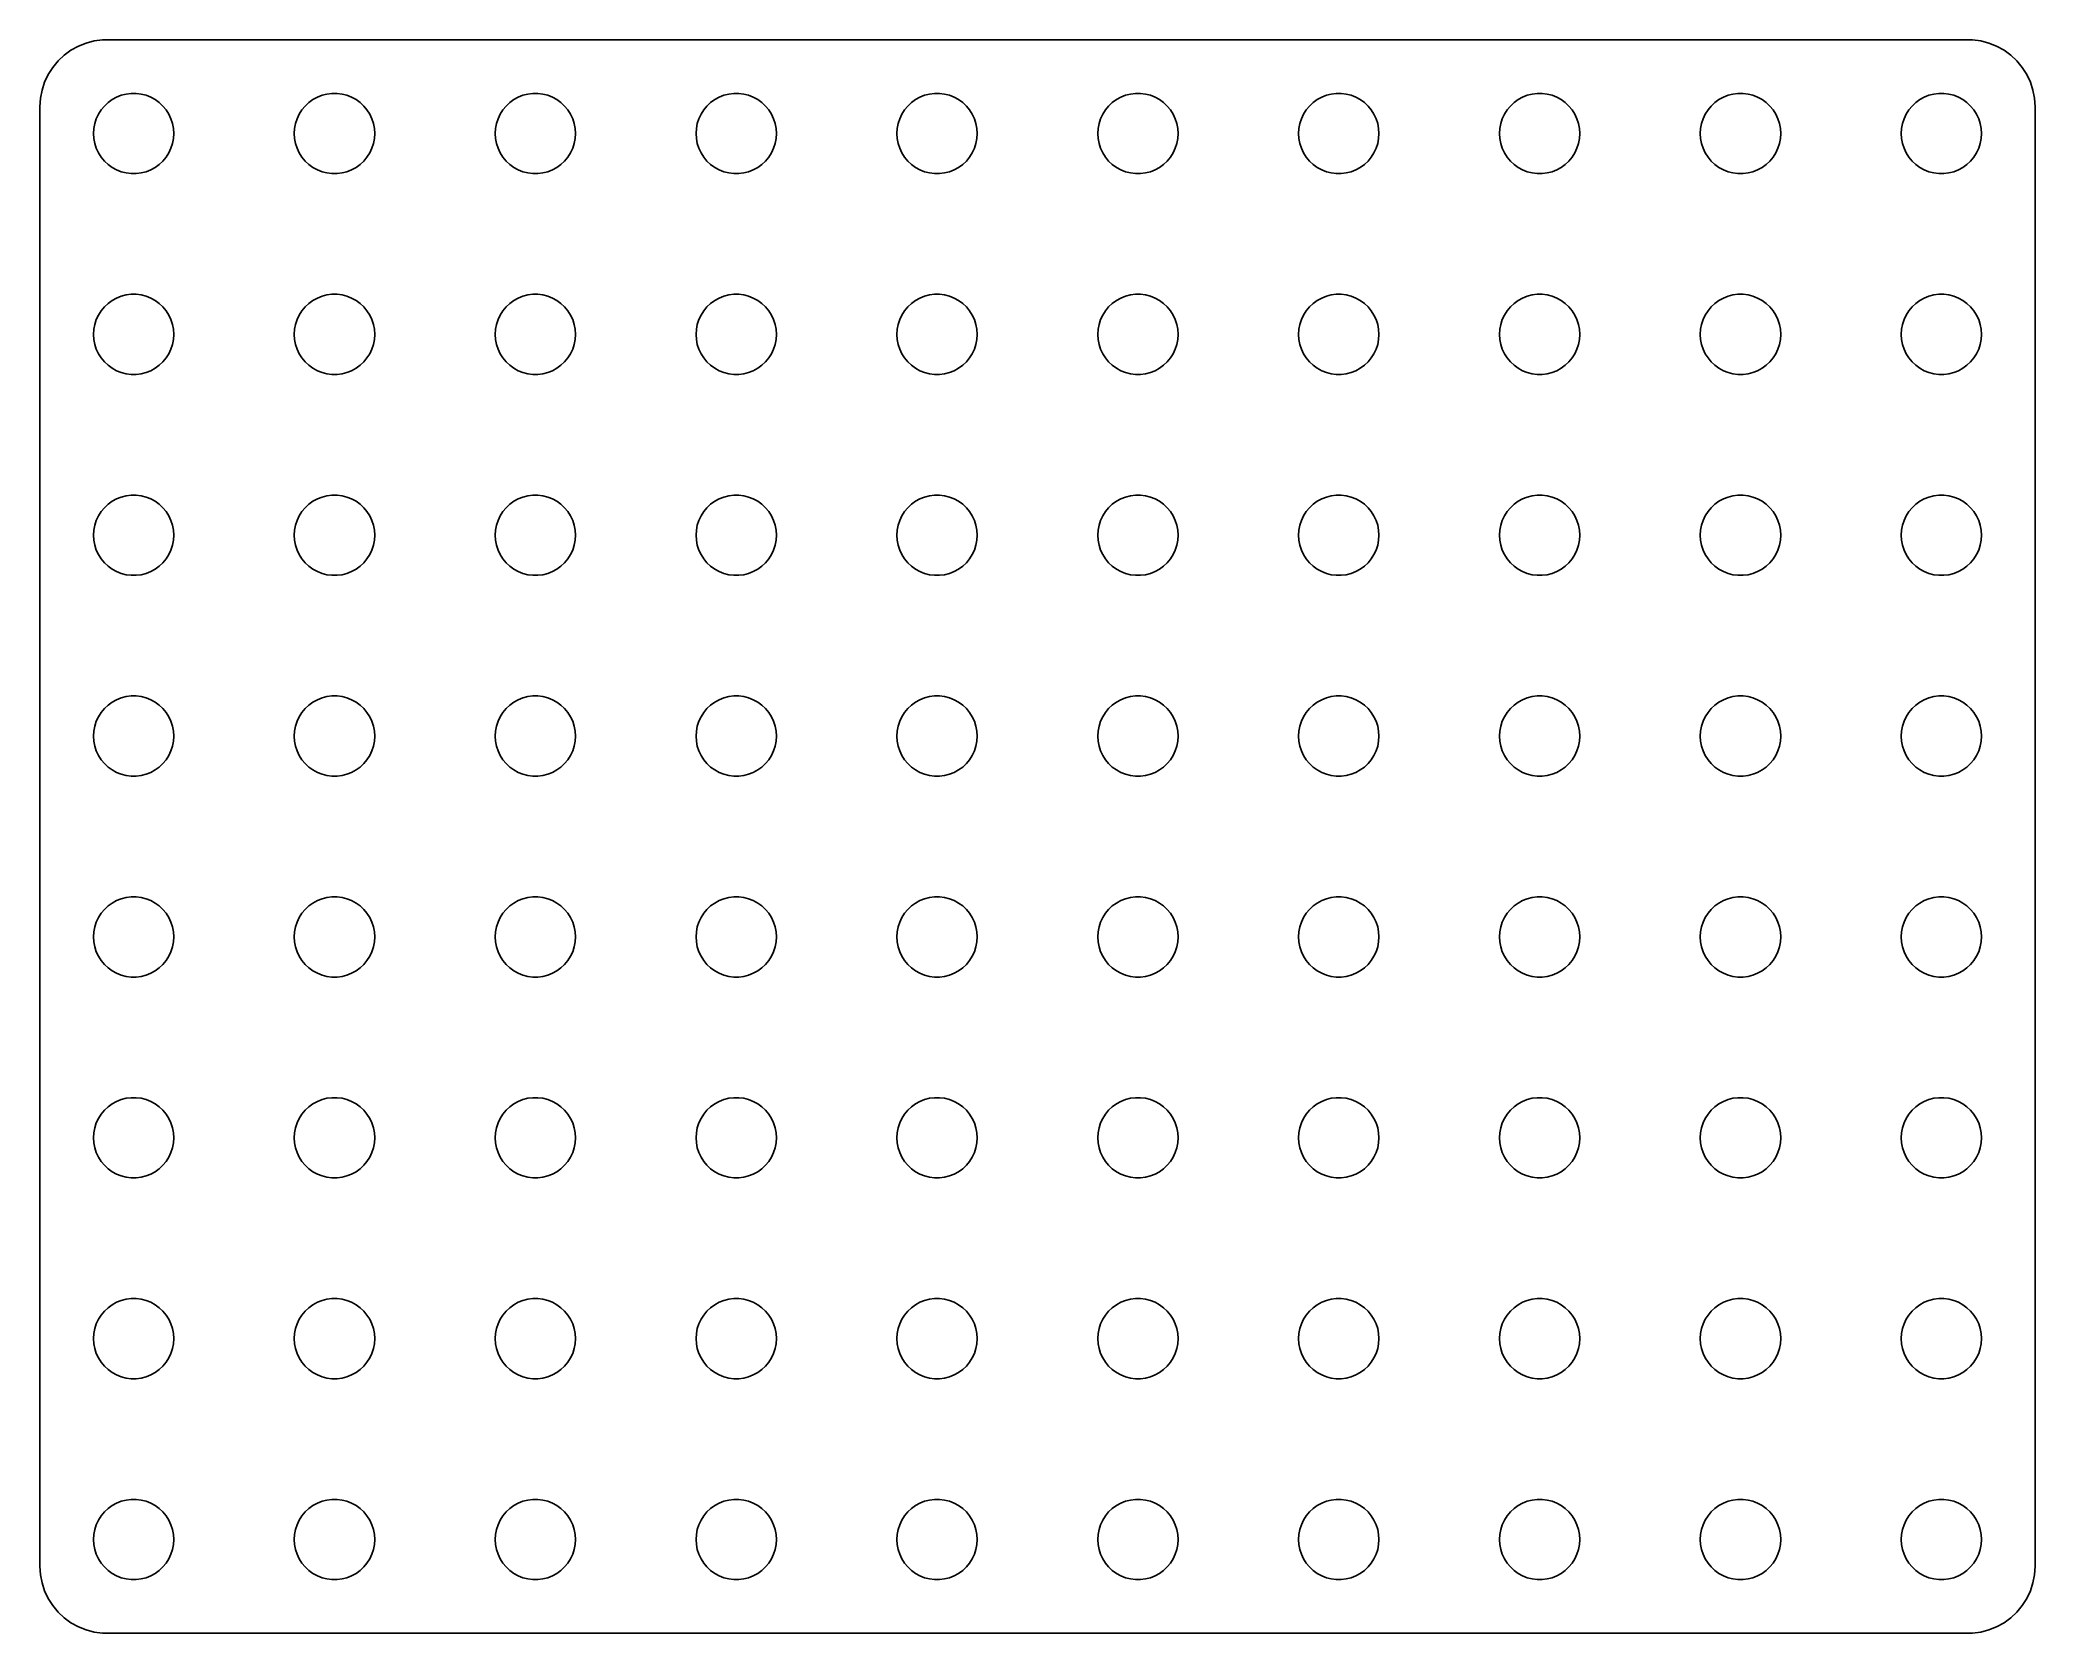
# Model space of a CAD drawing. Header units: metres. Extents: x -74 to 74, y -59 to 59.
import ezdxf

# ---------------------------------------------------------------- set-up
doc = ezdxf.new("R2010")
doc.units = ezdxf.units.M

msp = doc.modelspace()

# ---------------------------------------------------------------- linework, layer by layer
for p, q in [((-72.6871, 58.3526), (-73.1448, 57.9227)), ((-72.1791, 58.7216), (-72.6871, 58.3526)), ((-71.6289, 59.0241), (-72.1791, 58.7216)), ((-71.0451, 59.2553), (-71.6289, 59.0241)), ((-70.4369, 59.4114), (-71.0451, 59.2553)), ((-69.8139, 59.4901), (-70.4369, 59.4114)), ((69.8139, 59.4901), (-69.8139, 59.4901)), ((70.4369, 59.4114), (69.8139, 59.4901)), ((71.0451, 59.2553), (70.4369, 59.4114)), ((71.6289, 59.0241), (71.0451, 59.2553)), ((72.1791, 58.7216), (71.6289, 59.0241)), ((72.6871, 58.3526), (72.1791, 58.7216)), ((73.1448, 57.9227), (72.6871, 58.3526)), ((-73.8815, 56.9088), (-74.1489, 56.3406)), ((-73.5451, 57.4389), (-73.8815, 56.9088)), ((-73.1448, 57.9227), (-73.5451, 57.4389)), ((73.5451, 57.4389), (73.1448, 57.9227)), ((73.8815, 56.9088), (73.5451, 57.4389)), ((74.1489, 56.3406), (73.8815, 56.9088)), ((-74.3429, 55.7434), (-74.4606, 55.1267)), ((-74.1489, 56.3406), (-74.3429, 55.7434)), ((-69.1075, 55.033), (-68.7773, 55.2145)), ((-68.7773, 55.2145), (-68.427, 55.3532)), ((-68.427, 55.3532), (-68.0621, 55.4469)), ((-68.0621, 55.4469), (-67.6884, 55.4941)), ((-67.6884, 55.4941), (-67.3116, 55.4941)), ((-67.3116, 55.4941), (-66.9379, 55.4469)), ((-66.9379, 55.4469), (-66.573, 55.3532)), ((-66.573, 55.3532), (-66.2227, 55.2145)), ((-66.2227, 55.2145), (-65.8925, 55.033)), ((-54.1075, 55.033), (-53.7773, 55.2145)), ((-53.7773, 55.2145), (-53.427, 55.3532)), ((-53.427, 55.3532), (-53.0621, 55.4469)), ((-53.0621, 55.4469), (-52.6884, 55.4941)), ((-52.6884, 55.4941), (-52.3116, 55.4941)), ((-52.3116, 55.4941), (-51.9379, 55.4469)), ((-51.9379, 55.4469), (-51.5729, 55.3532)), ((-51.5729, 55.3532), (-51.2227, 55.2145)), ((-51.2227, 55.2145), (-50.8925, 55.033)), ((-39.1075, 55.033), (-38.7773, 55.2145)), ((-38.7773, 55.2145), (-38.427, 55.3532)), ((-38.427, 55.3532), (-38.0621, 55.4469)), ((-38.0621, 55.4469), (-37.6884, 55.4941)), ((-37.6884, 55.4941), (-37.3116, 55.4941)), ((-37.3116, 55.4941), (-36.9379, 55.4469)), ((-36.9379, 55.4469), (-36.5729, 55.3532)), ((-36.5729, 55.3532), (-36.2227, 55.2145)), ((-36.2227, 55.2145), (-35.8925, 55.033)), ((-24.1075, 55.033), (-23.7773, 55.2145)), ((-23.7773, 55.2145), (-23.427, 55.3532)), ((-23.427, 55.3532), (-23.0621, 55.4469)), ((-23.0621, 55.4469), (-22.6884, 55.4941)), ((-22.6884, 55.4941), (-22.3116, 55.4941)), ((-22.3116, 55.4941), (-21.9379, 55.4469)), ((-21.9379, 55.4469), (-21.5729, 55.3532)), ((-21.5729, 55.3532), (-21.2227, 55.2145)), ((-21.2227, 55.2145), (-20.8925, 55.033)), ((-9.10747, 55.033), (-8.77733, 55.2145)), ((-8.77733, 55.2145), (-8.42705, 55.3532)), ((-8.42705, 55.3532), (-8.06213, 55.4469)), ((-8.06213, 55.4469), (-7.68837, 55.4941)), ((-7.68837, 55.4941), (-7.31161, 55.4941)), ((-7.31161, 55.4941), (-6.93785, 55.4469)), ((-6.93785, 55.4469), (-6.57294, 55.3532)), ((-6.57294, 55.3532), (-6.22266, 55.2145)), ((-6.22266, 55.2145), (-5.89252, 55.033)), ((5.89252, 55.033), (6.22266, 55.2145)), ((6.22266, 55.2145), (6.57294, 55.3532)), ((6.57294, 55.3532), (6.93785, 55.4469)), ((6.93785, 55.4469), (7.31161, 55.4941)), ((7.31161, 55.4941), (7.68837, 55.4941)), ((7.68837, 55.4941), (8.06213, 55.4469)), ((8.06213, 55.4469), (8.42705, 55.3532)), ((8.42705, 55.3532), (8.77733, 55.2145)), ((8.77733, 55.2145), (9.10747, 55.033)), ((20.8925, 55.033), (21.2227, 55.2145)), ((21.2227, 55.2145), (21.5729, 55.3532)), ((21.5729, 55.3532), (21.9379, 55.4469)), ((21.9379, 55.4469), (22.3116, 55.4941)), ((22.3116, 55.4941), (22.6884, 55.4941)), ((22.6884, 55.4941), (23.0621, 55.4469)), ((23.0621, 55.4469), (23.427, 55.3532)), ((23.427, 55.3532), (23.7773, 55.2145)), ((23.7773, 55.2145), (24.1075, 55.033)), ((35.8925, 55.033), (36.2227, 55.2145)), ((36.2227, 55.2145), (36.5729, 55.3532)), ((36.5729, 55.3532), (36.9379, 55.4469)), ((36.9379, 55.4469), (37.3116, 55.4941)), ((37.3116, 55.4941), (37.6884, 55.4941)), ((37.6884, 55.4941), (38.0621, 55.4469)), ((38.0621, 55.4469), (38.427, 55.3532)), ((38.427, 55.3532), (38.7773, 55.2145)), ((38.7773, 55.2145), (39.1075, 55.033)), ((50.8925, 55.033), (51.2227, 55.2145)), ((51.2227, 55.2145), (51.5729, 55.3532)), ((51.5729, 55.3532), (51.9379, 55.4469)), ((51.9379, 55.4469), (52.3116, 55.4941)), ((52.3116, 55.4941), (52.6884, 55.4941)), ((52.6884, 55.4941), (53.0621, 55.4469)), ((53.0621, 55.4469), (53.427, 55.3532)), ((53.427, 55.3532), (53.7773, 55.2145)), ((53.7773, 55.2145), (54.1075, 55.033)), ((65.8925, 55.033), (66.2227, 55.2145)), ((66.2227, 55.2145), (66.573, 55.3532)), ((66.573, 55.3532), (66.9379, 55.4469)), ((66.9379, 55.4469), (67.3116, 55.4941)), ((67.3116, 55.4941), (67.6884, 55.4941)), ((67.6884, 55.4941), (68.0621, 55.4469)), ((68.0621, 55.4469), (68.427, 55.3532)), ((68.427, 55.3532), (68.7773, 55.2145)), ((68.7773, 55.2145), (69.1075, 55.033)), ((74.3429, 55.7434), (74.1489, 56.3406)), ((74.4606, 55.1267), (74.3429, 55.7434)), ((-74.4606, 55.1267), (-74.5, 54.5)), ((-74.5, 54.5), (-74.5, -54.5)), ((-70.2893, 53.6044), (-70.1289, 53.9453)), ((-70.1289, 53.9453), (-69.927, 54.2634)), ((-69.927, 54.2634), (-69.6869, 54.5536)), ((-69.6869, 54.5536), (-69.4123, 54.8115)), ((-69.4123, 54.8115), (-69.1075, 55.033)), ((-65.8925, 55.033), (-65.5877, 54.8115)), ((-65.5877, 54.8115), (-65.3131, 54.5536)), ((-65.3131, 54.5536), (-65.073, 54.2634)), ((-65.073, 54.2634), (-64.8711, 53.9453)), ((-64.8711, 53.9453), (-64.7107, 53.6044)), ((-55.2893, 53.6044), (-55.1289, 53.9453)), ((-55.1289, 53.9453), (-54.927, 54.2634)), ((-54.927, 54.2634), (-54.6869, 54.5536)), ((-54.6869, 54.5536), (-54.4123, 54.8115)), ((-54.4123, 54.8115), (-54.1075, 55.033)), ((-50.8925, 55.033), (-50.5877, 54.8115)), ((-50.5877, 54.8115), (-50.3131, 54.5536)), ((-50.3131, 54.5536), (-50.0729, 54.2634)), ((-50.0729, 54.2634), (-49.8711, 53.9453)), ((-49.8711, 53.9453), (-49.7107, 53.6044)), ((-40.2893, 53.6044), (-40.1289, 53.9453)), ((-40.1289, 53.9453), (-39.927, 54.2634)), ((-39.927, 54.2634), (-39.6869, 54.5536)), ((-39.6869, 54.5536), (-39.4123, 54.8115)), ((-39.4123, 54.8115), (-39.1075, 55.033)), ((-35.8925, 55.033), (-35.5877, 54.8115)), ((-35.5877, 54.8115), (-35.3131, 54.5536)), ((-35.3131, 54.5536), (-35.0729, 54.2634)), ((-35.0729, 54.2634), (-34.8711, 53.9453)), ((-34.8711, 53.9453), (-34.7107, 53.6044)), ((-25.2893, 53.6044), (-25.1289, 53.9453)), ((-25.1289, 53.9453), (-24.927, 54.2634)), ((-24.927, 54.2634), (-24.6869, 54.5536)), ((-24.6869, 54.5536), (-24.4123, 54.8115)), ((-24.4123, 54.8115), (-24.1075, 55.033)), ((-20.8925, 55.033), (-20.5877, 54.8115)), ((-20.5877, 54.8115), (-20.3131, 54.5536)), ((-20.3131, 54.5536), (-20.0729, 54.2634)), ((-20.0729, 54.2634), (-19.8711, 53.9453)), ((-19.8711, 53.9453), (-19.7107, 53.6044)), ((-10.2893, 53.6044), (-10.1289, 53.9453)), ((-10.1289, 53.9453), (-9.92705, 54.2634)), ((-9.92705, 54.2634), (-9.6869, 54.5536)), ((-9.6869, 54.5536), (-9.41226, 54.8115)), ((-9.41226, 54.8115), (-9.10747, 55.033)), ((-5.89252, 55.033), (-5.58772, 54.8115)), ((-5.58772, 54.8115), (-5.31308, 54.5536)), ((-5.31308, 54.5536), (-5.07294, 54.2634)), ((-5.07294, 54.2634), (-4.87108, 53.9453)), ((-4.87108, 53.9453), (-4.71066, 53.6044)), ((4.71066, 53.6044), (4.87108, 53.9453)), ((4.87108, 53.9453), (5.07294, 54.2634)), ((5.07294, 54.2634), (5.31308, 54.5536)), ((5.31308, 54.5536), (5.58772, 54.8115)), ((5.58772, 54.8115), (5.89252, 55.033)), ((9.10747, 55.033), (9.41226, 54.8115)), ((9.41226, 54.8115), (9.6869, 54.5536)), ((9.6869, 54.5536), (9.92705, 54.2634)), ((9.92705, 54.2634), (10.1289, 53.9453)), ((10.1289, 53.9453), (10.2893, 53.6044)), ((19.7107, 53.6044), (19.8711, 53.9453)), ((19.8711, 53.9453), (20.0729, 54.2634)), ((20.0729, 54.2634), (20.3131, 54.5536)), ((20.3131, 54.5536), (20.5877, 54.8115)), ((20.5877, 54.8115), (20.8925, 55.033)), ((24.1075, 55.033), (24.4123, 54.8115)), ((24.4123, 54.8115), (24.6869, 54.5536)), ((24.6869, 54.5536), (24.927, 54.2634)), ((24.927, 54.2634), (25.1289, 53.9453)), ((25.1289, 53.9453), (25.2893, 53.6044)), ((34.7107, 53.6044), (34.8711, 53.9453)), ((34.8711, 53.9453), (35.0729, 54.2634)), ((35.0729, 54.2634), (35.3131, 54.5536)), ((35.3131, 54.5536), (35.5877, 54.8115)), ((35.5877, 54.8115), (35.8925, 55.033)), ((39.1075, 55.033), (39.4123, 54.8115)), ((39.4123, 54.8115), (39.6869, 54.5536)), ((39.6869, 54.5536), (39.927, 54.2634)), ((39.927, 54.2634), (40.1289, 53.9453)), ((40.1289, 53.9453), (40.2893, 53.6044)), ((49.7107, 53.6044), (49.8711, 53.9453)), ((49.8711, 53.9453), (50.0729, 54.2634)), ((50.0729, 54.2634), (50.3131, 54.5536)), ((50.3131, 54.5536), (50.5877, 54.8115)), ((50.5877, 54.8115), (50.8925, 55.033)), ((54.1075, 55.033), (54.4123, 54.8115)), ((54.4123, 54.8115), (54.6869, 54.5536)), ((54.6869, 54.5536), (54.927, 54.2634)), ((54.927, 54.2634), (55.1289, 53.9453)), ((55.1289, 53.9453), (55.2893, 53.6044)), ((64.7107, 53.6044), (64.8711, 53.9453)), ((64.8711, 53.9453), (65.073, 54.2634)), ((65.073, 54.2634), (65.3131, 54.5536)), ((65.3131, 54.5536), (65.5877, 54.8115)), ((65.5877, 54.8115), (65.8925, 55.033)), ((69.1075, 55.033), (69.4123, 54.8115)), ((69.4123, 54.8115), (69.6869, 54.5536)), ((69.6869, 54.5536), (69.927, 54.2634)), ((69.927, 54.2634), (70.1289, 53.9453)), ((70.1289, 53.9453), (70.2893, 53.6044)), ((74.5, 54.5), (74.4606, 55.1267)), ((74.5, -54.5), (74.5, 54.5)), ((-70.5, 52.5), (-70.4763, 52.876)), ((-70.4763, 52.124), (-70.5, 52.5)), ((-70.4763, 52.876), (-70.4057, 53.2461)), ((-70.4057, 53.2461), (-70.2893, 53.6044)), ((-64.7107, 53.6044), (-64.5943, 53.2461)), ((-64.5943, 53.2461), (-64.5237, 52.876)), ((-64.5237, 52.876), (-64.5, 52.5)), ((-64.5, 52.5), (-64.5237, 52.124)), ((-55.5, 52.5), (-55.4763, 52.876)), ((-55.4763, 52.124), (-55.5, 52.5)), ((-55.4763, 52.876), (-55.4057, 53.2461)), ((-55.4057, 53.2461), (-55.2893, 53.6044)), ((-49.7107, 53.6044), (-49.5942, 53.2461)), ((-49.5942, 53.2461), (-49.5237, 52.876)), ((-49.5237, 52.876), (-49.5, 52.5)), ((-49.5, 52.5), (-49.5237, 52.124)), ((-40.5, 52.5), (-40.4763, 52.876)), ((-40.4763, 52.124), (-40.5, 52.5)), ((-40.4763, 52.876), (-40.4057, 53.2461)), ((-40.4057, 53.2461), (-40.2893, 53.6044)), ((-34.7107, 53.6044), (-34.5942, 53.2461)), ((-34.5942, 53.2461), (-34.5237, 52.876)), ((-34.5237, 52.876), (-34.5, 52.5)), ((-34.5, 52.5), (-34.5237, 52.124)), ((-25.5, 52.5), (-25.4763, 52.876)), ((-25.4763, 52.124), (-25.5, 52.5)), ((-25.4763, 52.876), (-25.4057, 53.2461)), ((-25.4057, 53.2461), (-25.2893, 53.6044)), ((-19.7107, 53.6044), (-19.5942, 53.2461)), ((-19.5942, 53.2461), (-19.5237, 52.876)), ((-19.5237, 52.876), (-19.5, 52.5)), ((-19.5, 52.5), (-19.5237, 52.124)), ((-10.5, 52.5), (-10.4763, 52.876)), ((-10.4763, 52.124), (-10.5, 52.5)), ((-10.4763, 52.876), (-10.4057, 53.2461)), ((-10.4057, 53.2461), (-10.2893, 53.6044)), ((-4.71066, 53.6044), (-4.59424, 53.2461)), ((-4.59424, 53.2461), (-4.52365, 52.876)), ((-4.52365, 52.876), (-4.5, 52.5)), ((-4.5, 52.5), (-4.52365, 52.124)), ((4.5, 52.5), (4.52365, 52.876)), ((4.52365, 52.124), (4.5, 52.5)), ((4.52365, 52.876), (4.59424, 53.2461)), ((4.59424, 53.2461), (4.71066, 53.6044)), ((10.2893, 53.6044), (10.4057, 53.2461)), ((10.4057, 53.2461), (10.4763, 52.876)), ((10.4763, 52.876), (10.5, 52.5)), ((10.5, 52.5), (10.4763, 52.124)), ((19.5, 52.5), (19.5237, 52.876)), ((19.5237, 52.124), (19.5, 52.5)), ((19.5237, 52.876), (19.5942, 53.2461)), ((19.5942, 53.2461), (19.7107, 53.6044)), ((25.2893, 53.6044), (25.4057, 53.2461)), ((25.4057, 53.2461), (25.4763, 52.876)), ((25.4763, 52.876), (25.5, 52.5)), ((25.5, 52.5), (25.4763, 52.124)), ((34.5, 52.5), (34.5237, 52.876)), ((34.5237, 52.124), (34.5, 52.5)), ((34.5237, 52.876), (34.5942, 53.2461)), ((34.5942, 53.2461), (34.7107, 53.6044)), ((40.2893, 53.6044), (40.4057, 53.2461)), ((40.4057, 53.2461), (40.4763, 52.876)), ((40.4763, 52.876), (40.5, 52.5)), ((40.5, 52.5), (40.4763, 52.124)), ((49.5, 52.5), (49.5237, 52.876)), ((49.5237, 52.124), (49.5, 52.5)), ((49.5237, 52.876), (49.5942, 53.2461)), ((49.5942, 53.2461), (49.7107, 53.6044)), ((55.2893, 53.6044), (55.4057, 53.2461)), ((55.4057, 53.2461), (55.4763, 52.876)), ((55.4763, 52.876), (55.5, 52.5)), ((55.5, 52.5), (55.4763, 52.124)), ((64.5, 52.5), (64.5237, 52.876)), ((64.5237, 52.124), (64.5, 52.5)), ((64.5237, 52.876), (64.5943, 53.2461)), ((64.5943, 53.2461), (64.7107, 53.6044)), ((70.2893, 53.6044), (70.4057, 53.2461)), ((70.4057, 53.2461), (70.4763, 52.876)), ((70.4763, 52.876), (70.5, 52.5)), ((70.5, 52.5), (70.4763, 52.124)), ((-70.4057, 51.7539), (-70.4763, 52.124)), ((-70.2893, 51.3956), (-70.4057, 51.7539)), ((-70.1289, 51.0547), (-70.2893, 51.3956)), ((-69.927, 50.7366), (-70.1289, 51.0547)), ((-69.6869, 50.4464), (-69.927, 50.7366)), ((-65.073, 50.7366), (-65.3131, 50.4464)), ((-64.8711, 51.0547), (-65.073, 50.7366)), ((-64.7107, 51.3956), (-64.8711, 51.0547)), ((-64.5943, 51.7539), (-64.7107, 51.3956)), ((-64.5237, 52.124), (-64.5943, 51.7539)), ((-55.4057, 51.7539), (-55.4763, 52.124)), ((-55.2893, 51.3956), (-55.4057, 51.7539)), ((-55.1289, 51.0547), (-55.2893, 51.3956)), ((-54.927, 50.7366), (-55.1289, 51.0547)), ((-54.6869, 50.4464), (-54.927, 50.7366)), ((-50.0729, 50.7366), (-50.3131, 50.4464)), ((-49.8711, 51.0547), (-50.0729, 50.7366)), ((-49.7107, 51.3956), (-49.8711, 51.0547)), ((-49.5942, 51.7539), (-49.7107, 51.3956)), ((-49.5237, 52.124), (-49.5942, 51.7539)), ((-40.4057, 51.7539), (-40.4763, 52.124)), ((-40.2893, 51.3956), (-40.4057, 51.7539)), ((-40.1289, 51.0547), (-40.2893, 51.3956)), ((-39.927, 50.7366), (-40.1289, 51.0547)), ((-39.6869, 50.4464), (-39.927, 50.7366)), ((-35.0729, 50.7366), (-35.3131, 50.4464)), ((-34.8711, 51.0547), (-35.0729, 50.7366)), ((-34.7107, 51.3956), (-34.8711, 51.0547)), ((-34.5942, 51.7539), (-34.7107, 51.3956)), ((-34.5237, 52.124), (-34.5942, 51.7539)), ((-25.4057, 51.7539), (-25.4763, 52.124)), ((-25.2893, 51.3956), (-25.4057, 51.7539)), ((-25.1289, 51.0547), (-25.2893, 51.3956)), ((-24.927, 50.7366), (-25.1289, 51.0547)), ((-24.6869, 50.4464), (-24.927, 50.7366)), ((-20.0729, 50.7366), (-20.3131, 50.4464)), ((-19.8711, 51.0547), (-20.0729, 50.7366)), ((-19.7107, 51.3956), (-19.8711, 51.0547)), ((-19.5942, 51.7539), (-19.7107, 51.3956)), ((-19.5237, 52.124), (-19.5942, 51.7539)), ((-10.4057, 51.7539), (-10.4763, 52.124)), ((-10.2893, 51.3956), (-10.4057, 51.7539)), ((-10.1289, 51.0547), (-10.2893, 51.3956)), ((-9.92705, 50.7366), (-10.1289, 51.0547)), ((-9.6869, 50.4464), (-9.92705, 50.7366)), ((-5.07294, 50.7366), (-5.31308, 50.4464)), ((-4.87108, 51.0547), (-5.07294, 50.7366)), ((-4.71066, 51.3956), (-4.87108, 51.0547)), ((-4.59424, 51.7539), (-4.71066, 51.3956)), ((-4.52365, 52.124), (-4.59424, 51.7539)), ((4.59424, 51.7539), (4.52365, 52.124)), ((4.71066, 51.3956), (4.59424, 51.7539)), ((4.87108, 51.0547), (4.71066, 51.3956)), ((5.07294, 50.7366), (4.87108, 51.0547)), ((5.31308, 50.4464), (5.07294, 50.7366)), ((9.92705, 50.7366), (9.6869, 50.4464)), ((10.1289, 51.0547), (9.92705, 50.7366)), ((10.2893, 51.3956), (10.1289, 51.0547)), ((10.4057, 51.7539), (10.2893, 51.3956)), ((10.4763, 52.124), (10.4057, 51.7539)), ((19.5942, 51.7539), (19.5237, 52.124)), ((19.7107, 51.3956), (19.5942, 51.7539)), ((19.8711, 51.0547), (19.7107, 51.3956)), ((20.0729, 50.7366), (19.8711, 51.0547)), ((20.3131, 50.4464), (20.0729, 50.7366)), ((24.927, 50.7366), (24.6869, 50.4464)), ((25.1289, 51.0547), (24.927, 50.7366)), ((25.2893, 51.3956), (25.1289, 51.0547)), ((25.4057, 51.7539), (25.2893, 51.3956)), ((25.4763, 52.124), (25.4057, 51.7539)), ((34.5942, 51.7539), (34.5237, 52.124)), ((34.7107, 51.3956), (34.5942, 51.7539)), ((34.8711, 51.0547), (34.7107, 51.3956)), ((35.0729, 50.7366), (34.8711, 51.0547)), ((35.3131, 50.4464), (35.0729, 50.7366)), ((39.927, 50.7366), (39.6869, 50.4464)), ((40.1289, 51.0547), (39.927, 50.7366)), ((40.2893, 51.3956), (40.1289, 51.0547)), ((40.4057, 51.7539), (40.2893, 51.3956)), ((40.4763, 52.124), (40.4057, 51.7539)), ((49.5942, 51.7539), (49.5237, 52.124)), ((49.7107, 51.3956), (49.5942, 51.7539)), ((49.8711, 51.0547), (49.7107, 51.3956)), ((50.0729, 50.7366), (49.8711, 51.0547)), ((50.3131, 50.4464), (50.0729, 50.7366)), ((54.927, 50.7366), (54.6869, 50.4464)), ((55.1289, 51.0547), (54.927, 50.7366)), ((55.2893, 51.3956), (55.1289, 51.0547)), ((55.4057, 51.7539), (55.2893, 51.3956)), ((55.4763, 52.124), (55.4057, 51.7539)), ((64.5943, 51.7539), (64.5237, 52.124)), ((64.7107, 51.3956), (64.5943, 51.7539)), ((64.8711, 51.0547), (64.7107, 51.3956)), ((65.073, 50.7366), (64.8711, 51.0547)), ((65.3131, 50.4464), (65.073, 50.7366)), ((69.927, 50.7366), (69.6869, 50.4464)), ((70.1289, 51.0547), (69.927, 50.7366)), ((70.2893, 51.3956), (70.1289, 51.0547)), ((70.4057, 51.7539), (70.2893, 51.3956)), ((70.4763, 52.124), (70.4057, 51.7539)), ((-69.4123, 50.1885), (-69.6869, 50.4464)), ((-69.1075, 49.967), (-69.4123, 50.1885)), ((-68.7773, 49.7855), (-69.1075, 49.967)), ((-68.427, 49.6468), (-68.7773, 49.7855)), ((-68.0621, 49.5531), (-68.427, 49.6468)), ((-67.6884, 49.5059), (-68.0621, 49.5531)), ((-67.3116, 49.5059), (-67.6884, 49.5059)), ((-66.9379, 49.5531), (-67.3116, 49.5059)), ((-66.573, 49.6468), (-66.9379, 49.5531)), ((-66.2227, 49.7855), (-66.573, 49.6468)), ((-65.8925, 49.967), (-66.2227, 49.7855)), ((-65.5877, 50.1885), (-65.8925, 49.967)), ((-65.3131, 50.4464), (-65.5877, 50.1885)), ((-54.4123, 50.1885), (-54.6869, 50.4464)), ((-54.1075, 49.967), (-54.4123, 50.1885)), ((-53.7773, 49.7855), (-54.1075, 49.967)), ((-53.427, 49.6468), (-53.7773, 49.7855)), ((-53.0621, 49.5531), (-53.427, 49.6468)), ((-52.6884, 49.5059), (-53.0621, 49.5531)), ((-52.3116, 49.5059), (-52.6884, 49.5059)), ((-51.9379, 49.5531), (-52.3116, 49.5059)), ((-51.5729, 49.6468), (-51.9379, 49.5531)), ((-51.2227, 49.7855), (-51.5729, 49.6468)), ((-50.8925, 49.967), (-51.2227, 49.7855)), ((-50.5877, 50.1885), (-50.8925, 49.967)), ((-50.3131, 50.4464), (-50.5877, 50.1885)), ((-39.4123, 50.1885), (-39.6869, 50.4464)), ((-39.1075, 49.967), (-39.4123, 50.1885)), ((-38.7773, 49.7855), (-39.1075, 49.967)), ((-38.427, 49.6468), (-38.7773, 49.7855)), ((-38.0621, 49.5531), (-38.427, 49.6468)), ((-37.6884, 49.5059), (-38.0621, 49.5531)), ((-37.3116, 49.5059), (-37.6884, 49.5059)), ((-36.9379, 49.5531), (-37.3116, 49.5059)), ((-36.5729, 49.6468), (-36.9379, 49.5531)), ((-36.2227, 49.7855), (-36.5729, 49.6468)), ((-35.8925, 49.967), (-36.2227, 49.7855)), ((-35.5877, 50.1885), (-35.8925, 49.967)), ((-35.3131, 50.4464), (-35.5877, 50.1885)), ((-24.4123, 50.1885), (-24.6869, 50.4464)), ((-24.1075, 49.967), (-24.4123, 50.1885)), ((-23.7773, 49.7855), (-24.1075, 49.967)), ((-23.427, 49.6468), (-23.7773, 49.7855)), ((-23.0621, 49.5531), (-23.427, 49.6468)), ((-22.6884, 49.5059), (-23.0621, 49.5531)), ((-22.3116, 49.5059), (-22.6884, 49.5059)), ((-21.9379, 49.5531), (-22.3116, 49.5059)), ((-21.5729, 49.6468), (-21.9379, 49.5531)), ((-21.2227, 49.7855), (-21.5729, 49.6468)), ((-20.8925, 49.967), (-21.2227, 49.7855)), ((-20.5877, 50.1885), (-20.8925, 49.967)), ((-20.3131, 50.4464), (-20.5877, 50.1885)), ((-9.41226, 50.1885), (-9.6869, 50.4464)), ((-9.10747, 49.967), (-9.41226, 50.1885)), ((-8.77733, 49.7855), (-9.10747, 49.967)), ((-8.42705, 49.6468), (-8.77733, 49.7855)), ((-8.06213, 49.5531), (-8.42705, 49.6468)), ((-7.68837, 49.5059), (-8.06213, 49.5531)), ((-7.31161, 49.5059), (-7.68837, 49.5059)), ((-6.93785, 49.5531), (-7.31161, 49.5059)), ((-6.57294, 49.6468), (-6.93785, 49.5531)), ((-6.22266, 49.7855), (-6.57294, 49.6468)), ((-5.89252, 49.967), (-6.22266, 49.7855)), ((-5.58772, 50.1885), (-5.89252, 49.967)), ((-5.31308, 50.4464), (-5.58772, 50.1885)), ((5.58772, 50.1885), (5.31308, 50.4464)), ((5.89252, 49.967), (5.58772, 50.1885)), ((6.22266, 49.7855), (5.89252, 49.967)), ((6.57294, 49.6468), (6.22266, 49.7855)), ((6.93785, 49.5531), (6.57294, 49.6468)), ((7.31161, 49.5059), (6.93785, 49.5531)), ((7.68837, 49.5059), (7.31161, 49.5059)), ((8.06213, 49.5531), (7.68837, 49.5059)), ((8.42705, 49.6468), (8.06213, 49.5531)), ((8.77733, 49.7855), (8.42705, 49.6468)), ((9.10747, 49.967), (8.77733, 49.7855)), ((9.41226, 50.1885), (9.10747, 49.967)), ((9.6869, 50.4464), (9.41226, 50.1885)), ((20.5877, 50.1885), (20.3131, 50.4464)), ((20.8925, 49.967), (20.5877, 50.1885)), ((21.2227, 49.7855), (20.8925, 49.967)), ((21.5729, 49.6468), (21.2227, 49.7855)), ((21.9379, 49.5531), (21.5729, 49.6468)), ((22.3116, 49.5059), (21.9379, 49.5531)), ((22.6884, 49.5059), (22.3116, 49.5059)), ((23.0621, 49.5531), (22.6884, 49.5059)), ((23.427, 49.6468), (23.0621, 49.5531)), ((23.7773, 49.7855), (23.427, 49.6468)), ((24.1075, 49.967), (23.7773, 49.7855)), ((24.4123, 50.1885), (24.1075, 49.967)), ((24.6869, 50.4464), (24.4123, 50.1885)), ((35.5877, 50.1885), (35.3131, 50.4464)), ((35.8925, 49.967), (35.5877, 50.1885)), ((36.2227, 49.7855), (35.8925, 49.967)), ((36.5729, 49.6468), (36.2227, 49.7855)), ((36.9379, 49.5531), (36.5729, 49.6468)), ((37.3116, 49.5059), (36.9379, 49.5531)), ((37.6884, 49.5059), (37.3116, 49.5059)), ((38.0621, 49.5531), (37.6884, 49.5059)), ((38.427, 49.6468), (38.0621, 49.5531)), ((38.7773, 49.7855), (38.427, 49.6468)), ((39.1075, 49.967), (38.7773, 49.7855)), ((39.4123, 50.1885), (39.1075, 49.967)), ((39.6869, 50.4464), (39.4123, 50.1885)), ((50.5877, 50.1885), (50.3131, 50.4464)), ((50.8925, 49.967), (50.5877, 50.1885)), ((51.2227, 49.7855), (50.8925, 49.967)), ((51.5729, 49.6468), (51.2227, 49.7855)), ((51.9379, 49.5531), (51.5729, 49.6468)), ((52.3116, 49.5059), (51.9379, 49.5531)), ((52.6884, 49.5059), (52.3116, 49.5059)), ((53.0621, 49.5531), (52.6884, 49.5059)), ((53.427, 49.6468), (53.0621, 49.5531)), ((53.7773, 49.7855), (53.427, 49.6468)), ((54.1075, 49.967), (53.7773, 49.7855)), ((54.4123, 50.1885), (54.1075, 49.967)), ((54.6869, 50.4464), (54.4123, 50.1885)), ((65.5877, 50.1885), (65.3131, 50.4464)), ((65.8925, 49.967), (65.5877, 50.1885)), ((66.2227, 49.7855), (65.8925, 49.967)), ((66.573, 49.6468), (66.2227, 49.7855)), ((66.9379, 49.5531), (66.573, 49.6468)), ((67.3116, 49.5059), (66.9379, 49.5531)), ((67.6884, 49.5059), (67.3116, 49.5059)), ((68.0621, 49.5531), (67.6884, 49.5059)), ((68.427, 49.6468), (68.0621, 49.5531)), ((68.7773, 49.7855), (68.427, 49.6468)), ((69.1075, 49.967), (68.7773, 49.7855)), ((69.4123, 50.1885), (69.1075, 49.967)), ((69.6869, 50.4464), (69.4123, 50.1885)), ((-68.7773, 40.2145), (-68.427, 40.3532)), ((-68.427, 40.3532), (-68.0621, 40.4469)), ((-68.0621, 40.4469), (-67.6884, 40.4941)), ((-67.6884, 40.4941), (-67.3116, 40.4941)), ((-67.3116, 40.4941), (-66.9379, 40.4469)), ((-66.9379, 40.4469), (-66.573, 40.3532)), ((-66.573, 40.3532), (-66.2227, 40.2145)), ((-53.7773, 40.2145), (-53.427, 40.3532)), ((-53.427, 40.3532), (-53.0621, 40.4469)), ((-53.0621, 40.4469), (-52.6884, 40.4941)), ((-52.6884, 40.4941), (-52.3116, 40.4941)), ((-52.3116, 40.4941), (-51.9379, 40.4469)), ((-51.9379, 40.4469), (-51.5729, 40.3532)), ((-51.5729, 40.3532), (-51.2227, 40.2145)), ((-38.7773, 40.2145), (-38.427, 40.3532)), ((-38.427, 40.3532), (-38.0621, 40.4469)), ((-38.0621, 40.4469), (-37.6884, 40.4941)), ((-37.6884, 40.4941), (-37.3116, 40.4941)), ((-37.3116, 40.4941), (-36.9379, 40.4469)), ((-36.9379, 40.4469), (-36.5729, 40.3532)), ((-36.5729, 40.3532), (-36.2227, 40.2145)), ((-23.7773, 40.2145), (-23.427, 40.3532)), ((-23.427, 40.3532), (-23.0621, 40.4469)), ((-23.0621, 40.4469), (-22.6884, 40.4941)), ((-22.6884, 40.4941), (-22.3116, 40.4941)), ((-22.3116, 40.4941), (-21.9379, 40.4469)), ((-21.9379, 40.4469), (-21.5729, 40.3532)), ((-21.5729, 40.3532), (-21.2227, 40.2145)), ((-8.77733, 40.2145), (-8.42705, 40.3532)), ((-8.42705, 40.3532), (-8.06213, 40.4469)), ((-8.06213, 40.4469), (-7.68837, 40.4941)), ((-7.68837, 40.4941), (-7.31161, 40.4941)), ((-7.31161, 40.4941), (-6.93785, 40.4469)), ((-6.93785, 40.4469), (-6.57294, 40.3532)), ((-6.57294, 40.3532), (-6.22266, 40.2145)), ((6.22266, 40.2145), (6.57294, 40.3532)), ((6.57294, 40.3532), (6.93785, 40.4469)), ((6.93785, 40.4469), (7.31161, 40.4941)), ((7.31161, 40.4941), (7.68837, 40.4941)), ((7.68837, 40.4941), (8.06213, 40.4469)), ((8.06213, 40.4469), (8.42705, 40.3532)), ((8.42705, 40.3532), (8.77733, 40.2145)), ((21.2227, 40.2145), (21.5729, 40.3532)), ((21.5729, 40.3532), (21.9379, 40.4469)), ((21.9379, 40.4469), (22.3116, 40.4941)), ((22.3116, 40.4941), (22.6884, 40.4941)), ((22.6884, 40.4941), (23.0621, 40.4469)), ((23.0621, 40.4469), (23.427, 40.3532)), ((23.427, 40.3532), (23.7773, 40.2145)), ((36.2227, 40.2145), (36.5729, 40.3532)), ((36.5729, 40.3532), (36.9379, 40.4469)), ((36.9379, 40.4469), (37.3116, 40.4941)), ((37.3116, 40.4941), (37.6884, 40.4941)), ((37.6884, 40.4941), (38.0621, 40.4469)), ((38.0621, 40.4469), (38.427, 40.3532)), ((38.427, 40.3532), (38.7773, 40.2145)), ((51.2227, 40.2145), (51.5729, 40.3532)), ((51.5729, 40.3532), (51.9379, 40.4469)), ((51.9379, 40.4469), (52.3116, 40.4941)), ((52.3116, 40.4941), (52.6884, 40.4941)), ((52.6884, 40.4941), (53.0621, 40.4469)), ((53.0621, 40.4469), (53.427, 40.3532)), ((53.427, 40.3532), (53.7773, 40.2145)), ((66.2227, 40.2145), (66.573, 40.3532)), ((66.573, 40.3532), (66.9379, 40.4469)), ((66.9379, 40.4469), (67.3116, 40.4941)), ((67.3116, 40.4941), (67.6884, 40.4941)), ((67.6884, 40.4941), (68.0621, 40.4469)), ((68.0621, 40.4469), (68.427, 40.3532)), ((68.427, 40.3532), (68.7773, 40.2145)), ((-70.2893, 38.6044), (-70.1289, 38.9453)), ((-70.1289, 38.9453), (-69.927, 39.2634)), ((-69.927, 39.2634), (-69.6869, 39.5536)), ((-69.6869, 39.5536), (-69.4123, 39.8115)), ((-69.4123, 39.8115), (-69.1075, 40.033)), ((-69.1075, 40.033), (-68.7773, 40.2145)), ((-66.2227, 40.2145), (-65.8925, 40.033)), ((-65.8925, 40.033), (-65.5877, 39.8115)), ((-65.5877, 39.8115), (-65.3131, 39.5536)), ((-65.3131, 39.5536), (-65.073, 39.2634)), ((-65.073, 39.2634), (-64.8711, 38.9453)), ((-64.8711, 38.9453), (-64.7107, 38.6044)), ((-55.2893, 38.6044), (-55.1289, 38.9453)), ((-55.1289, 38.9453), (-54.927, 39.2634)), ((-54.927, 39.2634), (-54.6869, 39.5536)), ((-54.6869, 39.5536), (-54.4123, 39.8115)), ((-54.4123, 39.8115), (-54.1075, 40.033)), ((-54.1075, 40.033), (-53.7773, 40.2145)), ((-51.2227, 40.2145), (-50.8925, 40.033)), ((-50.8925, 40.033), (-50.5877, 39.8115)), ((-50.5877, 39.8115), (-50.3131, 39.5536)), ((-50.3131, 39.5536), (-50.0729, 39.2634)), ((-50.0729, 39.2634), (-49.8711, 38.9453)), ((-49.8711, 38.9453), (-49.7107, 38.6044)), ((-40.2893, 38.6044), (-40.1289, 38.9453)), ((-40.1289, 38.9453), (-39.927, 39.2634)), ((-39.927, 39.2634), (-39.6869, 39.5536)), ((-39.6869, 39.5536), (-39.4123, 39.8115)), ((-39.4123, 39.8115), (-39.1075, 40.033)), ((-39.1075, 40.033), (-38.7773, 40.2145)), ((-36.2227, 40.2145), (-35.8925, 40.033)), ((-35.8925, 40.033), (-35.5877, 39.8115)), ((-35.5877, 39.8115), (-35.3131, 39.5536)), ((-35.3131, 39.5536), (-35.0729, 39.2634)), ((-35.0729, 39.2634), (-34.8711, 38.9453)), ((-34.8711, 38.9453), (-34.7107, 38.6044)), ((-25.2893, 38.6044), (-25.1289, 38.9453)), ((-25.1289, 38.9453), (-24.927, 39.2634)), ((-24.927, 39.2634), (-24.6869, 39.5536)), ((-24.6869, 39.5536), (-24.4123, 39.8115)), ((-24.4123, 39.8115), (-24.1075, 40.033)), ((-24.1075, 40.033), (-23.7773, 40.2145)), ((-21.2227, 40.2145), (-20.8925, 40.033)), ((-20.8925, 40.033), (-20.5877, 39.8115)), ((-20.5877, 39.8115), (-20.3131, 39.5536)), ((-20.3131, 39.5536), (-20.0729, 39.2634)), ((-20.0729, 39.2634), (-19.8711, 38.9453)), ((-19.8711, 38.9453), (-19.7107, 38.6044)), ((-10.2893, 38.6044), (-10.1289, 38.9453)), ((-10.1289, 38.9453), (-9.92705, 39.2634)), ((-9.92705, 39.2634), (-9.6869, 39.5536)), ((-9.6869, 39.5536), (-9.41226, 39.8115)), ((-9.41226, 39.8115), (-9.10747, 40.033)), ((-9.10747, 40.033), (-8.77733, 40.2145)), ((-6.22266, 40.2145), (-5.89252, 40.033)), ((-5.89252, 40.033), (-5.58772, 39.8115)), ((-5.58772, 39.8115), (-5.31308, 39.5536)), ((-5.31308, 39.5536), (-5.07294, 39.2634)), ((-5.07294, 39.2634), (-4.87108, 38.9453)), ((-4.87108, 38.9453), (-4.71066, 38.6044)), ((4.71066, 38.6044), (4.87108, 38.9453)), ((4.87108, 38.9453), (5.07294, 39.2634)), ((5.07294, 39.2634), (5.31308, 39.5536)), ((5.31308, 39.5536), (5.58772, 39.8115)), ((5.58772, 39.8115), (5.89252, 40.033)), ((5.89252, 40.033), (6.22266, 40.2145)), ((8.77733, 40.2145), (9.10747, 40.033)), ((9.10747, 40.033), (9.41226, 39.8115)), ((9.41226, 39.8115), (9.6869, 39.5536)), ((9.6869, 39.5536), (9.92705, 39.2634)), ((9.92705, 39.2634), (10.1289, 38.9453)), ((10.1289, 38.9453), (10.2893, 38.6044)), ((19.7107, 38.6044), (19.8711, 38.9453)), ((19.8711, 38.9453), (20.0729, 39.2634)), ((20.0729, 39.2634), (20.3131, 39.5536)), ((20.3131, 39.5536), (20.5877, 39.8115)), ((20.5877, 39.8115), (20.8925, 40.033)), ((20.8925, 40.033), (21.2227, 40.2145)), ((23.7773, 40.2145), (24.1075, 40.033)), ((24.1075, 40.033), (24.4123, 39.8115)), ((24.4123, 39.8115), (24.6869, 39.5536)), ((24.6869, 39.5536), (24.927, 39.2634)), ((24.927, 39.2634), (25.1289, 38.9453)), ((25.1289, 38.9453), (25.2893, 38.6044)), ((34.7107, 38.6044), (34.8711, 38.9453)), ((34.8711, 38.9453), (35.0729, 39.2634)), ((35.0729, 39.2634), (35.3131, 39.5536)), ((35.3131, 39.5536), (35.5877, 39.8115)), ((35.5877, 39.8115), (35.8925, 40.033)), ((35.8925, 40.033), (36.2227, 40.2145)), ((38.7773, 40.2145), (39.1075, 40.033)), ((39.1075, 40.033), (39.4123, 39.8115)), ((39.4123, 39.8115), (39.6869, 39.5536)), ((39.6869, 39.5536), (39.927, 39.2634)), ((39.927, 39.2634), (40.1289, 38.9453)), ((40.1289, 38.9453), (40.2893, 38.6044)), ((49.7107, 38.6044), (49.8711, 38.9453)), ((49.8711, 38.9453), (50.0729, 39.2634)), ((50.0729, 39.2634), (50.3131, 39.5536)), ((50.3131, 39.5536), (50.5877, 39.8115)), ((50.5877, 39.8115), (50.8925, 40.033)), ((50.8925, 40.033), (51.2227, 40.2145)), ((53.7773, 40.2145), (54.1075, 40.033)), ((54.1075, 40.033), (54.4123, 39.8115)), ((54.4123, 39.8115), (54.6869, 39.5536)), ((54.6869, 39.5536), (54.927, 39.2634)), ((54.927, 39.2634), (55.1289, 38.9453)), ((55.1289, 38.9453), (55.2893, 38.6044)), ((64.7107, 38.6044), (64.8711, 38.9453)), ((64.8711, 38.9453), (65.073, 39.2634)), ((65.073, 39.2634), (65.3131, 39.5536)), ((65.3131, 39.5536), (65.5877, 39.8115)), ((65.5877, 39.8115), (65.8925, 40.033)), ((65.8925, 40.033), (66.2227, 40.2145)), ((68.7773, 40.2145), (69.1075, 40.033)), ((69.1075, 40.033), (69.4123, 39.8115)), ((69.4123, 39.8115), (69.6869, 39.5536)), ((69.6869, 39.5536), (69.927, 39.2634)), ((69.927, 39.2634), (70.1289, 38.9453)), ((70.1289, 38.9453), (70.2893, 38.6044)), ((-70.5, 37.5), (-70.4763, 37.876)), ((-70.4763, 37.124), (-70.5, 37.5)), ((-70.4763, 37.876), (-70.4057, 38.2461)), ((-70.4057, 38.2461), (-70.2893, 38.6044)), ((-64.7107, 38.6044), (-64.5943, 38.2461)), ((-64.5943, 38.2461), (-64.5237, 37.876)), ((-64.5237, 37.876), (-64.5, 37.5)), ((-64.5, 37.5), (-64.5237, 37.124)), ((-55.5, 37.5), (-55.4763, 37.876)), ((-55.4763, 37.124), (-55.5, 37.5)), ((-55.4763, 37.876), (-55.4057, 38.2461)), ((-55.4057, 38.2461), (-55.2893, 38.6044)), ((-49.7107, 38.6044), (-49.5942, 38.2461)), ((-49.5942, 38.2461), (-49.5237, 37.876)), ((-49.5237, 37.876), (-49.5, 37.5)), ((-49.5, 37.5), (-49.5237, 37.124)), ((-40.5, 37.5), (-40.4763, 37.876)), ((-40.4763, 37.124), (-40.5, 37.5)), ((-40.4763, 37.876), (-40.4057, 38.2461)), ((-40.4057, 38.2461), (-40.2893, 38.6044)), ((-34.7107, 38.6044), (-34.5942, 38.2461)), ((-34.5942, 38.2461), (-34.5237, 37.876)), ((-34.5237, 37.876), (-34.5, 37.5)), ((-34.5, 37.5), (-34.5237, 37.124)), ((-25.5, 37.5), (-25.4763, 37.876)), ((-25.4763, 37.124), (-25.5, 37.5)), ((-25.4763, 37.876), (-25.4057, 38.2461)), ((-25.4057, 38.2461), (-25.2893, 38.6044)), ((-19.7107, 38.6044), (-19.5942, 38.2461)), ((-19.5942, 38.2461), (-19.5237, 37.876)), ((-19.5237, 37.876), (-19.5, 37.5)), ((-19.5, 37.5), (-19.5237, 37.124)), ((-10.5, 37.5), (-10.4763, 37.876)), ((-10.4763, 37.124), (-10.5, 37.5)), ((-10.4763, 37.876), (-10.4057, 38.2461)), ((-10.4057, 38.2461), (-10.2893, 38.6044)), ((-4.71066, 38.6044), (-4.59424, 38.2461)), ((-4.59424, 38.2461), (-4.52365, 37.876)), ((-4.52365, 37.876), (-4.5, 37.5)), ((-4.5, 37.5), (-4.52365, 37.124)), ((4.5, 37.5), (4.52365, 37.876)), ((4.52365, 37.124), (4.5, 37.5)), ((4.52365, 37.876), (4.59424, 38.2461)), ((4.59424, 38.2461), (4.71066, 38.6044)), ((10.2893, 38.6044), (10.4057, 38.2461)), ((10.4057, 38.2461), (10.4763, 37.876)), ((10.4763, 37.876), (10.5, 37.5)), ((10.5, 37.5), (10.4763, 37.124)), ((19.5, 37.5), (19.5237, 37.876)), ((19.5237, 37.124), (19.5, 37.5)), ((19.5237, 37.876), (19.5942, 38.2461)), ((19.5942, 38.2461), (19.7107, 38.6044)), ((25.2893, 38.6044), (25.4057, 38.2461)), ((25.4057, 38.2461), (25.4763, 37.876)), ((25.4763, 37.876), (25.5, 37.5)), ((25.5, 37.5), (25.4763, 37.124)), ((34.5, 37.5), (34.5237, 37.876)), ((34.5237, 37.124), (34.5, 37.5)), ((34.5237, 37.876), (34.5942, 38.2461)), ((34.5942, 38.2461), (34.7107, 38.6044)), ((40.2893, 38.6044), (40.4057, 38.2461)), ((40.4057, 38.2461), (40.4763, 37.876)), ((40.4763, 37.876), (40.5, 37.5)), ((40.5, 37.5), (40.4763, 37.124)), ((49.5, 37.5), (49.5237, 37.876)), ((49.5237, 37.124), (49.5, 37.5)), ((49.5237, 37.876), (49.5942, 38.2461)), ((49.5942, 38.2461), (49.7107, 38.6044)), ((55.2893, 38.6044), (55.4057, 38.2461)), ((55.4057, 38.2461), (55.4763, 37.876)), ((55.4763, 37.876), (55.5, 37.5)), ((55.5, 37.5), (55.4763, 37.124)), ((64.5, 37.5), (64.5237, 37.876)), ((64.5237, 37.124), (64.5, 37.5)), ((64.5237, 37.876), (64.5943, 38.2461)), ((64.5943, 38.2461), (64.7107, 38.6044)), ((70.2893, 38.6044), (70.4057, 38.2461)), ((70.4057, 38.2461), (70.4763, 37.876)), ((70.4763, 37.876), (70.5, 37.5)), ((70.5, 37.5), (70.4763, 37.124)), ((-70.4057, 36.7539), (-70.4763, 37.124)), ((-70.2893, 36.3956), (-70.4057, 36.7539)), ((-70.1289, 36.0547), (-70.2893, 36.3956)), ((-69.927, 35.7366), (-70.1289, 36.0547)), ((-64.8711, 36.0547), (-65.073, 35.7366)), ((-64.7107, 36.3956), (-64.8711, 36.0547)), ((-64.5943, 36.7539), (-64.7107, 36.3956)), ((-64.5237, 37.124), (-64.5943, 36.7539)), ((-55.4057, 36.7539), (-55.4763, 37.124)), ((-55.2893, 36.3956), (-55.4057, 36.7539)), ((-55.1289, 36.0547), (-55.2893, 36.3956)), ((-54.927, 35.7366), (-55.1289, 36.0547)), ((-49.8711, 36.0547), (-50.0729, 35.7366)), ((-49.7107, 36.3956), (-49.8711, 36.0547)), ((-49.5942, 36.7539), (-49.7107, 36.3956)), ((-49.5237, 37.124), (-49.5942, 36.7539)), ((-40.4057, 36.7539), (-40.4763, 37.124)), ((-40.2893, 36.3956), (-40.4057, 36.7539)), ((-40.1289, 36.0547), (-40.2893, 36.3956)), ((-39.927, 35.7366), (-40.1289, 36.0547)), ((-34.8711, 36.0547), (-35.0729, 35.7366)), ((-34.7107, 36.3956), (-34.8711, 36.0547)), ((-34.5942, 36.7539), (-34.7107, 36.3956)), ((-34.5237, 37.124), (-34.5942, 36.7539)), ((-25.4057, 36.7539), (-25.4763, 37.124)), ((-25.2893, 36.3956), (-25.4057, 36.7539)), ((-25.1289, 36.0547), (-25.2893, 36.3956)), ((-24.927, 35.7366), (-25.1289, 36.0547)), ((-19.8711, 36.0547), (-20.0729, 35.7366)), ((-19.7107, 36.3956), (-19.8711, 36.0547)), ((-19.5942, 36.7539), (-19.7107, 36.3956)), ((-19.5237, 37.124), (-19.5942, 36.7539)), ((-10.4057, 36.7539), (-10.4763, 37.124)), ((-10.2893, 36.3956), (-10.4057, 36.7539)), ((-10.1289, 36.0547), (-10.2893, 36.3956)), ((-9.92705, 35.7366), (-10.1289, 36.0547)), ((-4.87108, 36.0547), (-5.07294, 35.7366)), ((-4.71066, 36.3956), (-4.87108, 36.0547)), ((-4.59424, 36.7539), (-4.71066, 36.3956)), ((-4.52365, 37.124), (-4.59424, 36.7539)), ((4.59424, 36.7539), (4.52365, 37.124)), ((4.71066, 36.3956), (4.59424, 36.7539)), ((4.87108, 36.0547), (4.71066, 36.3956)), ((5.07294, 35.7366), (4.87108, 36.0547)), ((10.1289, 36.0547), (9.92705, 35.7366)), ((10.2893, 36.3956), (10.1289, 36.0547)), ((10.4057, 36.7539), (10.2893, 36.3956)), ((10.4763, 37.124), (10.4057, 36.7539)), ((19.5942, 36.7539), (19.5237, 37.124)), ((19.7107, 36.3956), (19.5942, 36.7539)), ((19.8711, 36.0547), (19.7107, 36.3956)), ((20.0729, 35.7366), (19.8711, 36.0547)), ((25.1289, 36.0547), (24.927, 35.7366)), ((25.2893, 36.3956), (25.1289, 36.0547)), ((25.4057, 36.7539), (25.2893, 36.3956)), ((25.4763, 37.124), (25.4057, 36.7539)), ((34.5942, 36.7539), (34.5237, 37.124)), ((34.7107, 36.3956), (34.5942, 36.7539)), ((34.8711, 36.0547), (34.7107, 36.3956)), ((35.0729, 35.7366), (34.8711, 36.0547)), ((40.1289, 36.0547), (39.927, 35.7366)), ((40.2893, 36.3956), (40.1289, 36.0547)), ((40.4057, 36.7539), (40.2893, 36.3956)), ((40.4763, 37.124), (40.4057, 36.7539)), ((49.5942, 36.7539), (49.5237, 37.124)), ((49.7107, 36.3956), (49.5942, 36.7539)), ((49.8711, 36.0547), (49.7107, 36.3956)), ((50.0729, 35.7366), (49.8711, 36.0547)), ((55.1289, 36.0547), (54.927, 35.7366)), ((55.2893, 36.3956), (55.1289, 36.0547)), ((55.4057, 36.7539), (55.2893, 36.3956)), ((55.4763, 37.124), (55.4057, 36.7539)), ((64.5943, 36.7539), (64.5237, 37.124)), ((64.7107, 36.3956), (64.5943, 36.7539)), ((64.8711, 36.0547), (64.7107, 36.3956)), ((65.073, 35.7366), (64.8711, 36.0547)), ((70.1289, 36.0547), (69.927, 35.7366)), ((70.2893, 36.3956), (70.1289, 36.0547)), ((70.4057, 36.7539), (70.2893, 36.3956)), ((70.4763, 37.124), (70.4057, 36.7539)), ((-69.6869, 35.4464), (-69.927, 35.7366)), ((-69.4123, 35.1885), (-69.6869, 35.4464)), ((-69.1075, 34.967), (-69.4123, 35.1885)), ((-68.7773, 34.7855), (-69.1075, 34.967)), ((-68.427, 34.6468), (-68.7773, 34.7855)), ((-68.0621, 34.5531), (-68.427, 34.6468)), ((-67.6884, 34.5059), (-68.0621, 34.5531)), ((-67.3116, 34.5059), (-67.6884, 34.5059)), ((-66.9379, 34.5531), (-67.3116, 34.5059)), ((-66.573, 34.6468), (-66.9379, 34.5531)), ((-66.2227, 34.7855), (-66.573, 34.6468)), ((-65.8925, 34.967), (-66.2227, 34.7855)), ((-65.5877, 35.1885), (-65.8925, 34.967)), ((-65.3131, 35.4464), (-65.5877, 35.1885)), ((-65.073, 35.7366), (-65.3131, 35.4464)), ((-54.6869, 35.4464), (-54.927, 35.7366)), ((-54.4123, 35.1885), (-54.6869, 35.4464)), ((-54.1075, 34.967), (-54.4123, 35.1885)), ((-53.7773, 34.7855), (-54.1075, 34.967)), ((-53.427, 34.6468), (-53.7773, 34.7855)), ((-53.0621, 34.5531), (-53.427, 34.6468)), ((-52.6884, 34.5059), (-53.0621, 34.5531)), ((-52.3116, 34.5059), (-52.6884, 34.5059)), ((-51.9379, 34.5531), (-52.3116, 34.5059)), ((-51.5729, 34.6468), (-51.9379, 34.5531)), ((-51.2227, 34.7855), (-51.5729, 34.6468)), ((-50.8925, 34.967), (-51.2227, 34.7855)), ((-50.5877, 35.1885), (-50.8925, 34.967)), ((-50.3131, 35.4464), (-50.5877, 35.1885)), ((-50.0729, 35.7366), (-50.3131, 35.4464)), ((-39.6869, 35.4464), (-39.927, 35.7366)), ((-39.4123, 35.1885), (-39.6869, 35.4464)), ((-39.1075, 34.967), (-39.4123, 35.1885)), ((-38.7773, 34.7855), (-39.1075, 34.967)), ((-38.427, 34.6468), (-38.7773, 34.7855)), ((-38.0621, 34.5531), (-38.427, 34.6468)), ((-37.6884, 34.5059), (-38.0621, 34.5531)), ((-37.3116, 34.5059), (-37.6884, 34.5059)), ((-36.9379, 34.5531), (-37.3116, 34.5059)), ((-36.5729, 34.6468), (-36.9379, 34.5531)), ((-36.2227, 34.7855), (-36.5729, 34.6468)), ((-35.8925, 34.967), (-36.2227, 34.7855)), ((-35.5877, 35.1885), (-35.8925, 34.967)), ((-35.3131, 35.4464), (-35.5877, 35.1885)), ((-35.0729, 35.7366), (-35.3131, 35.4464)), ((-24.6869, 35.4464), (-24.927, 35.7366)), ((-24.4123, 35.1885), (-24.6869, 35.4464)), ((-24.1075, 34.967), (-24.4123, 35.1885)), ((-23.7773, 34.7855), (-24.1075, 34.967)), ((-23.427, 34.6468), (-23.7773, 34.7855)), ((-23.0621, 34.5531), (-23.427, 34.6468)), ((-22.6884, 34.5059), (-23.0621, 34.5531)), ((-22.3116, 34.5059), (-22.6884, 34.5059)), ((-21.9379, 34.5531), (-22.3116, 34.5059)), ((-21.5729, 34.6468), (-21.9379, 34.5531)), ((-21.2227, 34.7855), (-21.5729, 34.6468)), ((-20.8925, 34.967), (-21.2227, 34.7855)), ((-20.5877, 35.1885), (-20.8925, 34.967)), ((-20.3131, 35.4464), (-20.5877, 35.1885)), ((-20.0729, 35.7366), (-20.3131, 35.4464)), ((-9.6869, 35.4464), (-9.92705, 35.7366)), ((-9.41226, 35.1885), (-9.6869, 35.4464)), ((-9.10747, 34.967), (-9.41226, 35.1885)), ((-8.77733, 34.7855), (-9.10747, 34.967)), ((-8.42705, 34.6468), (-8.77733, 34.7855)), ((-8.06213, 34.5531), (-8.42705, 34.6468)), ((-7.68837, 34.5059), (-8.06213, 34.5531)), ((-7.31161, 34.5059), (-7.68837, 34.5059)), ((-6.93785, 34.5531), (-7.31161, 34.5059)), ((-6.57294, 34.6468), (-6.93785, 34.5531)), ((-6.22266, 34.7855), (-6.57294, 34.6468)), ((-5.89252, 34.967), (-6.22266, 34.7855)), ((-5.58772, 35.1885), (-5.89252, 34.967)), ((-5.31308, 35.4464), (-5.58772, 35.1885)), ((-5.07294, 35.7366), (-5.31308, 35.4464)), ((5.31308, 35.4464), (5.07294, 35.7366)), ((5.58772, 35.1885), (5.31308, 35.4464)), ((5.89252, 34.967), (5.58772, 35.1885)), ((6.22266, 34.7855), (5.89252, 34.967)), ((6.57294, 34.6468), (6.22266, 34.7855)), ((6.93785, 34.5531), (6.57294, 34.6468)), ((7.31161, 34.5059), (6.93785, 34.5531)), ((7.68837, 34.5059), (7.31161, 34.5059)), ((8.06213, 34.5531), (7.68837, 34.5059)), ((8.42705, 34.6468), (8.06213, 34.5531)), ((8.77733, 34.7855), (8.42705, 34.6468)), ((9.10747, 34.967), (8.77733, 34.7855)), ((9.41226, 35.1885), (9.10747, 34.967)), ((9.6869, 35.4464), (9.41226, 35.1885)), ((9.92705, 35.7366), (9.6869, 35.4464)), ((20.3131, 35.4464), (20.0729, 35.7366)), ((20.5877, 35.1885), (20.3131, 35.4464)), ((20.8925, 34.967), (20.5877, 35.1885)), ((21.2227, 34.7855), (20.8925, 34.967)), ((21.5729, 34.6468), (21.2227, 34.7855)), ((21.9379, 34.5531), (21.5729, 34.6468)), ((22.3116, 34.5059), (21.9379, 34.5531)), ((22.6884, 34.5059), (22.3116, 34.5059)), ((23.0621, 34.5531), (22.6884, 34.5059)), ((23.427, 34.6468), (23.0621, 34.5531)), ((23.7773, 34.7855), (23.427, 34.6468)), ((24.1075, 34.967), (23.7773, 34.7855)), ((24.4123, 35.1885), (24.1075, 34.967)), ((24.6869, 35.4464), (24.4123, 35.1885)), ((24.927, 35.7366), (24.6869, 35.4464)), ((35.3131, 35.4464), (35.0729, 35.7366)), ((35.5877, 35.1885), (35.3131, 35.4464)), ((35.8925, 34.967), (35.5877, 35.1885)), ((36.2227, 34.7855), (35.8925, 34.967)), ((36.5729, 34.6468), (36.2227, 34.7855)), ((36.9379, 34.5531), (36.5729, 34.6468)), ((37.3116, 34.5059), (36.9379, 34.5531)), ((37.6884, 34.5059), (37.3116, 34.5059)), ((38.0621, 34.5531), (37.6884, 34.5059)), ((38.427, 34.6468), (38.0621, 34.5531)), ((38.7773, 34.7855), (38.427, 34.6468)), ((39.1075, 34.967), (38.7773, 34.7855)), ((39.4123, 35.1885), (39.1075, 34.967)), ((39.6869, 35.4464), (39.4123, 35.1885)), ((39.927, 35.7366), (39.6869, 35.4464)), ((50.3131, 35.4464), (50.0729, 35.7366)), ((50.5877, 35.1885), (50.3131, 35.4464)), ((50.8925, 34.967), (50.5877, 35.1885)), ((51.2227, 34.7855), (50.8925, 34.967)), ((51.5729, 34.6468), (51.2227, 34.7855)), ((51.9379, 34.5531), (51.5729, 34.6468)), ((52.3116, 34.5059), (51.9379, 34.5531)), ((52.6884, 34.5059), (52.3116, 34.5059)), ((53.0621, 34.5531), (52.6884, 34.5059)), ((53.427, 34.6468), (53.0621, 34.5531)), ((53.7773, 34.7855), (53.427, 34.6468)), ((54.1075, 34.967), (53.7773, 34.7855)), ((54.4123, 35.1885), (54.1075, 34.967)), ((54.6869, 35.4464), (54.4123, 35.1885)), ((54.927, 35.7366), (54.6869, 35.4464)), ((65.3131, 35.4464), (65.073, 35.7366)), ((65.5877, 35.1885), (65.3131, 35.4464)), ((65.8925, 34.967), (65.5877, 35.1885)), ((66.2227, 34.7855), (65.8925, 34.967)), ((66.573, 34.6468), (66.2227, 34.7855)), ((66.9379, 34.5531), (66.573, 34.6468)), ((67.3116, 34.5059), (66.9379, 34.5531)), ((67.6884, 34.5059), (67.3116, 34.5059)), ((68.0621, 34.5531), (67.6884, 34.5059)), ((68.427, 34.6468), (68.0621, 34.5531)), ((68.7773, 34.7855), (68.427, 34.6468)), ((69.1075, 34.967), (68.7773, 34.7855)), ((69.4123, 35.1885), (69.1075, 34.967)), ((69.6869, 35.4464), (69.4123, 35.1885)), ((69.927, 35.7366), (69.6869, 35.4464)), ((-68.7773, 25.2145), (-68.427, 25.3532)), ((-68.427, 25.3532), (-68.0621, 25.4469)), ((-68.0621, 25.4469), (-67.6884, 25.4941)), ((-67.6884, 25.4941), (-67.3116, 25.4941)), ((-67.3116, 25.4941), (-66.9379, 25.4469)), ((-66.9379, 25.4469), (-66.573, 25.3532)), ((-66.573, 25.3532), (-66.2227, 25.2145)), ((-53.7773, 25.2145), (-53.427, 25.3532)), ((-53.427, 25.3532), (-53.0621, 25.4469)), ((-53.0621, 25.4469), (-52.6884, 25.4941)), ((-52.6884, 25.4941), (-52.3116, 25.4941)), ((-52.3116, 25.4941), (-51.9379, 25.4469)), ((-51.9379, 25.4469), (-51.5729, 25.3532)), ((-51.5729, 25.3532), (-51.2227, 25.2145)), ((-38.7773, 25.2145), (-38.427, 25.3532)), ((-38.427, 25.3532), (-38.0621, 25.4469)), ((-38.0621, 25.4469), (-37.6884, 25.4941)), ((-37.6884, 25.4941), (-37.3116, 25.4941)), ((-37.3116, 25.4941), (-36.9379, 25.4469)), ((-36.9379, 25.4469), (-36.5729, 25.3532)), ((-36.5729, 25.3532), (-36.2227, 25.2145)), ((-23.7773, 25.2145), (-23.427, 25.3532)), ((-23.427, 25.3532), (-23.0621, 25.4469)), ((-23.0621, 25.4469), (-22.6884, 25.4941)), ((-22.6884, 25.4941), (-22.3116, 25.4941)), ((-22.3116, 25.4941), (-21.9379, 25.4469)), ((-21.9379, 25.4469), (-21.5729, 25.3532)), ((-21.5729, 25.3532), (-21.2227, 25.2145)), ((-8.77733, 25.2145), (-8.42705, 25.3532)), ((-8.42705, 25.3532), (-8.06213, 25.4469)), ((-8.06213, 25.4469), (-7.68837, 25.4941)), ((-7.68837, 25.4941), (-7.31161, 25.4941)), ((-7.31161, 25.4941), (-6.93785, 25.4469)), ((-6.93785, 25.4469), (-6.57294, 25.3532)), ((-6.57294, 25.3532), (-6.22266, 25.2145)), ((6.22266, 25.2145), (6.57294, 25.3532)), ((6.57294, 25.3532), (6.93785, 25.4469)), ((6.93785, 25.4469), (7.31161, 25.4941)), ((7.31161, 25.4941), (7.68837, 25.4941)), ((7.68837, 25.4941), (8.06213, 25.4469)), ((8.06213, 25.4469), (8.42705, 25.3532)), ((8.42705, 25.3532), (8.77733, 25.2145)), ((21.2227, 25.2145), (21.5729, 25.3532)), ((21.5729, 25.3532), (21.9379, 25.4469)), ((21.9379, 25.4469), (22.3116, 25.4941)), ((22.3116, 25.4941), (22.6884, 25.4941)), ((22.6884, 25.4941), (23.0621, 25.4469)), ((23.0621, 25.4469), (23.427, 25.3532)), ((23.427, 25.3532), (23.7773, 25.2145)), ((36.2227, 25.2145), (36.5729, 25.3532)), ((36.5729, 25.3532), (36.9379, 25.4469)), ((36.9379, 25.4469), (37.3116, 25.4941)), ((37.3116, 25.4941), (37.6884, 25.4941)), ((37.6884, 25.4941), (38.0621, 25.4469)), ((38.0621, 25.4469), (38.427, 25.3532)), ((38.427, 25.3532), (38.7773, 25.2145)), ((51.2227, 25.2145), (51.5729, 25.3532)), ((51.5729, 25.3532), (51.9379, 25.4469)), ((51.9379, 25.4469), (52.3116, 25.4941)), ((52.3116, 25.4941), (52.6884, 25.4941)), ((52.6884, 25.4941), (53.0621, 25.4469)), ((53.0621, 25.4469), (53.427, 25.3532)), ((53.427, 25.3532), (53.7773, 25.2145)), ((66.2227, 25.2145), (66.573, 25.3532)), ((66.573, 25.3532), (66.9379, 25.4469)), ((66.9379, 25.4469), (67.3116, 25.4941)), ((67.3116, 25.4941), (67.6884, 25.4941)), ((67.6884, 25.4941), (68.0621, 25.4469)), ((68.0621, 25.4469), (68.427, 25.3532)), ((68.427, 25.3532), (68.7773, 25.2145)), ((-70.2893, 23.6044), (-70.1289, 23.9453)), ((-70.1289, 23.9453), (-69.927, 24.2634)), ((-69.927, 24.2634), (-69.6869, 24.5536)), ((-69.6869, 24.5536), (-69.4123, 24.8115)), ((-69.4123, 24.8115), (-69.1075, 25.033)), ((-69.1075, 25.033), (-68.7773, 25.2145)), ((-66.2227, 25.2145), (-65.8925, 25.033)), ((-65.8925, 25.033), (-65.5877, 24.8115)), ((-65.5877, 24.8115), (-65.3131, 24.5536)), ((-65.3131, 24.5536), (-65.073, 24.2634)), ((-65.073, 24.2634), (-64.8711, 23.9453)), ((-64.8711, 23.9453), (-64.7107, 23.6044)), ((-55.2893, 23.6044), (-55.1289, 23.9453)), ((-55.1289, 23.9453), (-54.927, 24.2634)), ((-54.927, 24.2634), (-54.6869, 24.5536)), ((-54.6869, 24.5536), (-54.4123, 24.8115)), ((-54.4123, 24.8115), (-54.1075, 25.033)), ((-54.1075, 25.033), (-53.7773, 25.2145)), ((-51.2227, 25.2145), (-50.8925, 25.033)), ((-50.8925, 25.033), (-50.5877, 24.8115)), ((-50.5877, 24.8115), (-50.3131, 24.5536)), ((-50.3131, 24.5536), (-50.0729, 24.2634)), ((-50.0729, 24.2634), (-49.8711, 23.9453)), ((-49.8711, 23.9453), (-49.7107, 23.6044)), ((-40.2893, 23.6044), (-40.1289, 23.9453)), ((-40.1289, 23.9453), (-39.927, 24.2634)), ((-39.927, 24.2634), (-39.6869, 24.5536)), ((-39.6869, 24.5536), (-39.4123, 24.8115)), ((-39.4123, 24.8115), (-39.1075, 25.033)), ((-39.1075, 25.033), (-38.7773, 25.2145)), ((-36.2227, 25.2145), (-35.8925, 25.033)), ((-35.8925, 25.033), (-35.5877, 24.8115)), ((-35.5877, 24.8115), (-35.3131, 24.5536)), ((-35.3131, 24.5536), (-35.0729, 24.2634)), ((-35.0729, 24.2634), (-34.8711, 23.9453)), ((-34.8711, 23.9453), (-34.7107, 23.6044)), ((-25.2893, 23.6044), (-25.1289, 23.9453)), ((-25.1289, 23.9453), (-24.927, 24.2634)), ((-24.927, 24.2634), (-24.6869, 24.5536)), ((-24.6869, 24.5536), (-24.4123, 24.8115)), ((-24.4123, 24.8115), (-24.1075, 25.033)), ((-24.1075, 25.033), (-23.7773, 25.2145)), ((-21.2227, 25.2145), (-20.8925, 25.033)), ((-20.8925, 25.033), (-20.5877, 24.8115)), ((-20.5877, 24.8115), (-20.3131, 24.5536)), ((-20.3131, 24.5536), (-20.0729, 24.2634)), ((-20.0729, 24.2634), (-19.8711, 23.9453)), ((-19.8711, 23.9453), (-19.7107, 23.6044)), ((-10.2893, 23.6044), (-10.1289, 23.9453)), ((-10.1289, 23.9453), (-9.92705, 24.2634)), ((-9.92705, 24.2634), (-9.6869, 24.5536)), ((-9.6869, 24.5536), (-9.41226, 24.8115)), ((-9.41226, 24.8115), (-9.10747, 25.033)), ((-9.10747, 25.033), (-8.77733, 25.2145)), ((-6.22266, 25.2145), (-5.89252, 25.033)), ((-5.89252, 25.033), (-5.58772, 24.8115)), ((-5.58772, 24.8115), (-5.31308, 24.5536)), ((-5.31308, 24.5536), (-5.07294, 24.2634)), ((-5.07294, 24.2634), (-4.87108, 23.9453)), ((-4.87108, 23.9453), (-4.71066, 23.6044)), ((4.71066, 23.6044), (4.87108, 23.9453)), ((4.87108, 23.9453), (5.07294, 24.2634)), ((5.07294, 24.2634), (5.31308, 24.5536)), ((5.31308, 24.5536), (5.58772, 24.8115)), ((5.58772, 24.8115), (5.89252, 25.033)), ((5.89252, 25.033), (6.22266, 25.2145)), ((8.77733, 25.2145), (9.10747, 25.033)), ((9.10747, 25.033), (9.41226, 24.8115)), ((9.41226, 24.8115), (9.6869, 24.5536)), ((9.6869, 24.5536), (9.92705, 24.2634)), ((9.92705, 24.2634), (10.1289, 23.9453)), ((10.1289, 23.9453), (10.2893, 23.6044)), ((19.7107, 23.6044), (19.8711, 23.9453)), ((19.8711, 23.9453), (20.0729, 24.2634)), ((20.0729, 24.2634), (20.3131, 24.5536)), ((20.3131, 24.5536), (20.5877, 24.8115)), ((20.5877, 24.8115), (20.8925, 25.033)), ((20.8925, 25.033), (21.2227, 25.2145)), ((23.7773, 25.2145), (24.1075, 25.033)), ((24.1075, 25.033), (24.4123, 24.8115)), ((24.4123, 24.8115), (24.6869, 24.5536)), ((24.6869, 24.5536), (24.927, 24.2634)), ((24.927, 24.2634), (25.1289, 23.9453)), ((25.1289, 23.9453), (25.2893, 23.6044)), ((34.7107, 23.6044), (34.8711, 23.9453)), ((34.8711, 23.9453), (35.0729, 24.2634)), ((35.0729, 24.2634), (35.3131, 24.5536)), ((35.3131, 24.5536), (35.5877, 24.8115)), ((35.5877, 24.8115), (35.8925, 25.033)), ((35.8925, 25.033), (36.2227, 25.2145)), ((38.7773, 25.2145), (39.1075, 25.033)), ((39.1075, 25.033), (39.4123, 24.8115)), ((39.4123, 24.8115), (39.6869, 24.5536)), ((39.6869, 24.5536), (39.927, 24.2634)), ((39.927, 24.2634), (40.1289, 23.9453)), ((40.1289, 23.9453), (40.2893, 23.6044)), ((49.7107, 23.6044), (49.8711, 23.9453)), ((49.8711, 23.9453), (50.0729, 24.2634)), ((50.0729, 24.2634), (50.3131, 24.5536)), ((50.3131, 24.5536), (50.5877, 24.8115)), ((50.5877, 24.8115), (50.8925, 25.033)), ((50.8925, 25.033), (51.2227, 25.2145)), ((53.7773, 25.2145), (54.1075, 25.033)), ((54.1075, 25.033), (54.4123, 24.8115)), ((54.4123, 24.8115), (54.6869, 24.5536)), ((54.6869, 24.5536), (54.927, 24.2634)), ((54.927, 24.2634), (55.1289, 23.9453)), ((55.1289, 23.9453), (55.2893, 23.6044)), ((64.7107, 23.6044), (64.8711, 23.9453)), ((64.8711, 23.9453), (65.073, 24.2634)), ((65.073, 24.2634), (65.3131, 24.5536)), ((65.3131, 24.5536), (65.5877, 24.8115)), ((65.5877, 24.8115), (65.8925, 25.033)), ((65.8925, 25.033), (66.2227, 25.2145)), ((68.7773, 25.2145), (69.1075, 25.033)), ((69.1075, 25.033), (69.4123, 24.8115)), ((69.4123, 24.8115), (69.6869, 24.5536)), ((69.6869, 24.5536), (69.927, 24.2634)), ((69.927, 24.2634), (70.1289, 23.9453)), ((70.1289, 23.9453), (70.2893, 23.6044)), ((-70.5, 22.5), (-70.4763, 22.876)), ((-70.4763, 22.124), (-70.5, 22.5)), ((-70.4763, 22.876), (-70.4057, 23.2461)), ((-70.4057, 23.2461), (-70.2893, 23.6044)), ((-64.7107, 23.6044), (-64.5943, 23.2461)), ((-64.5943, 23.2461), (-64.5237, 22.876)), ((-64.5237, 22.876), (-64.5, 22.5)), ((-64.5, 22.5), (-64.5237, 22.124)), ((-55.5, 22.5), (-55.4763, 22.876)), ((-55.4763, 22.124), (-55.5, 22.5)), ((-55.4763, 22.876), (-55.4057, 23.2461)), ((-55.4057, 23.2461), (-55.2893, 23.6044)), ((-49.7107, 23.6044), (-49.5942, 23.2461)), ((-49.5942, 23.2461), (-49.5237, 22.876)), ((-49.5237, 22.876), (-49.5, 22.5)), ((-49.5, 22.5), (-49.5237, 22.124)), ((-40.5, 22.5), (-40.4763, 22.876)), ((-40.4763, 22.124), (-40.5, 22.5)), ((-40.4763, 22.876), (-40.4057, 23.2461)), ((-40.4057, 23.2461), (-40.2893, 23.6044)), ((-34.7107, 23.6044), (-34.5942, 23.2461)), ((-34.5942, 23.2461), (-34.5237, 22.876)), ((-34.5237, 22.876), (-34.5, 22.5)), ((-34.5, 22.5), (-34.5237, 22.124)), ((-25.5, 22.5), (-25.4763, 22.876)), ((-25.4763, 22.124), (-25.5, 22.5)), ((-25.4763, 22.876), (-25.4057, 23.2461)), ((-25.4057, 23.2461), (-25.2893, 23.6044)), ((-19.7107, 23.6044), (-19.5942, 23.2461)), ((-19.5942, 23.2461), (-19.5237, 22.876)), ((-19.5237, 22.876), (-19.5, 22.5)), ((-19.5, 22.5), (-19.5237, 22.124)), ((-10.5, 22.5), (-10.4763, 22.876)), ((-10.4763, 22.124), (-10.5, 22.5)), ((-10.4763, 22.876), (-10.4057, 23.2461)), ((-10.4057, 23.2461), (-10.2893, 23.6044)), ((-4.71066, 23.6044), (-4.59424, 23.2461)), ((-4.59424, 23.2461), (-4.52365, 22.876)), ((-4.52365, 22.876), (-4.5, 22.5)), ((-4.5, 22.5), (-4.52365, 22.124)), ((4.5, 22.5), (4.52365, 22.876)), ((4.52365, 22.124), (4.5, 22.5)), ((4.52365, 22.876), (4.59424, 23.2461)), ((4.59424, 23.2461), (4.71066, 23.6044)), ((10.2893, 23.6044), (10.4057, 23.2461)), ((10.4057, 23.2461), (10.4763, 22.876)), ((10.4763, 22.876), (10.5, 22.5)), ((10.5, 22.5), (10.4763, 22.124)), ((19.5, 22.5), (19.5237, 22.876)), ((19.5237, 22.124), (19.5, 22.5)), ((19.5237, 22.876), (19.5942, 23.2461)), ((19.5942, 23.2461), (19.7107, 23.6044)), ((25.2893, 23.6044), (25.4057, 23.2461)), ((25.4057, 23.2461), (25.4763, 22.876)), ((25.4763, 22.876), (25.5, 22.5)), ((25.5, 22.5), (25.4763, 22.124)), ((34.5, 22.5), (34.5237, 22.876)), ((34.5237, 22.124), (34.5, 22.5)), ((34.5237, 22.876), (34.5942, 23.2461)), ((34.5942, 23.2461), (34.7107, 23.6044)), ((40.2893, 23.6044), (40.4057, 23.2461)), ((40.4057, 23.2461), (40.4763, 22.876)), ((40.4763, 22.876), (40.5, 22.5)), ((40.5, 22.5), (40.4763, 22.124)), ((49.5, 22.5), (49.5237, 22.876)), ((49.5237, 22.124), (49.5, 22.5)), ((49.5237, 22.876), (49.5942, 23.2461)), ((49.5942, 23.2461), (49.7107, 23.6044)), ((55.2893, 23.6044), (55.4057, 23.2461)), ((55.4057, 23.2461), (55.4763, 22.876)), ((55.4763, 22.876), (55.5, 22.5)), ((55.5, 22.5), (55.4763, 22.124)), ((64.5, 22.5), (64.5237, 22.876)), ((64.5237, 22.124), (64.5, 22.5)), ((64.5237, 22.876), (64.5943, 23.2461)), ((64.5943, 23.2461), (64.7107, 23.6044)), ((70.2893, 23.6044), (70.4057, 23.2461)), ((70.4057, 23.2461), (70.4763, 22.876)), ((70.4763, 22.876), (70.5, 22.5)), ((70.5, 22.5), (70.4763, 22.124)), ((-70.4057, 21.7539), (-70.4763, 22.124)), ((-70.2893, 21.3956), (-70.4057, 21.7539)), ((-70.1289, 21.0547), (-70.2893, 21.3956)), ((-69.927, 20.7366), (-70.1289, 21.0547)), ((-64.8711, 21.0547), (-65.073, 20.7366)), ((-64.7107, 21.3956), (-64.8711, 21.0547)), ((-64.5943, 21.7539), (-64.7107, 21.3956)), ((-64.5237, 22.124), (-64.5943, 21.7539)), ((-55.4057, 21.7539), (-55.4763, 22.124)), ((-55.2893, 21.3956), (-55.4057, 21.7539)), ((-55.1289, 21.0547), (-55.2893, 21.3956)), ((-54.927, 20.7366), (-55.1289, 21.0547)), ((-49.8711, 21.0547), (-50.0729, 20.7366)), ((-49.7107, 21.3956), (-49.8711, 21.0547)), ((-49.5942, 21.7539), (-49.7107, 21.3956)), ((-49.5237, 22.124), (-49.5942, 21.7539)), ((-40.4057, 21.7539), (-40.4763, 22.124)), ((-40.2893, 21.3956), (-40.4057, 21.7539)), ((-40.1289, 21.0547), (-40.2893, 21.3956)), ((-39.927, 20.7366), (-40.1289, 21.0547)), ((-34.8711, 21.0547), (-35.0729, 20.7366)), ((-34.7107, 21.3956), (-34.8711, 21.0547)), ((-34.5942, 21.7539), (-34.7107, 21.3956)), ((-34.5237, 22.124), (-34.5942, 21.7539)), ((-25.4057, 21.7539), (-25.4763, 22.124)), ((-25.2893, 21.3956), (-25.4057, 21.7539)), ((-25.1289, 21.0547), (-25.2893, 21.3956)), ((-24.927, 20.7366), (-25.1289, 21.0547)), ((-19.8711, 21.0547), (-20.0729, 20.7366)), ((-19.7107, 21.3956), (-19.8711, 21.0547)), ((-19.5942, 21.7539), (-19.7107, 21.3956)), ((-19.5237, 22.124), (-19.5942, 21.7539)), ((-10.4057, 21.7539), (-10.4763, 22.124)), ((-10.2893, 21.3956), (-10.4057, 21.7539)), ((-10.1289, 21.0547), (-10.2893, 21.3956)), ((-9.92705, 20.7366), (-10.1289, 21.0547)), ((-4.87108, 21.0547), (-5.07294, 20.7366)), ((-4.71066, 21.3956), (-4.87108, 21.0547)), ((-4.59424, 21.7539), (-4.71066, 21.3956)), ((-4.52365, 22.124), (-4.59424, 21.7539)), ((4.59424, 21.7539), (4.52365, 22.124)), ((4.71066, 21.3956), (4.59424, 21.7539)), ((4.87108, 21.0547), (4.71066, 21.3956)), ((5.07294, 20.7366), (4.87108, 21.0547)), ((10.1289, 21.0547), (9.92705, 20.7366)), ((10.2893, 21.3956), (10.1289, 21.0547)), ((10.4057, 21.7539), (10.2893, 21.3956)), ((10.4763, 22.124), (10.4057, 21.7539)), ((19.5942, 21.7539), (19.5237, 22.124)), ((19.7107, 21.3956), (19.5942, 21.7539)), ((19.8711, 21.0547), (19.7107, 21.3956)), ((20.0729, 20.7366), (19.8711, 21.0547)), ((25.1289, 21.0547), (24.927, 20.7366)), ((25.2893, 21.3956), (25.1289, 21.0547)), ((25.4057, 21.7539), (25.2893, 21.3956)), ((25.4763, 22.124), (25.4057, 21.7539)), ((34.5942, 21.7539), (34.5237, 22.124)), ((34.7107, 21.3956), (34.5942, 21.7539)), ((34.8711, 21.0547), (34.7107, 21.3956)), ((35.0729, 20.7366), (34.8711, 21.0547)), ((40.1289, 21.0547), (39.927, 20.7366)), ((40.2893, 21.3956), (40.1289, 21.0547)), ((40.4057, 21.7539), (40.2893, 21.3956)), ((40.4763, 22.124), (40.4057, 21.7539)), ((49.5942, 21.7539), (49.5237, 22.124)), ((49.7107, 21.3956), (49.5942, 21.7539)), ((49.8711, 21.0547), (49.7107, 21.3956)), ((50.0729, 20.7366), (49.8711, 21.0547)), ((55.1289, 21.0547), (54.927, 20.7366)), ((55.2893, 21.3956), (55.1289, 21.0547)), ((55.4057, 21.7539), (55.2893, 21.3956)), ((55.4763, 22.124), (55.4057, 21.7539)), ((64.5943, 21.7539), (64.5237, 22.124)), ((64.7107, 21.3956), (64.5943, 21.7539)), ((64.8711, 21.0547), (64.7107, 21.3956)), ((65.073, 20.7366), (64.8711, 21.0547)), ((70.1289, 21.0547), (69.927, 20.7366)), ((70.2893, 21.3956), (70.1289, 21.0547)), ((70.4057, 21.7539), (70.2893, 21.3956)), ((70.4763, 22.124), (70.4057, 21.7539)), ((-69.6869, 20.4464), (-69.927, 20.7366)), ((-69.4123, 20.1884), (-69.6869, 20.4464)), ((-69.1075, 19.967), (-69.4123, 20.1884)), ((-68.7773, 19.7855), (-69.1075, 19.967)), ((-68.427, 19.6468), (-68.7773, 19.7855)), ((-68.0621, 19.5531), (-68.427, 19.6468)), ((-67.6884, 19.5059), (-68.0621, 19.5531)), ((-67.3116, 19.5059), (-67.6884, 19.5059)), ((-66.9379, 19.5531), (-67.3116, 19.5059)), ((-66.573, 19.6468), (-66.9379, 19.5531)), ((-66.2227, 19.7855), (-66.573, 19.6468)), ((-65.8925, 19.967), (-66.2227, 19.7855)), ((-65.5877, 20.1884), (-65.8925, 19.967)), ((-65.3131, 20.4464), (-65.5877, 20.1884)), ((-65.073, 20.7366), (-65.3131, 20.4464)), ((-54.6869, 20.4464), (-54.927, 20.7366)), ((-54.4123, 20.1884), (-54.6869, 20.4464)), ((-54.1075, 19.967), (-54.4123, 20.1884)), ((-53.7773, 19.7855), (-54.1075, 19.967)), ((-53.427, 19.6468), (-53.7773, 19.7855)), ((-53.0621, 19.5531), (-53.427, 19.6468)), ((-52.6884, 19.5059), (-53.0621, 19.5531)), ((-52.3116, 19.5059), (-52.6884, 19.5059)), ((-51.9379, 19.5531), (-52.3116, 19.5059)), ((-51.5729, 19.6468), (-51.9379, 19.5531)), ((-51.2227, 19.7855), (-51.5729, 19.6468)), ((-50.8925, 19.967), (-51.2227, 19.7855)), ((-50.5877, 20.1884), (-50.8925, 19.967)), ((-50.3131, 20.4464), (-50.5877, 20.1884)), ((-50.0729, 20.7366), (-50.3131, 20.4464)), ((-39.6869, 20.4464), (-39.927, 20.7366)), ((-39.4123, 20.1884), (-39.6869, 20.4464)), ((-39.1075, 19.967), (-39.4123, 20.1884)), ((-38.7773, 19.7855), (-39.1075, 19.967)), ((-38.427, 19.6468), (-38.7773, 19.7855)), ((-38.0621, 19.5531), (-38.427, 19.6468)), ((-37.6884, 19.5059), (-38.0621, 19.5531)), ((-37.3116, 19.5059), (-37.6884, 19.5059)), ((-36.9379, 19.5531), (-37.3116, 19.5059)), ((-36.5729, 19.6468), (-36.9379, 19.5531)), ((-36.2227, 19.7855), (-36.5729, 19.6468)), ((-35.8925, 19.967), (-36.2227, 19.7855)), ((-35.5877, 20.1884), (-35.8925, 19.967)), ((-35.3131, 20.4464), (-35.5877, 20.1884)), ((-35.0729, 20.7366), (-35.3131, 20.4464)), ((-24.6869, 20.4464), (-24.927, 20.7366)), ((-24.4123, 20.1884), (-24.6869, 20.4464)), ((-24.1075, 19.967), (-24.4123, 20.1884)), ((-23.7773, 19.7855), (-24.1075, 19.967)), ((-23.427, 19.6468), (-23.7773, 19.7855)), ((-23.0621, 19.5531), (-23.427, 19.6468)), ((-22.6884, 19.5059), (-23.0621, 19.5531)), ((-22.3116, 19.5059), (-22.6884, 19.5059)), ((-21.9379, 19.5531), (-22.3116, 19.5059)), ((-21.5729, 19.6468), (-21.9379, 19.5531)), ((-21.2227, 19.7855), (-21.5729, 19.6468)), ((-20.8925, 19.967), (-21.2227, 19.7855)), ((-20.5877, 20.1884), (-20.8925, 19.967)), ((-20.3131, 20.4464), (-20.5877, 20.1884)), ((-20.0729, 20.7366), (-20.3131, 20.4464)), ((-9.6869, 20.4464), (-9.92705, 20.7366)), ((-9.41226, 20.1884), (-9.6869, 20.4464)), ((-9.10747, 19.967), (-9.41226, 20.1884)), ((-8.77733, 19.7855), (-9.10747, 19.967)), ((-8.42705, 19.6468), (-8.77733, 19.7855)), ((-8.06213, 19.5531), (-8.42705, 19.6468)), ((-7.68837, 19.5059), (-8.06213, 19.5531)), ((-7.31161, 19.5059), (-7.68837, 19.5059)), ((-6.93785, 19.5531), (-7.31161, 19.5059)), ((-6.57294, 19.6468), (-6.93785, 19.5531)), ((-6.22266, 19.7855), (-6.57294, 19.6468)), ((-5.89252, 19.967), (-6.22266, 19.7855)), ((-5.58772, 20.1884), (-5.89252, 19.967)), ((-5.31308, 20.4464), (-5.58772, 20.1884)), ((-5.07294, 20.7366), (-5.31308, 20.4464)), ((5.31308, 20.4464), (5.07294, 20.7366)), ((5.58772, 20.1884), (5.31308, 20.4464)), ((5.89252, 19.967), (5.58772, 20.1884)), ((6.22266, 19.7855), (5.89252, 19.967)), ((6.57294, 19.6468), (6.22266, 19.7855)), ((6.93785, 19.5531), (6.57294, 19.6468)), ((7.31161, 19.5059), (6.93785, 19.5531)), ((7.68837, 19.5059), (7.31161, 19.5059)), ((8.06213, 19.5531), (7.68837, 19.5059)), ((8.42705, 19.6468), (8.06213, 19.5531)), ((8.77733, 19.7855), (8.42705, 19.6468)), ((9.10747, 19.967), (8.77733, 19.7855)), ((9.41226, 20.1884), (9.10747, 19.967)), ((9.6869, 20.4464), (9.41226, 20.1884)), ((9.92705, 20.7366), (9.6869, 20.4464)), ((20.3131, 20.4464), (20.0729, 20.7366)), ((20.5877, 20.1884), (20.3131, 20.4464)), ((20.8925, 19.967), (20.5877, 20.1884)), ((21.2227, 19.7855), (20.8925, 19.967)), ((21.5729, 19.6468), (21.2227, 19.7855)), ((21.9379, 19.5531), (21.5729, 19.6468)), ((22.3116, 19.5059), (21.9379, 19.5531)), ((22.6884, 19.5059), (22.3116, 19.5059)), ((23.0621, 19.5531), (22.6884, 19.5059)), ((23.427, 19.6468), (23.0621, 19.5531)), ((23.7773, 19.7855), (23.427, 19.6468)), ((24.1075, 19.967), (23.7773, 19.7855)), ((24.4123, 20.1884), (24.1075, 19.967)), ((24.6869, 20.4464), (24.4123, 20.1884)), ((24.927, 20.7366), (24.6869, 20.4464)), ((35.3131, 20.4464), (35.0729, 20.7366)), ((35.5877, 20.1884), (35.3131, 20.4464)), ((35.8925, 19.967), (35.5877, 20.1884)), ((36.2227, 19.7855), (35.8925, 19.967)), ((36.5729, 19.6468), (36.2227, 19.7855)), ((36.9379, 19.5531), (36.5729, 19.6468)), ((37.3116, 19.5059), (36.9379, 19.5531)), ((37.6884, 19.5059), (37.3116, 19.5059)), ((38.0621, 19.5531), (37.6884, 19.5059)), ((38.427, 19.6468), (38.0621, 19.5531)), ((38.7773, 19.7855), (38.427, 19.6468)), ((39.1075, 19.967), (38.7773, 19.7855)), ((39.4123, 20.1884), (39.1075, 19.967)), ((39.6869, 20.4464), (39.4123, 20.1884)), ((39.927, 20.7366), (39.6869, 20.4464)), ((50.3131, 20.4464), (50.0729, 20.7366)), ((50.5877, 20.1884), (50.3131, 20.4464)), ((50.8925, 19.967), (50.5877, 20.1884)), ((51.2227, 19.7855), (50.8925, 19.967)), ((51.5729, 19.6468), (51.2227, 19.7855)), ((51.9379, 19.5531), (51.5729, 19.6468)), ((52.3116, 19.5059), (51.9379, 19.5531)), ((52.6884, 19.5059), (52.3116, 19.5059)), ((53.0621, 19.5531), (52.6884, 19.5059)), ((53.427, 19.6468), (53.0621, 19.5531)), ((53.7773, 19.7855), (53.427, 19.6468)), ((54.1075, 19.967), (53.7773, 19.7855)), ((54.4123, 20.1884), (54.1075, 19.967)), ((54.6869, 20.4464), (54.4123, 20.1884)), ((54.927, 20.7366), (54.6869, 20.4464)), ((65.3131, 20.4464), (65.073, 20.7366)), ((65.5877, 20.1884), (65.3131, 20.4464)), ((65.8925, 19.967), (65.5877, 20.1884)), ((66.2227, 19.7855), (65.8925, 19.967)), ((66.573, 19.6468), (66.2227, 19.7855)), ((66.9379, 19.5531), (66.573, 19.6468)), ((67.3116, 19.5059), (66.9379, 19.5531)), ((67.6884, 19.5059), (67.3116, 19.5059)), ((68.0621, 19.5531), (67.6884, 19.5059)), ((68.427, 19.6468), (68.0621, 19.5531)), ((68.7773, 19.7855), (68.427, 19.6468)), ((69.1075, 19.967), (68.7773, 19.7855)), ((69.4123, 20.1884), (69.1075, 19.967)), ((69.6869, 20.4464), (69.4123, 20.1884)), ((69.927, 20.7366), (69.6869, 20.4464)), ((-68.427, 10.3532), (-68.0621, 10.4469)), ((-68.0621, 10.4469), (-67.6884, 10.4941)), ((-67.6884, 10.4941), (-67.3116, 10.4941)), ((-67.3116, 10.4941), (-66.9379, 10.4469)), ((-66.9379, 10.4469), (-66.573, 10.3532)), ((-53.427, 10.3532), (-53.0621, 10.4469)), ((-53.0621, 10.4469), (-52.6884, 10.4941)), ((-52.6884, 10.4941), (-52.3116, 10.4941)), ((-52.3116, 10.4941), (-51.9379, 10.4469)), ((-51.9379, 10.4469), (-51.5729, 10.3532)), ((-38.427, 10.3532), (-38.0621, 10.4469)), ((-38.0621, 10.4469), (-37.6884, 10.4941)), ((-37.6884, 10.4941), (-37.3116, 10.4941)), ((-37.3116, 10.4941), (-36.9379, 10.4469)), ((-36.9379, 10.4469), (-36.5729, 10.3532)), ((-23.427, 10.3532), (-23.0621, 10.4469)), ((-23.0621, 10.4469), (-22.6884, 10.4941)), ((-22.6884, 10.4941), (-22.3116, 10.4941)), ((-22.3116, 10.4941), (-21.9379, 10.4469)), ((-21.9379, 10.4469), (-21.5729, 10.3532)), ((-8.42705, 10.3532), (-8.06213, 10.4469)), ((-8.06213, 10.4469), (-7.68837, 10.4941)), ((-7.68837, 10.4941), (-7.31161, 10.4941)), ((-7.31161, 10.4941), (-6.93785, 10.4469)), ((-6.93785, 10.4469), (-6.57294, 10.3532)), ((6.57294, 10.3532), (6.93785, 10.4469)), ((6.93785, 10.4469), (7.31161, 10.4941)), ((7.31161, 10.4941), (7.68837, 10.4941)), ((7.68837, 10.4941), (8.06213, 10.4469)), ((8.06213, 10.4469), (8.42705, 10.3532)), ((21.5729, 10.3532), (21.9379, 10.4469)), ((21.9379, 10.4469), (22.3116, 10.4941)), ((22.3116, 10.4941), (22.6884, 10.4941)), ((22.6884, 10.4941), (23.0621, 10.4469)), ((23.0621, 10.4469), (23.427, 10.3532)), ((36.5729, 10.3532), (36.9379, 10.4469)), ((36.9379, 10.4469), (37.3116, 10.4941)), ((37.3116, 10.4941), (37.6884, 10.4941)), ((37.6884, 10.4941), (38.0621, 10.4469)), ((38.0621, 10.4469), (38.427, 10.3532)), ((51.5729, 10.3532), (51.9379, 10.4469)), ((51.9379, 10.4469), (52.3116, 10.4941)), ((52.3116, 10.4941), (52.6884, 10.4941)), ((52.6884, 10.4941), (53.0621, 10.4469)), ((53.0621, 10.4469), (53.427, 10.3532)), ((66.573, 10.3532), (66.9379, 10.4469)), ((66.9379, 10.4469), (67.3116, 10.4941)), ((67.3116, 10.4941), (67.6884, 10.4941)), ((67.6884, 10.4941), (68.0621, 10.4469)), ((68.0621, 10.4469), (68.427, 10.3532)), ((-70.2893, 8.60437), (-70.1289, 8.94525)), ((-70.1289, 8.94525), (-69.927, 9.26335)), ((-69.927, 9.26335), (-69.6869, 9.55363)), ((-69.6869, 9.55363), (-69.4123, 9.81154)), ((-69.4123, 9.81154), (-69.1075, 10.033)), ((-69.1075, 10.033), (-68.7773, 10.2145)), ((-68.7773, 10.2145), (-68.427, 10.3532)), ((-66.573, 10.3532), (-66.2227, 10.2145)), ((-66.2227, 10.2145), (-65.8925, 10.033)), ((-65.8925, 10.033), (-65.5877, 9.81154)), ((-65.5877, 9.81154), (-65.3131, 9.55363)), ((-65.3131, 9.55363), (-65.073, 9.26335)), ((-65.073, 9.26335), (-64.8711, 8.94525)), ((-64.8711, 8.94525), (-64.7107, 8.60437)), ((-55.2893, 8.60437), (-55.1289, 8.94525)), ((-55.1289, 8.94525), (-54.927, 9.26335)), ((-54.927, 9.26335), (-54.6869, 9.55363)), ((-54.6869, 9.55363), (-54.4123, 9.81154)), ((-54.4123, 9.81154), (-54.1075, 10.033)), ((-54.1075, 10.033), (-53.7773, 10.2145)), ((-53.7773, 10.2145), (-53.427, 10.3532)), ((-51.5729, 10.3532), (-51.2227, 10.2145)), ((-51.2227, 10.2145), (-50.8925, 10.033)), ((-50.8925, 10.033), (-50.5877, 9.81154)), ((-50.5877, 9.81154), (-50.3131, 9.55363)), ((-50.3131, 9.55363), (-50.0729, 9.26335)), ((-50.0729, 9.26335), (-49.8711, 8.94525)), ((-49.8711, 8.94525), (-49.7107, 8.60437)), ((-40.2893, 8.60437), (-40.1289, 8.94525)), ((-40.1289, 8.94525), (-39.927, 9.26335)), ((-39.927, 9.26335), (-39.6869, 9.55363)), ((-39.6869, 9.55363), (-39.4123, 9.81154)), ((-39.4123, 9.81154), (-39.1075, 10.033)), ((-39.1075, 10.033), (-38.7773, 10.2145)), ((-38.7773, 10.2145), (-38.427, 10.3532)), ((-36.5729, 10.3532), (-36.2227, 10.2145)), ((-36.2227, 10.2145), (-35.8925, 10.033)), ((-35.8925, 10.033), (-35.5877, 9.81154)), ((-35.5877, 9.81154), (-35.3131, 9.55363)), ((-35.3131, 9.55363), (-35.0729, 9.26335)), ((-35.0729, 9.26335), (-34.8711, 8.94525)), ((-34.8711, 8.94525), (-34.7107, 8.60437)), ((-25.2893, 8.60437), (-25.1289, 8.94525)), ((-25.1289, 8.94525), (-24.927, 9.26335)), ((-24.927, 9.26335), (-24.6869, 9.55363)), ((-24.6869, 9.55363), (-24.4123, 9.81154)), ((-24.4123, 9.81154), (-24.1075, 10.033)), ((-24.1075, 10.033), (-23.7773, 10.2145)), ((-23.7773, 10.2145), (-23.427, 10.3532)), ((-21.5729, 10.3532), (-21.2227, 10.2145)), ((-21.2227, 10.2145), (-20.8925, 10.033)), ((-20.8925, 10.033), (-20.5877, 9.81154)), ((-20.5877, 9.81154), (-20.3131, 9.55363)), ((-20.3131, 9.55363), (-20.0729, 9.26335)), ((-20.0729, 9.26335), (-19.8711, 8.94525)), ((-19.8711, 8.94525), (-19.7107, 8.60437)), ((-10.2893, 8.60437), (-10.1289, 8.94525)), ((-10.1289, 8.94525), (-9.92705, 9.26335)), ((-9.92705, 9.26335), (-9.6869, 9.55363)), ((-9.6869, 9.55363), (-9.41226, 9.81154)), ((-9.41226, 9.81154), (-9.10747, 10.033)), ((-9.10747, 10.033), (-8.77733, 10.2145)), ((-8.77733, 10.2145), (-8.42705, 10.3532)), ((-6.57294, 10.3532), (-6.22266, 10.2145)), ((-6.22266, 10.2145), (-5.89252, 10.033)), ((-5.89252, 10.033), (-5.58772, 9.81154)), ((-5.58772, 9.81154), (-5.31308, 9.55363)), ((-5.31308, 9.55363), (-5.07294, 9.26335)), ((-5.07294, 9.26335), (-4.87108, 8.94525)), ((-4.87108, 8.94525), (-4.71066, 8.60437)), ((4.71066, 8.60437), (4.87108, 8.94525)), ((4.87108, 8.94525), (5.07294, 9.26335)), ((5.07294, 9.26335), (5.31308, 9.55363)), ((5.31308, 9.55363), (5.58772, 9.81154)), ((5.58772, 9.81154), (5.89252, 10.033)), ((5.89252, 10.033), (6.22266, 10.2145)), ((6.22266, 10.2145), (6.57294, 10.3532)), ((8.42705, 10.3532), (8.77733, 10.2145)), ((8.77733, 10.2145), (9.10747, 10.033)), ((9.10747, 10.033), (9.41226, 9.81154)), ((9.41226, 9.81154), (9.6869, 9.55363)), ((9.6869, 9.55363), (9.92705, 9.26335)), ((9.92705, 9.26335), (10.1289, 8.94525)), ((10.1289, 8.94525), (10.2893, 8.60437)), ((19.7107, 8.60437), (19.8711, 8.94525)), ((19.8711, 8.94525), (20.0729, 9.26335)), ((20.0729, 9.26335), (20.3131, 9.55363)), ((20.3131, 9.55363), (20.5877, 9.81154)), ((20.5877, 9.81154), (20.8925, 10.033)), ((20.8925, 10.033), (21.2227, 10.2145)), ((21.2227, 10.2145), (21.5729, 10.3532)), ((23.427, 10.3532), (23.7773, 10.2145)), ((23.7773, 10.2145), (24.1075, 10.033)), ((24.1075, 10.033), (24.4123, 9.81154)), ((24.4123, 9.81154), (24.6869, 9.55363)), ((24.6869, 9.55363), (24.927, 9.26335)), ((24.927, 9.26335), (25.1289, 8.94525)), ((25.1289, 8.94525), (25.2893, 8.60437)), ((34.7107, 8.60437), (34.8711, 8.94525)), ((34.8711, 8.94525), (35.0729, 9.26335)), ((35.0729, 9.26335), (35.3131, 9.55363)), ((35.3131, 9.55363), (35.5877, 9.81154)), ((35.5877, 9.81154), (35.8925, 10.033)), ((35.8925, 10.033), (36.2227, 10.2145)), ((36.2227, 10.2145), (36.5729, 10.3532)), ((38.427, 10.3532), (38.7773, 10.2145)), ((38.7773, 10.2145), (39.1075, 10.033)), ((39.1075, 10.033), (39.4123, 9.81154)), ((39.4123, 9.81154), (39.6869, 9.55363)), ((39.6869, 9.55363), (39.927, 9.26335)), ((39.927, 9.26335), (40.1289, 8.94525)), ((40.1289, 8.94525), (40.2893, 8.60437)), ((49.7107, 8.60437), (49.8711, 8.94525)), ((49.8711, 8.94525), (50.0729, 9.26335)), ((50.0729, 9.26335), (50.3131, 9.55363)), ((50.3131, 9.55363), (50.5877, 9.81154)), ((50.5877, 9.81154), (50.8925, 10.033)), ((50.8925, 10.033), (51.2227, 10.2145)), ((51.2227, 10.2145), (51.5729, 10.3532)), ((53.427, 10.3532), (53.7773, 10.2145)), ((53.7773, 10.2145), (54.1075, 10.033)), ((54.1075, 10.033), (54.4123, 9.81154)), ((54.4123, 9.81154), (54.6869, 9.55363)), ((54.6869, 9.55363), (54.927, 9.26335)), ((54.927, 9.26335), (55.1289, 8.94525)), ((55.1289, 8.94525), (55.2893, 8.60437)), ((64.7107, 8.60437), (64.8711, 8.94525)), ((64.8711, 8.94525), (65.073, 9.26335)), ((65.073, 9.26335), (65.3131, 9.55363)), ((65.3131, 9.55363), (65.5877, 9.81154)), ((65.5877, 9.81154), (65.8925, 10.033)), ((65.8925, 10.033), (66.2227, 10.2145)), ((66.2227, 10.2145), (66.573, 10.3532)), ((68.427, 10.3532), (68.7773, 10.2145)), ((68.7773, 10.2145), (69.1075, 10.033)), ((69.1075, 10.033), (69.4123, 9.81154)), ((69.4123, 9.81154), (69.6869, 9.55363)), ((69.6869, 9.55363), (69.927, 9.26335)), ((69.927, 9.26335), (70.1289, 8.94525)), ((70.1289, 8.94525), (70.2893, 8.60437)), ((-70.5, 7.5), (-70.4763, 7.87599)), ((-70.4763, 7.12399), (-70.5, 7.5)), ((-70.4763, 7.87599), (-70.4057, 8.24606)), ((-70.4057, 8.24606), (-70.2893, 8.60437)), ((-64.7107, 8.60437), (-64.5943, 8.24606)), ((-64.5943, 8.24606), (-64.5237, 7.87599)), ((-64.5237, 7.87599), (-64.5, 7.5)), ((-64.5, 7.5), (-64.5237, 7.12399)), ((-55.5, 7.5), (-55.4763, 7.87599)), ((-55.4763, 7.12399), (-55.5, 7.5)), ((-55.4763, 7.87599), (-55.4057, 8.24606)), ((-55.4057, 8.24606), (-55.2893, 8.60437)), ((-49.7107, 8.60437), (-49.5942, 8.24606)), ((-49.5942, 8.24606), (-49.5237, 7.87599)), ((-49.5237, 7.87599), (-49.5, 7.5)), ((-49.5, 7.5), (-49.5237, 7.12399)), ((-40.5, 7.5), (-40.4763, 7.87599)), ((-40.4763, 7.12399), (-40.5, 7.5)), ((-40.4763, 7.87599), (-40.4057, 8.24606)), ((-40.4057, 8.24606), (-40.2893, 8.60437)), ((-34.7107, 8.60437), (-34.5942, 8.24606)), ((-34.5942, 8.24606), (-34.5237, 7.87599)), ((-34.5237, 7.87599), (-34.5, 7.5)), ((-34.5, 7.5), (-34.5237, 7.12399)), ((-25.5, 7.5), (-25.4763, 7.87599)), ((-25.4763, 7.12399), (-25.5, 7.5)), ((-25.4763, 7.87599), (-25.4057, 8.24606)), ((-25.4057, 8.24606), (-25.2893, 8.60437)), ((-19.7107, 8.60437), (-19.5942, 8.24606)), ((-19.5942, 8.24606), (-19.5237, 7.87599)), ((-19.5237, 7.87599), (-19.5, 7.5)), ((-19.5, 7.5), (-19.5237, 7.12399)), ((-10.5, 7.5), (-10.4763, 7.87599)), ((-10.4763, 7.12399), (-10.5, 7.5)), ((-10.4763, 7.87599), (-10.4057, 8.24606)), ((-10.4057, 8.24606), (-10.2893, 8.60437)), ((-4.71066, 8.60437), (-4.59424, 8.24606)), ((-4.59424, 8.24606), (-4.52365, 7.87599)), ((-4.52365, 7.87599), (-4.5, 7.5)), ((-4.5, 7.5), (-4.52365, 7.12399)), ((4.5, 7.5), (4.52365, 7.87599)), ((4.52365, 7.12399), (4.5, 7.5)), ((4.52365, 7.87599), (4.59424, 8.24606)), ((4.59424, 8.24606), (4.71066, 8.60437)), ((10.2893, 8.60437), (10.4057, 8.24606)), ((10.4057, 8.24606), (10.4763, 7.87599)), ((10.4763, 7.87599), (10.5, 7.5)), ((10.5, 7.5), (10.4763, 7.12399)), ((19.5, 7.5), (19.5237, 7.87599)), ((19.5237, 7.12399), (19.5, 7.5)), ((19.5237, 7.87599), (19.5942, 8.24606)), ((19.5942, 8.24606), (19.7107, 8.60437)), ((25.2893, 8.60437), (25.4057, 8.24606)), ((25.4057, 8.24606), (25.4763, 7.87599)), ((25.4763, 7.87599), (25.5, 7.5)), ((25.5, 7.5), (25.4763, 7.12399)), ((34.5, 7.5), (34.5237, 7.87599)), ((34.5237, 7.12399), (34.5, 7.5)), ((34.5237, 7.87599), (34.5942, 8.24606)), ((34.5942, 8.24606), (34.7107, 8.60437)), ((40.2893, 8.60437), (40.4057, 8.24606)), ((40.4057, 8.24606), (40.4763, 7.87599)), ((40.4763, 7.87599), (40.5, 7.5)), ((40.5, 7.5), (40.4763, 7.12399)), ((49.5, 7.5), (49.5237, 7.87599)), ((49.5237, 7.12399), (49.5, 7.5)), ((49.5237, 7.87599), (49.5942, 8.24606)), ((49.5942, 8.24606), (49.7107, 8.60437)), ((55.2893, 8.60437), (55.4057, 8.24606)), ((55.4057, 8.24606), (55.4763, 7.87599)), ((55.4763, 7.87599), (55.5, 7.5)), ((55.5, 7.5), (55.4763, 7.12399)), ((64.5, 7.5), (64.5237, 7.87599)), ((64.5237, 7.12399), (64.5, 7.5)), ((64.5237, 7.87599), (64.5943, 8.24606)), ((64.5943, 8.24606), (64.7107, 8.60437)), ((70.2893, 8.60437), (70.4057, 8.24606)), ((70.4057, 8.24606), (70.4763, 7.87599)), ((70.4763, 7.87599), (70.5, 7.5)), ((70.5, 7.5), (70.4763, 7.12399)), ((-70.4057, 6.75392), (-70.4763, 7.12399)), ((-70.2893, 6.39561), (-70.4057, 6.75392)), ((-70.1289, 6.05473), (-70.2893, 6.39561)), ((-69.927, 5.73663), (-70.1289, 6.05473)), ((-64.8711, 6.05473), (-65.073, 5.73663)), ((-64.7107, 6.39561), (-64.8711, 6.05473)), ((-64.5943, 6.75392), (-64.7107, 6.39561)), ((-64.5237, 7.12399), (-64.5943, 6.75392)), ((-55.4057, 6.75392), (-55.4763, 7.12399)), ((-55.2893, 6.39561), (-55.4057, 6.75392)), ((-55.1289, 6.05473), (-55.2893, 6.39561)), ((-54.927, 5.73663), (-55.1289, 6.05473)), ((-49.8711, 6.05473), (-50.0729, 5.73663)), ((-49.7107, 6.39561), (-49.8711, 6.05473)), ((-49.5942, 6.75392), (-49.7107, 6.39561)), ((-49.5237, 7.12399), (-49.5942, 6.75392)), ((-40.4057, 6.75392), (-40.4763, 7.12399)), ((-40.2893, 6.39561), (-40.4057, 6.75392)), ((-40.1289, 6.05473), (-40.2893, 6.39561)), ((-39.927, 5.73663), (-40.1289, 6.05473)), ((-34.8711, 6.05473), (-35.0729, 5.73663)), ((-34.7107, 6.39561), (-34.8711, 6.05473)), ((-34.5942, 6.75392), (-34.7107, 6.39561)), ((-34.5237, 7.12399), (-34.5942, 6.75392)), ((-25.4057, 6.75392), (-25.4763, 7.12399)), ((-25.2893, 6.39561), (-25.4057, 6.75392)), ((-25.1289, 6.05473), (-25.2893, 6.39561)), ((-24.927, 5.73663), (-25.1289, 6.05473)), ((-19.8711, 6.05473), (-20.0729, 5.73663)), ((-19.7107, 6.39561), (-19.8711, 6.05473)), ((-19.5942, 6.75392), (-19.7107, 6.39561)), ((-19.5237, 7.12399), (-19.5942, 6.75392)), ((-10.4057, 6.75392), (-10.4763, 7.12399)), ((-10.2893, 6.39561), (-10.4057, 6.75392)), ((-10.1289, 6.05473), (-10.2893, 6.39561)), ((-9.92705, 5.73663), (-10.1289, 6.05473)), ((-4.87108, 6.05473), (-5.07294, 5.73663)), ((-4.71066, 6.39561), (-4.87108, 6.05473)), ((-4.59424, 6.75392), (-4.71066, 6.39561)), ((-4.52365, 7.12399), (-4.59424, 6.75392)), ((4.59424, 6.75392), (4.52365, 7.12399)), ((4.71066, 6.39561), (4.59424, 6.75392)), ((4.87108, 6.05473), (4.71066, 6.39561)), ((5.07294, 5.73663), (4.87108, 6.05473)), ((10.1289, 6.05473), (9.92705, 5.73663)), ((10.2893, 6.39561), (10.1289, 6.05473)), ((10.4057, 6.75392), (10.2893, 6.39561)), ((10.4763, 7.12399), (10.4057, 6.75392)), ((19.5942, 6.75392), (19.5237, 7.12399)), ((19.7107, 6.39561), (19.5942, 6.75392)), ((19.8711, 6.05473), (19.7107, 6.39561)), ((20.0729, 5.73663), (19.8711, 6.05473)), ((25.1289, 6.05473), (24.927, 5.73663)), ((25.2893, 6.39561), (25.1289, 6.05473)), ((25.4057, 6.75392), (25.2893, 6.39561)), ((25.4763, 7.12399), (25.4057, 6.75392)), ((34.5942, 6.75392), (34.5237, 7.12399)), ((34.7107, 6.39561), (34.5942, 6.75392)), ((34.8711, 6.05473), (34.7107, 6.39561)), ((35.0729, 5.73663), (34.8711, 6.05473)), ((40.1289, 6.05473), (39.927, 5.73663)), ((40.2893, 6.39561), (40.1289, 6.05473)), ((40.4057, 6.75392), (40.2893, 6.39561)), ((40.4763, 7.12399), (40.4057, 6.75392)), ((49.5942, 6.75392), (49.5237, 7.12399)), ((49.7107, 6.39561), (49.5942, 6.75392)), ((49.8711, 6.05473), (49.7107, 6.39561)), ((50.0729, 5.73663), (49.8711, 6.05473)), ((55.1289, 6.05473), (54.927, 5.73663)), ((55.2893, 6.39561), (55.1289, 6.05473)), ((55.4057, 6.75392), (55.2893, 6.39561)), ((55.4763, 7.12399), (55.4057, 6.75392)), ((64.5943, 6.75392), (64.5237, 7.12399)), ((64.7107, 6.39561), (64.5943, 6.75392)), ((64.8711, 6.05473), (64.7107, 6.39561)), ((65.073, 5.73663), (64.8711, 6.05473)), ((70.1289, 6.05473), (69.927, 5.73663)), ((70.2893, 6.39561), (70.1289, 6.05473)), ((70.4057, 6.75392), (70.2893, 6.39561)), ((70.4763, 7.12399), (70.4057, 6.75392)), ((-69.6869, 5.44635), (-69.927, 5.73663)), ((-69.4123, 5.18845), (-69.6869, 5.44635)), ((-69.1075, 4.96701), (-69.4123, 5.18845)), ((-68.7773, 4.78551), (-69.1075, 4.96701)), ((-68.427, 4.64682), (-68.7773, 4.78551)), ((-68.0621, 4.55313), (-68.427, 4.64682)), ((-67.6884, 4.50591), (-68.0621, 4.55313)), ((-67.3116, 4.50591), (-67.6884, 4.50591)), ((-66.9379, 4.55313), (-67.3116, 4.50591)), ((-66.573, 4.64682), (-66.9379, 4.55313)), ((-66.2227, 4.78551), (-66.573, 4.64682)), ((-65.8925, 4.96701), (-66.2227, 4.78551)), ((-65.5877, 5.18845), (-65.8925, 4.96701)), ((-65.3131, 5.44635), (-65.5877, 5.18845)), ((-65.073, 5.73663), (-65.3131, 5.44635)), ((-54.6869, 5.44635), (-54.927, 5.73663)), ((-54.4123, 5.18845), (-54.6869, 5.44635)), ((-54.1075, 4.96701), (-54.4123, 5.18845)), ((-53.7773, 4.78551), (-54.1075, 4.96701)), ((-53.427, 4.64682), (-53.7773, 4.78551)), ((-53.0621, 4.55313), (-53.427, 4.64682)), ((-52.6884, 4.50591), (-53.0621, 4.55313)), ((-52.3116, 4.50591), (-52.6884, 4.50591)), ((-51.9379, 4.55313), (-52.3116, 4.50591)), ((-51.5729, 4.64682), (-51.9379, 4.55313)), ((-51.2227, 4.78551), (-51.5729, 4.64682)), ((-50.8925, 4.96701), (-51.2227, 4.78551)), ((-50.5877, 5.18845), (-50.8925, 4.96701)), ((-50.3131, 5.44635), (-50.5877, 5.18845)), ((-50.0729, 5.73663), (-50.3131, 5.44635)), ((-39.6869, 5.44635), (-39.927, 5.73663)), ((-39.4123, 5.18845), (-39.6869, 5.44635)), ((-39.1075, 4.96701), (-39.4123, 5.18845)), ((-38.7773, 4.78551), (-39.1075, 4.96701)), ((-38.427, 4.64682), (-38.7773, 4.78551)), ((-38.0621, 4.55313), (-38.427, 4.64682)), ((-37.6884, 4.50591), (-38.0621, 4.55313)), ((-37.3116, 4.50591), (-37.6884, 4.50591)), ((-36.9379, 4.55313), (-37.3116, 4.50591)), ((-36.5729, 4.64682), (-36.9379, 4.55313)), ((-36.2227, 4.78551), (-36.5729, 4.64682)), ((-35.8925, 4.96701), (-36.2227, 4.78551)), ((-35.5877, 5.18845), (-35.8925, 4.96701)), ((-35.3131, 5.44635), (-35.5877, 5.18845)), ((-35.0729, 5.73663), (-35.3131, 5.44635)), ((-24.6869, 5.44635), (-24.927, 5.73663)), ((-24.4123, 5.18845), (-24.6869, 5.44635)), ((-24.1075, 4.96701), (-24.4123, 5.18845)), ((-23.7773, 4.78551), (-24.1075, 4.96701)), ((-23.427, 4.64682), (-23.7773, 4.78551)), ((-23.0621, 4.55313), (-23.427, 4.64682)), ((-22.6884, 4.50591), (-23.0621, 4.55313)), ((-22.3116, 4.50591), (-22.6884, 4.50591)), ((-21.9379, 4.55313), (-22.3116, 4.50591)), ((-21.5729, 4.64682), (-21.9379, 4.55313)), ((-21.2227, 4.78551), (-21.5729, 4.64682)), ((-20.8925, 4.96701), (-21.2227, 4.78551)), ((-20.5877, 5.18845), (-20.8925, 4.96701)), ((-20.3131, 5.44635), (-20.5877, 5.18845)), ((-20.0729, 5.73663), (-20.3131, 5.44635)), ((-9.6869, 5.44635), (-9.92705, 5.73663)), ((-9.41226, 5.18845), (-9.6869, 5.44635)), ((-9.10747, 4.96701), (-9.41226, 5.18845)), ((-8.77733, 4.78551), (-9.10747, 4.96701)), ((-8.42705, 4.64682), (-8.77733, 4.78551)), ((-8.06213, 4.55313), (-8.42705, 4.64682)), ((-7.68837, 4.50591), (-8.06213, 4.55313)), ((-7.31161, 4.50591), (-7.68837, 4.50591)), ((-6.93785, 4.55313), (-7.31161, 4.50591)), ((-6.57294, 4.64682), (-6.93785, 4.55313)), ((-6.22266, 4.78551), (-6.57294, 4.64682)), ((-5.89252, 4.96701), (-6.22266, 4.78551)), ((-5.58772, 5.18845), (-5.89252, 4.96701)), ((-5.31308, 5.44635), (-5.58772, 5.18845)), ((-5.07294, 5.73663), (-5.31308, 5.44635)), ((5.31308, 5.44635), (5.07294, 5.73663)), ((5.58772, 5.18845), (5.31308, 5.44635)), ((5.89252, 4.96701), (5.58772, 5.18845)), ((6.22266, 4.78551), (5.89252, 4.96701)), ((6.57294, 4.64682), (6.22266, 4.78551)), ((6.93785, 4.55313), (6.57294, 4.64682)), ((7.31161, 4.50591), (6.93785, 4.55313)), ((7.68837, 4.50591), (7.31161, 4.50591)), ((8.06213, 4.55313), (7.68837, 4.50591)), ((8.42705, 4.64682), (8.06213, 4.55313)), ((8.77733, 4.78551), (8.42705, 4.64682)), ((9.10747, 4.96701), (8.77733, 4.78551)), ((9.41226, 5.18845), (9.10747, 4.96701)), ((9.6869, 5.44635), (9.41226, 5.18845)), ((9.92705, 5.73663), (9.6869, 5.44635)), ((20.3131, 5.44635), (20.0729, 5.73663)), ((20.5877, 5.18845), (20.3131, 5.44635)), ((20.8925, 4.96701), (20.5877, 5.18845)), ((21.2227, 4.78551), (20.8925, 4.96701)), ((21.5729, 4.64682), (21.2227, 4.78551)), ((21.9379, 4.55313), (21.5729, 4.64682)), ((22.3116, 4.50591), (21.9379, 4.55313)), ((22.6884, 4.50591), (22.3116, 4.50591)), ((23.0621, 4.55313), (22.6884, 4.50591)), ((23.427, 4.64682), (23.0621, 4.55313)), ((23.7773, 4.78551), (23.427, 4.64682)), ((24.1075, 4.96701), (23.7773, 4.78551)), ((24.4123, 5.18845), (24.1075, 4.96701)), ((24.6869, 5.44635), (24.4123, 5.18845)), ((24.927, 5.73663), (24.6869, 5.44635)), ((35.3131, 5.44635), (35.0729, 5.73663)), ((35.5877, 5.18845), (35.3131, 5.44635)), ((35.8925, 4.96701), (35.5877, 5.18845)), ((36.2227, 4.78551), (35.8925, 4.96701)), ((36.5729, 4.64682), (36.2227, 4.78551)), ((36.9379, 4.55313), (36.5729, 4.64682)), ((37.3116, 4.50591), (36.9379, 4.55313)), ((37.6884, 4.50591), (37.3116, 4.50591)), ((38.0621, 4.55313), (37.6884, 4.50591)), ((38.427, 4.64682), (38.0621, 4.55313)), ((38.7773, 4.78551), (38.427, 4.64682)), ((39.1075, 4.96701), (38.7773, 4.78551)), ((39.4123, 5.18845), (39.1075, 4.96701)), ((39.6869, 5.44635), (39.4123, 5.18845)), ((39.927, 5.73663), (39.6869, 5.44635)), ((50.3131, 5.44635), (50.0729, 5.73663)), ((50.5877, 5.18845), (50.3131, 5.44635)), ((50.8925, 4.96701), (50.5877, 5.18845)), ((51.2227, 4.78551), (50.8925, 4.96701)), ((51.5729, 4.64682), (51.2227, 4.78551)), ((51.9379, 4.55313), (51.5729, 4.64682)), ((52.3116, 4.50591), (51.9379, 4.55313)), ((52.6884, 4.50591), (52.3116, 4.50591)), ((53.0621, 4.55313), (52.6884, 4.50591)), ((53.427, 4.64682), (53.0621, 4.55313)), ((53.7773, 4.78551), (53.427, 4.64682)), ((54.1075, 4.96701), (53.7773, 4.78551)), ((54.4123, 5.18845), (54.1075, 4.96701)), ((54.6869, 5.44635), (54.4123, 5.18845)), ((54.927, 5.73663), (54.6869, 5.44635)), ((65.3131, 5.44635), (65.073, 5.73663)), ((65.5877, 5.18845), (65.3131, 5.44635)), ((65.8925, 4.96701), (65.5877, 5.18845)), ((66.2227, 4.78551), (65.8925, 4.96701)), ((66.573, 4.64682), (66.2227, 4.78551)), ((66.9379, 4.55313), (66.573, 4.64682)), ((67.3116, 4.50591), (66.9379, 4.55313)), ((67.6884, 4.50591), (67.3116, 4.50591)), ((68.0621, 4.55313), (67.6884, 4.50591)), ((68.427, 4.64682), (68.0621, 4.55313)), ((68.7773, 4.78551), (68.427, 4.64682)), ((69.1075, 4.96701), (68.7773, 4.78551)), ((69.4123, 5.18845), (69.1075, 4.96701)), ((69.6869, 5.44635), (69.4123, 5.18845)), ((69.927, 5.73663), (69.6869, 5.44635)), ((-70.1289, -6.05473), (-69.927, -5.73663)), ((-69.927, -5.73663), (-69.6869, -5.44635)), ((-69.6869, -5.44635), (-69.4123, -5.18845)), ((-69.4123, -5.18845), (-69.1075, -4.96701)), ((-69.1075, -4.96701), (-68.7773, -4.78551)), ((-68.7773, -4.78551), (-68.427, -4.64682)), ((-68.427, -4.64682), (-68.0621, -4.55313)), ((-68.0621, -4.55313), (-67.6884, -4.50591)), ((-67.6884, -4.50591), (-67.3116, -4.50591)), ((-67.3116, -4.50591), (-66.9379, -4.55313)), ((-66.9379, -4.55313), (-66.573, -4.64682)), ((-66.573, -4.64682), (-66.2227, -4.78551)), ((-66.2227, -4.78551), (-65.8925, -4.96701)), ((-65.8925, -4.96701), (-65.5877, -5.18845)), ((-65.5877, -5.18845), (-65.3131, -5.44635)), ((-65.3131, -5.44635), (-65.073, -5.73663)), ((-65.073, -5.73663), (-64.8711, -6.05473)), ((-55.1289, -6.05473), (-54.927, -5.73663)), ((-54.927, -5.73663), (-54.6869, -5.44635)), ((-54.6869, -5.44635), (-54.4123, -5.18845)), ((-54.4123, -5.18845), (-54.1075, -4.96701)), ((-54.1075, -4.96701), (-53.7773, -4.78551)), ((-53.7773, -4.78551), (-53.427, -4.64682)), ((-53.427, -4.64682), (-53.0621, -4.55313)), ((-53.0621, -4.55313), (-52.6884, -4.50591)), ((-52.6884, -4.50591), (-52.3116, -4.50591)), ((-52.3116, -4.50591), (-51.9379, -4.55313)), ((-51.9379, -4.55313), (-51.5729, -4.64682)), ((-51.5729, -4.64682), (-51.2227, -4.78551)), ((-51.2227, -4.78551), (-50.8925, -4.96701)), ((-50.8925, -4.96701), (-50.5877, -5.18845)), ((-50.5877, -5.18845), (-50.3131, -5.44635)), ((-50.3131, -5.44635), (-50.0729, -5.73663)), ((-50.0729, -5.73663), (-49.8711, -6.05473)), ((-40.1289, -6.05473), (-39.927, -5.73663)), ((-39.927, -5.73663), (-39.6869, -5.44635)), ((-39.6869, -5.44635), (-39.4123, -5.18845)), ((-39.4123, -5.18845), (-39.1075, -4.96701)), ((-39.1075, -4.96701), (-38.7773, -4.78551)), ((-38.7773, -4.78551), (-38.427, -4.64682)), ((-38.427, -4.64682), (-38.0621, -4.55313)), ((-38.0621, -4.55313), (-37.6884, -4.50591)), ((-37.6884, -4.50591), (-37.3116, -4.50591)), ((-37.3116, -4.50591), (-36.9379, -4.55313)), ((-36.9379, -4.55313), (-36.5729, -4.64682)), ((-36.5729, -4.64682), (-36.2227, -4.78551)), ((-36.2227, -4.78551), (-35.8925, -4.96701)), ((-35.8925, -4.96701), (-35.5877, -5.18845)), ((-35.5877, -5.18845), (-35.3131, -5.44635)), ((-35.3131, -5.44635), (-35.0729, -5.73663)), ((-35.0729, -5.73663), (-34.8711, -6.05473)), ((-25.1289, -6.05473), (-24.927, -5.73663)), ((-24.927, -5.73663), (-24.6869, -5.44635)), ((-24.6869, -5.44635), (-24.4123, -5.18845)), ((-24.4123, -5.18845), (-24.1075, -4.96701)), ((-24.1075, -4.96701), (-23.7773, -4.78551)), ((-23.7773, -4.78551), (-23.427, -4.64682)), ((-23.427, -4.64682), (-23.0621, -4.55313)), ((-23.0621, -4.55313), (-22.6884, -4.50591)), ((-22.6884, -4.50591), (-22.3116, -4.50591)), ((-22.3116, -4.50591), (-21.9379, -4.55313)), ((-21.9379, -4.55313), (-21.5729, -4.64682)), ((-21.5729, -4.64682), (-21.2227, -4.78551)), ((-21.2227, -4.78551), (-20.8925, -4.96701)), ((-20.8925, -4.96701), (-20.5877, -5.18845)), ((-20.5877, -5.18845), (-20.3131, -5.44635)), ((-20.3131, -5.44635), (-20.0729, -5.73663)), ((-20.0729, -5.73663), (-19.8711, -6.05473)), ((-10.1289, -6.05473), (-9.92705, -5.73663)), ((-9.92705, -5.73663), (-9.6869, -5.44635)), ((-9.6869, -5.44635), (-9.41226, -5.18845)), ((-9.41226, -5.18845), (-9.10747, -4.96701)), ((-9.10747, -4.96701), (-8.77733, -4.78551)), ((-8.77733, -4.78551), (-8.42705, -4.64682)), ((-8.42705, -4.64682), (-8.06213, -4.55313)), ((-8.06213, -4.55313), (-7.68837, -4.50591)), ((-7.68837, -4.50591), (-7.31161, -4.50591)), ((-7.31161, -4.50591), (-6.93785, -4.55313)), ((-6.93785, -4.55313), (-6.57294, -4.64682)), ((-6.57294, -4.64682), (-6.22266, -4.78551)), ((-6.22266, -4.78551), (-5.89252, -4.96701)), ((-5.89252, -4.96701), (-5.58772, -5.18845)), ((-5.58772, -5.18845), (-5.31308, -5.44635)), ((-5.31308, -5.44635), (-5.07294, -5.73663)), ((-5.07294, -5.73663), (-4.87108, -6.05473)), ((4.87108, -6.05473), (5.07294, -5.73663)), ((5.07294, -5.73663), (5.31308, -5.44635)), ((5.31308, -5.44635), (5.58772, -5.18845)), ((5.58772, -5.18845), (5.89252, -4.96701)), ((5.89252, -4.96701), (6.22266, -4.78551)), ((6.22266, -4.78551), (6.57294, -4.64682)), ((6.57294, -4.64682), (6.93785, -4.55313)), ((6.93785, -4.55313), (7.31161, -4.50591)), ((7.31161, -4.50591), (7.68837, -4.50591)), ((7.68837, -4.50591), (8.06213, -4.55313)), ((8.06213, -4.55313), (8.42705, -4.64682)), ((8.42705, -4.64682), (8.77733, -4.78551)), ((8.77733, -4.78551), (9.10747, -4.96701)), ((9.10747, -4.96701), (9.41226, -5.18845)), ((9.41226, -5.18845), (9.6869, -5.44635)), ((9.6869, -5.44635), (9.92705, -5.73663)), ((9.92705, -5.73663), (10.1289, -6.05473)), ((19.8711, -6.05473), (20.0729, -5.73663)), ((20.0729, -5.73663), (20.3131, -5.44635)), ((20.3131, -5.44635), (20.5877, -5.18845)), ((20.5877, -5.18845), (20.8925, -4.96701)), ((20.8925, -4.96701), (21.2227, -4.78551)), ((21.2227, -4.78551), (21.5729, -4.64682)), ((21.5729, -4.64682), (21.9379, -4.55313)), ((21.9379, -4.55313), (22.3116, -4.50591)), ((22.3116, -4.50591), (22.6884, -4.50591)), ((22.6884, -4.50591), (23.0621, -4.55313)), ((23.0621, -4.55313), (23.427, -4.64682)), ((23.427, -4.64682), (23.7773, -4.78551)), ((23.7773, -4.78551), (24.1075, -4.96701)), ((24.1075, -4.96701), (24.4123, -5.18845)), ((24.4123, -5.18845), (24.6869, -5.44635)), ((24.6869, -5.44635), (24.927, -5.73663)), ((24.927, -5.73663), (25.1289, -6.05473)), ((34.8711, -6.05473), (35.0729, -5.73663)), ((35.0729, -5.73663), (35.3131, -5.44635)), ((35.3131, -5.44635), (35.5877, -5.18845)), ((35.5877, -5.18845), (35.8925, -4.96701)), ((35.8925, -4.96701), (36.2227, -4.78551)), ((36.2227, -4.78551), (36.5729, -4.64682)), ((36.5729, -4.64682), (36.9379, -4.55313)), ((36.9379, -4.55313), (37.3116, -4.50591)), ((37.3116, -4.50591), (37.6884, -4.50591)), ((37.6884, -4.50591), (38.0621, -4.55313)), ((38.0621, -4.55313), (38.427, -4.64682)), ((38.427, -4.64682), (38.7773, -4.78551)), ((38.7773, -4.78551), (39.1075, -4.96701)), ((39.1075, -4.96701), (39.4123, -5.18845)), ((39.4123, -5.18845), (39.6869, -5.44635)), ((39.6869, -5.44635), (39.927, -5.73663)), ((39.927, -5.73663), (40.1289, -6.05473)), ((49.8711, -6.05473), (50.0729, -5.73663)), ((50.0729, -5.73663), (50.3131, -5.44635)), ((50.3131, -5.44635), (50.5877, -5.18845)), ((50.5877, -5.18845), (50.8925, -4.96701)), ((50.8925, -4.96701), (51.2227, -4.78551)), ((51.2227, -4.78551), (51.5729, -4.64682)), ((51.5729, -4.64682), (51.9379, -4.55313)), ((51.9379, -4.55313), (52.3116, -4.50591)), ((52.3116, -4.50591), (52.6884, -4.50591)), ((52.6884, -4.50591), (53.0621, -4.55313)), ((53.0621, -4.55313), (53.427, -4.64682)), ((53.427, -4.64682), (53.7773, -4.78551)), ((53.7773, -4.78551), (54.1075, -4.96701)), ((54.1075, -4.96701), (54.4123, -5.18845)), ((54.4123, -5.18845), (54.6869, -5.44635)), ((54.6869, -5.44635), (54.927, -5.73663)), ((54.927, -5.73663), (55.1289, -6.05473)), ((64.8711, -6.05473), (65.073, -5.73663)), ((65.073, -5.73663), (65.3131, -5.44635)), ((65.3131, -5.44635), (65.5877, -5.18845)), ((65.5877, -5.18845), (65.8925, -4.96701)), ((65.8925, -4.96701), (66.2227, -4.78551)), ((66.2227, -4.78551), (66.573, -4.64682)), ((66.573, -4.64682), (66.9379, -4.55313)), ((66.9379, -4.55313), (67.3116, -4.50591)), ((67.3116, -4.50591), (67.6884, -4.50591)), ((67.6884, -4.50591), (68.0621, -4.55313)), ((68.0621, -4.55313), (68.427, -4.64682)), ((68.427, -4.64682), (68.7773, -4.78551)), ((68.7773, -4.78551), (69.1075, -4.96701)), ((69.1075, -4.96701), (69.4123, -5.18845)), ((69.4123, -5.18845), (69.6869, -5.44635)), ((69.6869, -5.44635), (69.927, -5.73663)), ((69.927, -5.73663), (70.1289, -6.05473)), ((-70.5, -7.5), (-70.4763, -7.12399)), ((-70.4763, -7.12399), (-70.4057, -6.75392)), ((-70.4057, -6.75392), (-70.2893, -6.39561)), ((-70.2893, -6.39561), (-70.1289, -6.05473)), ((-64.8711, -6.05473), (-64.7107, -6.39561)), ((-64.7107, -6.39561), (-64.5943, -6.75392)), ((-64.5943, -6.75392), (-64.5237, -7.12399)), ((-64.5237, -7.12399), (-64.5, -7.5)), ((-55.5, -7.5), (-55.4763, -7.12399)), ((-55.4763, -7.12399), (-55.4057, -6.75392)), ((-55.4057, -6.75392), (-55.2893, -6.39561)), ((-55.2893, -6.39561), (-55.1289, -6.05473)), ((-49.8711, -6.05473), (-49.7107, -6.39561)), ((-49.7107, -6.39561), (-49.5942, -6.75392)), ((-49.5942, -6.75392), (-49.5237, -7.12399)), ((-49.5237, -7.12399), (-49.5, -7.5)), ((-40.5, -7.5), (-40.4763, -7.12399)), ((-40.4763, -7.12399), (-40.4057, -6.75392)), ((-40.4057, -6.75392), (-40.2893, -6.39561)), ((-40.2893, -6.39561), (-40.1289, -6.05473)), ((-34.8711, -6.05473), (-34.7107, -6.39561)), ((-34.7107, -6.39561), (-34.5942, -6.75392)), ((-34.5942, -6.75392), (-34.5237, -7.12399)), ((-34.5237, -7.12399), (-34.5, -7.5)), ((-25.5, -7.5), (-25.4763, -7.12399)), ((-25.4763, -7.12399), (-25.4057, -6.75392)), ((-25.4057, -6.75392), (-25.2893, -6.39561)), ((-25.2893, -6.39561), (-25.1289, -6.05473)), ((-19.8711, -6.05473), (-19.7107, -6.39561)), ((-19.7107, -6.39561), (-19.5942, -6.75392)), ((-19.5942, -6.75392), (-19.5237, -7.12399)), ((-19.5237, -7.12399), (-19.5, -7.5)), ((-10.5, -7.5), (-10.4763, -7.12399)), ((-10.4763, -7.12399), (-10.4057, -6.75392)), ((-10.4057, -6.75392), (-10.2893, -6.39561)), ((-10.2893, -6.39561), (-10.1289, -6.05473)), ((-4.87108, -6.05473), (-4.71066, -6.39561)), ((-4.71066, -6.39561), (-4.59424, -6.75392)), ((-4.59424, -6.75392), (-4.52365, -7.12399)), ((-4.52365, -7.12399), (-4.5, -7.5)), ((4.5, -7.5), (4.52365, -7.12399)), ((4.52365, -7.12399), (4.59424, -6.75392)), ((4.59424, -6.75392), (4.71066, -6.39561)), ((4.71066, -6.39561), (4.87108, -6.05473)), ((10.1289, -6.05473), (10.2893, -6.39561)), ((10.2893, -6.39561), (10.4057, -6.75392)), ((10.4057, -6.75392), (10.4763, -7.12399)), ((10.4763, -7.12399), (10.5, -7.5)), ((19.5, -7.5), (19.5237, -7.12399)), ((19.5237, -7.12399), (19.5942, -6.75392)), ((19.5942, -6.75392), (19.7107, -6.39561)), ((19.7107, -6.39561), (19.8711, -6.05473)), ((25.1289, -6.05473), (25.2893, -6.39561)), ((25.2893, -6.39561), (25.4057, -6.75392)), ((25.4057, -6.75392), (25.4763, -7.12399)), ((25.4763, -7.12399), (25.5, -7.5)), ((34.5, -7.5), (34.5237, -7.12399)), ((34.5237, -7.12399), (34.5942, -6.75392)), ((34.5942, -6.75392), (34.7107, -6.39561)), ((34.7107, -6.39561), (34.8711, -6.05473)), ((40.1289, -6.05473), (40.2893, -6.39561)), ((40.2893, -6.39561), (40.4057, -6.75392)), ((40.4057, -6.75392), (40.4763, -7.12399)), ((40.4763, -7.12399), (40.5, -7.5)), ((49.5, -7.5), (49.5237, -7.12399)), ((49.5237, -7.12399), (49.5942, -6.75392)), ((49.5942, -6.75392), (49.7107, -6.39561)), ((49.7107, -6.39561), (49.8711, -6.05473)), ((55.1289, -6.05473), (55.2893, -6.39561)), ((55.2893, -6.39561), (55.4057, -6.75392)), ((55.4057, -6.75392), (55.4763, -7.12399)), ((55.4763, -7.12399), (55.5, -7.5)), ((64.5, -7.5), (64.5237, -7.12399)), ((64.5237, -7.12399), (64.5943, -6.75392)), ((64.5943, -6.75392), (64.7107, -6.39561)), ((64.7107, -6.39561), (64.8711, -6.05473)), ((70.1289, -6.05473), (70.2893, -6.39561)), ((70.2893, -6.39561), (70.4057, -6.75392)), ((70.4057, -6.75392), (70.4763, -7.12399)), ((70.4763, -7.12399), (70.5, -7.5)), ((-70.4763, -7.87599), (-70.5, -7.5)), ((-70.4057, -8.24606), (-70.4763, -7.87599)), ((-70.2893, -8.60437), (-70.4057, -8.24606)), ((-70.1289, -8.94525), (-70.2893, -8.60437)), ((-64.7107, -8.60437), (-64.8711, -8.94525)), ((-64.5943, -8.24606), (-64.7107, -8.60437)), ((-64.5237, -7.87599), (-64.5943, -8.24606)), ((-64.5, -7.5), (-64.5237, -7.87599)), ((-55.4763, -7.87599), (-55.5, -7.5)), ((-55.4057, -8.24606), (-55.4763, -7.87599)), ((-55.2893, -8.60437), (-55.4057, -8.24606)), ((-55.1289, -8.94525), (-55.2893, -8.60437)), ((-49.7107, -8.60437), (-49.8711, -8.94525)), ((-49.5942, -8.24606), (-49.7107, -8.60437)), ((-49.5237, -7.87599), (-49.5942, -8.24606)), ((-49.5, -7.5), (-49.5237, -7.87599)), ((-40.4763, -7.87599), (-40.5, -7.5)), ((-40.4057, -8.24606), (-40.4763, -7.87599)), ((-40.2893, -8.60437), (-40.4057, -8.24606)), ((-40.1289, -8.94525), (-40.2893, -8.60437)), ((-34.7107, -8.60437), (-34.8711, -8.94525)), ((-34.5942, -8.24606), (-34.7107, -8.60437)), ((-34.5237, -7.87599), (-34.5942, -8.24606)), ((-34.5, -7.5), (-34.5237, -7.87599)), ((-25.4763, -7.87599), (-25.5, -7.5)), ((-25.4057, -8.24606), (-25.4763, -7.87599)), ((-25.2893, -8.60437), (-25.4057, -8.24606)), ((-25.1289, -8.94525), (-25.2893, -8.60437)), ((-19.7107, -8.60437), (-19.8711, -8.94525)), ((-19.5942, -8.24606), (-19.7107, -8.60437)), ((-19.5237, -7.87599), (-19.5942, -8.24606)), ((-19.5, -7.5), (-19.5237, -7.87599)), ((-10.4763, -7.87599), (-10.5, -7.5)), ((-10.4057, -8.24606), (-10.4763, -7.87599)), ((-10.2893, -8.60437), (-10.4057, -8.24606)), ((-10.1289, -8.94525), (-10.2893, -8.60437)), ((-4.71066, -8.60437), (-4.87108, -8.94525)), ((-4.59424, -8.24606), (-4.71066, -8.60437)), ((-4.52365, -7.87599), (-4.59424, -8.24606)), ((-4.5, -7.5), (-4.52365, -7.87599)), ((4.52365, -7.87599), (4.5, -7.5)), ((4.59424, -8.24606), (4.52365, -7.87599)), ((4.71066, -8.60437), (4.59424, -8.24606)), ((4.87108, -8.94525), (4.71066, -8.60437)), ((10.2893, -8.60437), (10.1289, -8.94525)), ((10.4057, -8.24606), (10.2893, -8.60437)), ((10.4763, -7.87599), (10.4057, -8.24606)), ((10.5, -7.5), (10.4763, -7.87599)), ((19.5237, -7.87599), (19.5, -7.5)), ((19.5942, -8.24606), (19.5237, -7.87599)), ((19.7107, -8.60437), (19.5942, -8.24606)), ((19.8711, -8.94525), (19.7107, -8.60437)), ((25.2893, -8.60437), (25.1289, -8.94525)), ((25.4057, -8.24606), (25.2893, -8.60437)), ((25.4763, -7.87599), (25.4057, -8.24606)), ((25.5, -7.5), (25.4763, -7.87599)), ((34.5237, -7.87599), (34.5, -7.5)), ((34.5942, -8.24606), (34.5237, -7.87599)), ((34.7107, -8.60437), (34.5942, -8.24606)), ((34.8711, -8.94525), (34.7107, -8.60437)), ((40.2893, -8.60437), (40.1289, -8.94525)), ((40.4057, -8.24606), (40.2893, -8.60437)), ((40.4763, -7.87599), (40.4057, -8.24606)), ((40.5, -7.5), (40.4763, -7.87599)), ((49.5237, -7.87599), (49.5, -7.5)), ((49.5942, -8.24606), (49.5237, -7.87599)), ((49.7107, -8.60437), (49.5942, -8.24606)), ((49.8711, -8.94525), (49.7107, -8.60437)), ((55.2893, -8.60437), (55.1289, -8.94525)), ((55.4057, -8.24606), (55.2893, -8.60437)), ((55.4763, -7.87599), (55.4057, -8.24606)), ((55.5, -7.5), (55.4763, -7.87599)), ((64.5237, -7.87599), (64.5, -7.5)), ((64.5943, -8.24606), (64.5237, -7.87599)), ((64.7107, -8.60437), (64.5943, -8.24606)), ((64.8711, -8.94525), (64.7107, -8.60437)), ((70.2893, -8.60437), (70.1289, -8.94525)), ((70.4057, -8.24606), (70.2893, -8.60437)), ((70.4763, -7.87599), (70.4057, -8.24606)), ((70.5, -7.5), (70.4763, -7.87599)), ((-69.927, -9.26335), (-70.1289, -8.94525)), ((-69.6869, -9.55363), (-69.927, -9.26335)), ((-69.4123, -9.81154), (-69.6869, -9.55363)), ((-69.1075, -10.033), (-69.4123, -9.81154)), ((-68.7773, -10.2145), (-69.1075, -10.033)), ((-68.427, -10.3532), (-68.7773, -10.2145)), ((-68.0621, -10.4469), (-68.427, -10.3532)), ((-66.573, -10.3532), (-66.9379, -10.4469)), ((-66.2227, -10.2145), (-66.573, -10.3532)), ((-65.8925, -10.033), (-66.2227, -10.2145)), ((-65.5877, -9.81154), (-65.8925, -10.033)), ((-65.3131, -9.55363), (-65.5877, -9.81154)), ((-65.073, -9.26335), (-65.3131, -9.55363)), ((-64.8711, -8.94525), (-65.073, -9.26335)), ((-54.927, -9.26335), (-55.1289, -8.94525)), ((-54.6869, -9.55363), (-54.927, -9.26335)), ((-54.4123, -9.81154), (-54.6869, -9.55363)), ((-54.1075, -10.033), (-54.4123, -9.81154)), ((-53.7773, -10.2145), (-54.1075, -10.033)), ((-53.427, -10.3532), (-53.7773, -10.2145)), ((-53.0621, -10.4469), (-53.427, -10.3532)), ((-51.5729, -10.3532), (-51.9379, -10.4469)), ((-51.2227, -10.2145), (-51.5729, -10.3532)), ((-50.8925, -10.033), (-51.2227, -10.2145)), ((-50.5877, -9.81154), (-50.8925, -10.033)), ((-50.3131, -9.55363), (-50.5877, -9.81154)), ((-50.0729, -9.26335), (-50.3131, -9.55363)), ((-49.8711, -8.94525), (-50.0729, -9.26335)), ((-39.927, -9.26335), (-40.1289, -8.94525)), ((-39.6869, -9.55363), (-39.927, -9.26335)), ((-39.4123, -9.81154), (-39.6869, -9.55363)), ((-39.1075, -10.033), (-39.4123, -9.81154)), ((-38.7773, -10.2145), (-39.1075, -10.033)), ((-38.427, -10.3532), (-38.7773, -10.2145)), ((-38.0621, -10.4469), (-38.427, -10.3532)), ((-36.5729, -10.3532), (-36.9379, -10.4469)), ((-36.2227, -10.2145), (-36.5729, -10.3532)), ((-35.8925, -10.033), (-36.2227, -10.2145)), ((-35.5877, -9.81154), (-35.8925, -10.033)), ((-35.3131, -9.55363), (-35.5877, -9.81154)), ((-35.0729, -9.26335), (-35.3131, -9.55363)), ((-34.8711, -8.94525), (-35.0729, -9.26335)), ((-24.927, -9.26335), (-25.1289, -8.94525)), ((-24.6869, -9.55363), (-24.927, -9.26335)), ((-24.4123, -9.81154), (-24.6869, -9.55363)), ((-24.1075, -10.033), (-24.4123, -9.81154)), ((-23.7773, -10.2145), (-24.1075, -10.033)), ((-23.427, -10.3532), (-23.7773, -10.2145)), ((-23.0621, -10.4469), (-23.427, -10.3532)), ((-21.5729, -10.3532), (-21.9379, -10.4469)), ((-21.2227, -10.2145), (-21.5729, -10.3532)), ((-20.8925, -10.033), (-21.2227, -10.2145)), ((-20.5877, -9.81154), (-20.8925, -10.033)), ((-20.3131, -9.55363), (-20.5877, -9.81154)), ((-20.0729, -9.26335), (-20.3131, -9.55363)), ((-19.8711, -8.94525), (-20.0729, -9.26335)), ((-9.92705, -9.26335), (-10.1289, -8.94525)), ((-9.6869, -9.55363), (-9.92705, -9.26335)), ((-9.41226, -9.81154), (-9.6869, -9.55363)), ((-9.10747, -10.033), (-9.41226, -9.81154)), ((-8.77733, -10.2145), (-9.10747, -10.033)), ((-8.42705, -10.3532), (-8.77733, -10.2145)), ((-8.06213, -10.4469), (-8.42705, -10.3532)), ((-6.57294, -10.3532), (-6.93785, -10.4469)), ((-6.22266, -10.2145), (-6.57294, -10.3532)), ((-5.89252, -10.033), (-6.22266, -10.2145)), ((-5.58772, -9.81154), (-5.89252, -10.033)), ((-5.31308, -9.55363), (-5.58772, -9.81154)), ((-5.07294, -9.26335), (-5.31308, -9.55363)), ((-4.87108, -8.94525), (-5.07294, -9.26335)), ((5.07294, -9.26335), (4.87108, -8.94525)), ((5.31308, -9.55363), (5.07294, -9.26335)), ((5.58772, -9.81154), (5.31308, -9.55363)), ((5.89252, -10.033), (5.58772, -9.81154)), ((6.22266, -10.2145), (5.89252, -10.033)), ((6.57294, -10.3532), (6.22266, -10.2145)), ((6.93785, -10.4469), (6.57294, -10.3532)), ((8.42705, -10.3532), (8.06213, -10.4469)), ((8.77733, -10.2145), (8.42705, -10.3532)), ((9.10747, -10.033), (8.77733, -10.2145)), ((9.41226, -9.81154), (9.10747, -10.033)), ((9.6869, -9.55363), (9.41226, -9.81154)), ((9.92705, -9.26335), (9.6869, -9.55363)), ((10.1289, -8.94525), (9.92705, -9.26335)), ((20.0729, -9.26335), (19.8711, -8.94525)), ((20.3131, -9.55363), (20.0729, -9.26335)), ((20.5877, -9.81154), (20.3131, -9.55363)), ((20.8925, -10.033), (20.5877, -9.81154)), ((21.2227, -10.2145), (20.8925, -10.033)), ((21.5729, -10.3532), (21.2227, -10.2145)), ((21.9379, -10.4469), (21.5729, -10.3532)), ((23.427, -10.3532), (23.0621, -10.4469)), ((23.7773, -10.2145), (23.427, -10.3532)), ((24.1075, -10.033), (23.7773, -10.2145)), ((24.4123, -9.81154), (24.1075, -10.033)), ((24.6869, -9.55363), (24.4123, -9.81154)), ((24.927, -9.26335), (24.6869, -9.55363)), ((25.1289, -8.94525), (24.927, -9.26335)), ((35.0729, -9.26335), (34.8711, -8.94525)), ((35.3131, -9.55363), (35.0729, -9.26335)), ((35.5877, -9.81154), (35.3131, -9.55363)), ((35.8925, -10.033), (35.5877, -9.81154)), ((36.2227, -10.2145), (35.8925, -10.033)), ((36.5729, -10.3532), (36.2227, -10.2145)), ((36.9379, -10.4469), (36.5729, -10.3532)), ((38.427, -10.3532), (38.0621, -10.4469)), ((38.7773, -10.2145), (38.427, -10.3532)), ((39.1075, -10.033), (38.7773, -10.2145)), ((39.4123, -9.81154), (39.1075, -10.033)), ((39.6869, -9.55363), (39.4123, -9.81154)), ((39.927, -9.26335), (39.6869, -9.55363)), ((40.1289, -8.94525), (39.927, -9.26335)), ((50.0729, -9.26335), (49.8711, -8.94525)), ((50.3131, -9.55363), (50.0729, -9.26335)), ((50.5877, -9.81154), (50.3131, -9.55363)), ((50.8925, -10.033), (50.5877, -9.81154)), ((51.2227, -10.2145), (50.8925, -10.033)), ((51.5729, -10.3532), (51.2227, -10.2145)), ((51.9379, -10.4469), (51.5729, -10.3532)), ((53.427, -10.3532), (53.0621, -10.4469)), ((53.7773, -10.2145), (53.427, -10.3532)), ((54.1075, -10.033), (53.7773, -10.2145)), ((54.4123, -9.81154), (54.1075, -10.033)), ((54.6869, -9.55363), (54.4123, -9.81154)), ((54.927, -9.26335), (54.6869, -9.55363)), ((55.1289, -8.94525), (54.927, -9.26335)), ((65.073, -9.26335), (64.8711, -8.94525)), ((65.3131, -9.55363), (65.073, -9.26335)), ((65.5877, -9.81154), (65.3131, -9.55363)), ((65.8925, -10.033), (65.5877, -9.81154)), ((66.2227, -10.2145), (65.8925, -10.033)), ((66.573, -10.3532), (66.2227, -10.2145)), ((66.9379, -10.4469), (66.573, -10.3532)), ((68.427, -10.3532), (68.0621, -10.4469)), ((68.7773, -10.2145), (68.427, -10.3532)), ((69.1075, -10.033), (68.7773, -10.2145)), ((69.4123, -9.81154), (69.1075, -10.033)), ((69.6869, -9.55363), (69.4123, -9.81154)), ((69.927, -9.26335), (69.6869, -9.55363)), ((70.1289, -8.94525), (69.927, -9.26335)), ((-67.6884, -10.4941), (-68.0621, -10.4469)), ((-67.3116, -10.4941), (-67.6884, -10.4941)), ((-66.9379, -10.4469), (-67.3116, -10.4941)), ((-52.6884, -10.4941), (-53.0621, -10.4469)), ((-52.3116, -10.4941), (-52.6884, -10.4941)), ((-51.9379, -10.4469), (-52.3116, -10.4941)), ((-37.6884, -10.4941), (-38.0621, -10.4469)), ((-37.3116, -10.4941), (-37.6884, -10.4941)), ((-36.9379, -10.4469), (-37.3116, -10.4941)), ((-22.6884, -10.4941), (-23.0621, -10.4469)), ((-22.3116, -10.4941), (-22.6884, -10.4941)), ((-21.9379, -10.4469), (-22.3116, -10.4941)), ((-7.68837, -10.4941), (-8.06213, -10.4469)), ((-7.31161, -10.4941), (-7.68837, -10.4941)), ((-6.93785, -10.4469), (-7.31161, -10.4941)), ((7.31161, -10.4941), (6.93785, -10.4469)), ((7.68837, -10.4941), (7.31161, -10.4941)), ((8.06213, -10.4469), (7.68837, -10.4941)), ((22.3116, -10.4941), (21.9379, -10.4469)), ((22.6884, -10.4941), (22.3116, -10.4941)), ((23.0621, -10.4469), (22.6884, -10.4941)), ((37.3116, -10.4941), (36.9379, -10.4469)), ((37.6884, -10.4941), (37.3116, -10.4941)), ((38.0621, -10.4469), (37.6884, -10.4941)), ((52.3116, -10.4941), (51.9379, -10.4469)), ((52.6884, -10.4941), (52.3116, -10.4941)), ((53.0621, -10.4469), (52.6884, -10.4941)), ((67.3116, -10.4941), (66.9379, -10.4469)), ((67.6884, -10.4941), (67.3116, -10.4941)), ((68.0621, -10.4469), (67.6884, -10.4941)), ((-70.1289, -21.0547), (-69.927, -20.7366)), ((-69.927, -20.7366), (-69.6869, -20.4464)), ((-69.6869, -20.4464), (-69.4123, -20.1884)), ((-69.4123, -20.1884), (-69.1075, -19.967)), ((-69.1075, -19.967), (-68.7773, -19.7855)), ((-68.7773, -19.7855), (-68.427, -19.6468)), ((-68.427, -19.6468), (-68.0621, -19.5531)), ((-68.0621, -19.5531), (-67.6884, -19.5059)), ((-67.6884, -19.5059), (-67.3116, -19.5059)), ((-67.3116, -19.5059), (-66.9379, -19.5531)), ((-66.9379, -19.5531), (-66.573, -19.6468)), ((-66.573, -19.6468), (-66.2227, -19.7855)), ((-66.2227, -19.7855), (-65.8925, -19.967)), ((-65.8925, -19.967), (-65.5877, -20.1884)), ((-65.5877, -20.1884), (-65.3131, -20.4464)), ((-65.3131, -20.4464), (-65.073, -20.7366)), ((-65.073, -20.7366), (-64.8711, -21.0547)), ((-55.1289, -21.0547), (-54.927, -20.7366)), ((-54.927, -20.7366), (-54.6869, -20.4464)), ((-54.6869, -20.4464), (-54.4123, -20.1884)), ((-54.4123, -20.1884), (-54.1075, -19.967)), ((-54.1075, -19.967), (-53.7773, -19.7855)), ((-53.7773, -19.7855), (-53.427, -19.6468)), ((-53.427, -19.6468), (-53.0621, -19.5531)), ((-53.0621, -19.5531), (-52.6884, -19.5059)), ((-52.6884, -19.5059), (-52.3116, -19.5059)), ((-52.3116, -19.5059), (-51.9379, -19.5531)), ((-51.9379, -19.5531), (-51.5729, -19.6468)), ((-51.5729, -19.6468), (-51.2227, -19.7855)), ((-51.2227, -19.7855), (-50.8925, -19.967)), ((-50.8925, -19.967), (-50.5877, -20.1884)), ((-50.5877, -20.1884), (-50.3131, -20.4464)), ((-50.3131, -20.4464), (-50.0729, -20.7366)), ((-50.0729, -20.7366), (-49.8711, -21.0547)), ((-40.1289, -21.0547), (-39.927, -20.7366)), ((-39.927, -20.7366), (-39.6869, -20.4464)), ((-39.6869, -20.4464), (-39.4123, -20.1884)), ((-39.4123, -20.1884), (-39.1075, -19.967)), ((-39.1075, -19.967), (-38.7773, -19.7855)), ((-38.7773, -19.7855), (-38.427, -19.6468)), ((-38.427, -19.6468), (-38.0621, -19.5531)), ((-38.0621, -19.5531), (-37.6884, -19.5059)), ((-37.6884, -19.5059), (-37.3116, -19.5059)), ((-37.3116, -19.5059), (-36.9379, -19.5531)), ((-36.9379, -19.5531), (-36.5729, -19.6468)), ((-36.5729, -19.6468), (-36.2227, -19.7855)), ((-36.2227, -19.7855), (-35.8925, -19.967)), ((-35.8925, -19.967), (-35.5877, -20.1884)), ((-35.5877, -20.1884), (-35.3131, -20.4464)), ((-35.3131, -20.4464), (-35.0729, -20.7366)), ((-35.0729, -20.7366), (-34.8711, -21.0547)), ((-25.1289, -21.0547), (-24.927, -20.7366)), ((-24.927, -20.7366), (-24.6869, -20.4464)), ((-24.6869, -20.4464), (-24.4123, -20.1884)), ((-24.4123, -20.1884), (-24.1075, -19.967)), ((-24.1075, -19.967), (-23.7773, -19.7855)), ((-23.7773, -19.7855), (-23.427, -19.6468)), ((-23.427, -19.6468), (-23.0621, -19.5531)), ((-23.0621, -19.5531), (-22.6884, -19.5059)), ((-22.6884, -19.5059), (-22.3116, -19.5059)), ((-22.3116, -19.5059), (-21.9379, -19.5531)), ((-21.9379, -19.5531), (-21.5729, -19.6468)), ((-21.5729, -19.6468), (-21.2227, -19.7855)), ((-21.2227, -19.7855), (-20.8925, -19.967)), ((-20.8925, -19.967), (-20.5877, -20.1884)), ((-20.5877, -20.1884), (-20.3131, -20.4464)), ((-20.3131, -20.4464), (-20.0729, -20.7366)), ((-20.0729, -20.7366), (-19.8711, -21.0547)), ((-10.1289, -21.0547), (-9.92705, -20.7366)), ((-9.92705, -20.7366), (-9.6869, -20.4464)), ((-9.6869, -20.4464), (-9.41226, -20.1884)), ((-9.41226, -20.1884), (-9.10747, -19.967)), ((-9.10747, -19.967), (-8.77733, -19.7855)), ((-8.77733, -19.7855), (-8.42705, -19.6468)), ((-8.42705, -19.6468), (-8.06213, -19.5531)), ((-8.06213, -19.5531), (-7.68837, -19.5059)), ((-7.68837, -19.5059), (-7.31161, -19.5059)), ((-7.31161, -19.5059), (-6.93785, -19.5531)), ((-6.93785, -19.5531), (-6.57294, -19.6468)), ((-6.57294, -19.6468), (-6.22266, -19.7855)), ((-6.22266, -19.7855), (-5.89252, -19.967)), ((-5.89252, -19.967), (-5.58772, -20.1884)), ((-5.58772, -20.1884), (-5.31308, -20.4464)), ((-5.31308, -20.4464), (-5.07294, -20.7366)), ((-5.07294, -20.7366), (-4.87108, -21.0547)), ((4.87108, -21.0547), (5.07294, -20.7366)), ((5.07294, -20.7366), (5.31308, -20.4464)), ((5.31308, -20.4464), (5.58772, -20.1884)), ((5.58772, -20.1884), (5.89252, -19.967)), ((5.89252, -19.967), (6.22266, -19.7855)), ((6.22266, -19.7855), (6.57294, -19.6468)), ((6.57294, -19.6468), (6.93785, -19.5531)), ((6.93785, -19.5531), (7.31161, -19.5059)), ((7.31161, -19.5059), (7.68837, -19.5059)), ((7.68837, -19.5059), (8.06213, -19.5531)), ((8.06213, -19.5531), (8.42705, -19.6468)), ((8.42705, -19.6468), (8.77733, -19.7855)), ((8.77733, -19.7855), (9.10747, -19.967)), ((9.10747, -19.967), (9.41226, -20.1884)), ((9.41226, -20.1884), (9.6869, -20.4464)), ((9.6869, -20.4464), (9.92705, -20.7366)), ((9.92705, -20.7366), (10.1289, -21.0547)), ((19.8711, -21.0547), (20.0729, -20.7366)), ((20.0729, -20.7366), (20.3131, -20.4464)), ((20.3131, -20.4464), (20.5877, -20.1884)), ((20.5877, -20.1884), (20.8925, -19.967)), ((20.8925, -19.967), (21.2227, -19.7855)), ((21.2227, -19.7855), (21.5729, -19.6468)), ((21.5729, -19.6468), (21.9379, -19.5531)), ((21.9379, -19.5531), (22.3116, -19.5059)), ((22.3116, -19.5059), (22.6884, -19.5059)), ((22.6884, -19.5059), (23.0621, -19.5531)), ((23.0621, -19.5531), (23.427, -19.6468)), ((23.427, -19.6468), (23.7773, -19.7855)), ((23.7773, -19.7855), (24.1075, -19.967)), ((24.1075, -19.967), (24.4123, -20.1884)), ((24.4123, -20.1884), (24.6869, -20.4464)), ((24.6869, -20.4464), (24.927, -20.7366)), ((24.927, -20.7366), (25.1289, -21.0547)), ((34.8711, -21.0547), (35.0729, -20.7366)), ((35.0729, -20.7366), (35.3131, -20.4464)), ((35.3131, -20.4464), (35.5877, -20.1884)), ((35.5877, -20.1884), (35.8925, -19.967)), ((35.8925, -19.967), (36.2227, -19.7855)), ((36.2227, -19.7855), (36.5729, -19.6468)), ((36.5729, -19.6468), (36.9379, -19.5531)), ((36.9379, -19.5531), (37.3116, -19.5059)), ((37.3116, -19.5059), (37.6884, -19.5059)), ((37.6884, -19.5059), (38.0621, -19.5531)), ((38.0621, -19.5531), (38.427, -19.6468)), ((38.427, -19.6468), (38.7773, -19.7855)), ((38.7773, -19.7855), (39.1075, -19.967)), ((39.1075, -19.967), (39.4123, -20.1884)), ((39.4123, -20.1884), (39.6869, -20.4464)), ((39.6869, -20.4464), (39.927, -20.7366)), ((39.927, -20.7366), (40.1289, -21.0547)), ((49.8711, -21.0547), (50.0729, -20.7366)), ((50.0729, -20.7366), (50.3131, -20.4464)), ((50.3131, -20.4464), (50.5877, -20.1884)), ((50.5877, -20.1884), (50.8925, -19.967)), ((50.8925, -19.967), (51.2227, -19.7855)), ((51.2227, -19.7855), (51.5729, -19.6468)), ((51.5729, -19.6468), (51.9379, -19.5531)), ((51.9379, -19.5531), (52.3116, -19.5059)), ((52.3116, -19.5059), (52.6884, -19.5059)), ((52.6884, -19.5059), (53.0621, -19.5531)), ((53.0621, -19.5531), (53.427, -19.6468)), ((53.427, -19.6468), (53.7773, -19.7855)), ((53.7773, -19.7855), (54.1075, -19.967)), ((54.1075, -19.967), (54.4123, -20.1884)), ((54.4123, -20.1884), (54.6869, -20.4464)), ((54.6869, -20.4464), (54.927, -20.7366)), ((54.927, -20.7366), (55.1289, -21.0547)), ((64.8711, -21.0547), (65.073, -20.7366)), ((65.073, -20.7366), (65.3131, -20.4464)), ((65.3131, -20.4464), (65.5877, -20.1884)), ((65.5877, -20.1884), (65.8925, -19.967)), ((65.8925, -19.967), (66.2227, -19.7855)), ((66.2227, -19.7855), (66.573, -19.6468)), ((66.573, -19.6468), (66.9379, -19.5531)), ((66.9379, -19.5531), (67.3116, -19.5059)), ((67.3116, -19.5059), (67.6884, -19.5059)), ((67.6884, -19.5059), (68.0621, -19.5531)), ((68.0621, -19.5531), (68.427, -19.6468)), ((68.427, -19.6468), (68.7773, -19.7855)), ((68.7773, -19.7855), (69.1075, -19.967)), ((69.1075, -19.967), (69.4123, -20.1884)), ((69.4123, -20.1884), (69.6869, -20.4464)), ((69.6869, -20.4464), (69.927, -20.7366)), ((69.927, -20.7366), (70.1289, -21.0547)), ((-70.5, -22.5), (-70.4763, -22.124)), ((-70.4763, -22.124), (-70.4057, -21.7539)), ((-70.4057, -21.7539), (-70.2893, -21.3956)), ((-70.2893, -21.3956), (-70.1289, -21.0547)), ((-64.8711, -21.0547), (-64.7107, -21.3956)), ((-64.7107, -21.3956), (-64.5943, -21.7539)), ((-64.5943, -21.7539), (-64.5237, -22.124)), ((-64.5237, -22.124), (-64.5, -22.5)), ((-55.5, -22.5), (-55.4763, -22.124)), ((-55.4763, -22.124), (-55.4057, -21.7539)), ((-55.4057, -21.7539), (-55.2893, -21.3956)), ((-55.2893, -21.3956), (-55.1289, -21.0547)), ((-49.8711, -21.0547), (-49.7107, -21.3956)), ((-49.7107, -21.3956), (-49.5942, -21.7539)), ((-49.5942, -21.7539), (-49.5237, -22.124)), ((-49.5237, -22.124), (-49.5, -22.5)), ((-40.5, -22.5), (-40.4763, -22.124)), ((-40.4763, -22.124), (-40.4057, -21.7539)), ((-40.4057, -21.7539), (-40.2893, -21.3956)), ((-40.2893, -21.3956), (-40.1289, -21.0547)), ((-34.8711, -21.0547), (-34.7107, -21.3956)), ((-34.7107, -21.3956), (-34.5942, -21.7539)), ((-34.5942, -21.7539), (-34.5237, -22.124)), ((-34.5237, -22.124), (-34.5, -22.5)), ((-25.5, -22.5), (-25.4763, -22.124)), ((-25.4763, -22.124), (-25.4057, -21.7539)), ((-25.4057, -21.7539), (-25.2893, -21.3956)), ((-25.2893, -21.3956), (-25.1289, -21.0547)), ((-19.8711, -21.0547), (-19.7107, -21.3956)), ((-19.7107, -21.3956), (-19.5942, -21.7539)), ((-19.5942, -21.7539), (-19.5237, -22.124)), ((-19.5237, -22.124), (-19.5, -22.5)), ((-10.5, -22.5), (-10.4763, -22.124)), ((-10.4763, -22.124), (-10.4057, -21.7539)), ((-10.4057, -21.7539), (-10.2893, -21.3956)), ((-10.2893, -21.3956), (-10.1289, -21.0547)), ((-4.87108, -21.0547), (-4.71066, -21.3956)), ((-4.71066, -21.3956), (-4.59424, -21.7539)), ((-4.59424, -21.7539), (-4.52365, -22.124)), ((-4.52365, -22.124), (-4.5, -22.5)), ((4.5, -22.5), (4.52365, -22.124)), ((4.52365, -22.124), (4.59424, -21.7539)), ((4.59424, -21.7539), (4.71066, -21.3956)), ((4.71066, -21.3956), (4.87108, -21.0547)), ((10.1289, -21.0547), (10.2893, -21.3956)), ((10.2893, -21.3956), (10.4057, -21.7539)), ((10.4057, -21.7539), (10.4763, -22.124)), ((10.4763, -22.124), (10.5, -22.5)), ((19.5, -22.5), (19.5237, -22.124)), ((19.5237, -22.124), (19.5942, -21.7539)), ((19.5942, -21.7539), (19.7107, -21.3956)), ((19.7107, -21.3956), (19.8711, -21.0547)), ((25.1289, -21.0547), (25.2893, -21.3956)), ((25.2893, -21.3956), (25.4057, -21.7539)), ((25.4057, -21.7539), (25.4763, -22.124)), ((25.4763, -22.124), (25.5, -22.5)), ((34.5, -22.5), (34.5237, -22.124)), ((34.5237, -22.124), (34.5942, -21.7539)), ((34.5942, -21.7539), (34.7107, -21.3956)), ((34.7107, -21.3956), (34.8711, -21.0547)), ((40.1289, -21.0547), (40.2893, -21.3956)), ((40.2893, -21.3956), (40.4057, -21.7539)), ((40.4057, -21.7539), (40.4763, -22.124)), ((40.4763, -22.124), (40.5, -22.5)), ((49.5, -22.5), (49.5237, -22.124)), ((49.5237, -22.124), (49.5942, -21.7539)), ((49.5942, -21.7539), (49.7107, -21.3956)), ((49.7107, -21.3956), (49.8711, -21.0547)), ((55.1289, -21.0547), (55.2893, -21.3956)), ((55.2893, -21.3956), (55.4057, -21.7539)), ((55.4057, -21.7539), (55.4763, -22.124)), ((55.4763, -22.124), (55.5, -22.5)), ((64.5, -22.5), (64.5237, -22.124)), ((64.5237, -22.124), (64.5943, -21.7539)), ((64.5943, -21.7539), (64.7107, -21.3956)), ((64.7107, -21.3956), (64.8711, -21.0547)), ((70.1289, -21.0547), (70.2893, -21.3956)), ((70.2893, -21.3956), (70.4057, -21.7539)), ((70.4057, -21.7539), (70.4763, -22.124)), ((70.4763, -22.124), (70.5, -22.5)), ((-70.4763, -22.876), (-70.5, -22.5)), ((-70.4057, -23.2461), (-70.4763, -22.876)), ((-70.2893, -23.6044), (-70.4057, -23.2461)), ((-70.1289, -23.9453), (-70.2893, -23.6044)), ((-64.7107, -23.6044), (-64.8711, -23.9453)), ((-64.5943, -23.2461), (-64.7107, -23.6044)), ((-64.5237, -22.876), (-64.5943, -23.2461)), ((-64.5, -22.5), (-64.5237, -22.876)), ((-55.4763, -22.876), (-55.5, -22.5)), ((-55.4057, -23.2461), (-55.4763, -22.876)), ((-55.2893, -23.6044), (-55.4057, -23.2461)), ((-55.1289, -23.9453), (-55.2893, -23.6044)), ((-49.7107, -23.6044), (-49.8711, -23.9453)), ((-49.5942, -23.2461), (-49.7107, -23.6044)), ((-49.5237, -22.876), (-49.5942, -23.2461)), ((-49.5, -22.5), (-49.5237, -22.876)), ((-40.4763, -22.876), (-40.5, -22.5)), ((-40.4057, -23.2461), (-40.4763, -22.876)), ((-40.2893, -23.6044), (-40.4057, -23.2461)), ((-40.1289, -23.9453), (-40.2893, -23.6044)), ((-34.7107, -23.6044), (-34.8711, -23.9453)), ((-34.5942, -23.2461), (-34.7107, -23.6044)), ((-34.5237, -22.876), (-34.5942, -23.2461)), ((-34.5, -22.5), (-34.5237, -22.876)), ((-25.4763, -22.876), (-25.5, -22.5)), ((-25.4057, -23.2461), (-25.4763, -22.876)), ((-25.2893, -23.6044), (-25.4057, -23.2461)), ((-25.1289, -23.9453), (-25.2893, -23.6044)), ((-19.7107, -23.6044), (-19.8711, -23.9453)), ((-19.5942, -23.2461), (-19.7107, -23.6044)), ((-19.5237, -22.876), (-19.5942, -23.2461)), ((-19.5, -22.5), (-19.5237, -22.876)), ((-10.4763, -22.876), (-10.5, -22.5)), ((-10.4057, -23.2461), (-10.4763, -22.876)), ((-10.2893, -23.6044), (-10.4057, -23.2461)), ((-10.1289, -23.9453), (-10.2893, -23.6044)), ((-4.71066, -23.6044), (-4.87108, -23.9453)), ((-4.59424, -23.2461), (-4.71066, -23.6044)), ((-4.52365, -22.876), (-4.59424, -23.2461)), ((-4.5, -22.5), (-4.52365, -22.876)), ((4.52365, -22.876), (4.5, -22.5)), ((4.59424, -23.2461), (4.52365, -22.876)), ((4.71066, -23.6044), (4.59424, -23.2461)), ((4.87108, -23.9453), (4.71066, -23.6044)), ((10.2893, -23.6044), (10.1289, -23.9453)), ((10.4057, -23.2461), (10.2893, -23.6044)), ((10.4763, -22.876), (10.4057, -23.2461)), ((10.5, -22.5), (10.4763, -22.876)), ((19.5237, -22.876), (19.5, -22.5)), ((19.5942, -23.2461), (19.5237, -22.876)), ((19.7107, -23.6044), (19.5942, -23.2461)), ((19.8711, -23.9453), (19.7107, -23.6044)), ((25.2893, -23.6044), (25.1289, -23.9453)), ((25.4057, -23.2461), (25.2893, -23.6044)), ((25.4763, -22.876), (25.4057, -23.2461)), ((25.5, -22.5), (25.4763, -22.876)), ((34.5237, -22.876), (34.5, -22.5)), ((34.5942, -23.2461), (34.5237, -22.876)), ((34.7107, -23.6044), (34.5942, -23.2461)), ((34.8711, -23.9453), (34.7107, -23.6044)), ((40.2893, -23.6044), (40.1289, -23.9453)), ((40.4057, -23.2461), (40.2893, -23.6044)), ((40.4763, -22.876), (40.4057, -23.2461)), ((40.5, -22.5), (40.4763, -22.876)), ((49.5237, -22.876), (49.5, -22.5)), ((49.5942, -23.2461), (49.5237, -22.876)), ((49.7107, -23.6044), (49.5942, -23.2461)), ((49.8711, -23.9453), (49.7107, -23.6044)), ((55.2893, -23.6044), (55.1289, -23.9453)), ((55.4057, -23.2461), (55.2893, -23.6044)), ((55.4763, -22.876), (55.4057, -23.2461)), ((55.5, -22.5), (55.4763, -22.876)), ((64.5237, -22.876), (64.5, -22.5)), ((64.5943, -23.2461), (64.5237, -22.876)), ((64.7107, -23.6044), (64.5943, -23.2461)), ((64.8711, -23.9453), (64.7107, -23.6044)), ((70.2893, -23.6044), (70.1289, -23.9453)), ((70.4057, -23.2461), (70.2893, -23.6044)), ((70.4763, -22.876), (70.4057, -23.2461)), ((70.5, -22.5), (70.4763, -22.876)), ((-69.927, -24.2634), (-70.1289, -23.9453)), ((-69.6869, -24.5536), (-69.927, -24.2634)), ((-69.4123, -24.8115), (-69.6869, -24.5536)), ((-69.1075, -25.033), (-69.4123, -24.8115)), ((-68.7773, -25.2145), (-69.1075, -25.033)), ((-68.427, -25.3532), (-68.7773, -25.2145)), ((-66.2227, -25.2145), (-66.573, -25.3532)), ((-65.8925, -25.033), (-66.2227, -25.2145)), ((-65.5877, -24.8115), (-65.8925, -25.033)), ((-65.3131, -24.5536), (-65.5877, -24.8115)), ((-65.073, -24.2634), (-65.3131, -24.5536)), ((-64.8711, -23.9453), (-65.073, -24.2634)), ((-54.927, -24.2634), (-55.1289, -23.9453)), ((-54.6869, -24.5536), (-54.927, -24.2634)), ((-54.4123, -24.8115), (-54.6869, -24.5536)), ((-54.1075, -25.033), (-54.4123, -24.8115)), ((-53.7773, -25.2145), (-54.1075, -25.033)), ((-53.427, -25.3532), (-53.7773, -25.2145)), ((-51.2227, -25.2145), (-51.5729, -25.3532)), ((-50.8925, -25.033), (-51.2227, -25.2145)), ((-50.5877, -24.8115), (-50.8925, -25.033)), ((-50.3131, -24.5536), (-50.5877, -24.8115)), ((-50.0729, -24.2634), (-50.3131, -24.5536)), ((-49.8711, -23.9453), (-50.0729, -24.2634)), ((-39.927, -24.2634), (-40.1289, -23.9453)), ((-39.6869, -24.5536), (-39.927, -24.2634)), ((-39.4123, -24.8115), (-39.6869, -24.5536)), ((-39.1075, -25.033), (-39.4123, -24.8115)), ((-38.7773, -25.2145), (-39.1075, -25.033)), ((-38.427, -25.3532), (-38.7773, -25.2145)), ((-36.2227, -25.2145), (-36.5729, -25.3532)), ((-35.8925, -25.033), (-36.2227, -25.2145)), ((-35.5877, -24.8115), (-35.8925, -25.033)), ((-35.3131, -24.5536), (-35.5877, -24.8115)), ((-35.0729, -24.2634), (-35.3131, -24.5536)), ((-34.8711, -23.9453), (-35.0729, -24.2634)), ((-24.927, -24.2634), (-25.1289, -23.9453)), ((-24.6869, -24.5536), (-24.927, -24.2634)), ((-24.4123, -24.8115), (-24.6869, -24.5536)), ((-24.1075, -25.033), (-24.4123, -24.8115)), ((-23.7773, -25.2145), (-24.1075, -25.033)), ((-23.427, -25.3532), (-23.7773, -25.2145)), ((-21.2227, -25.2145), (-21.5729, -25.3532)), ((-20.8925, -25.033), (-21.2227, -25.2145)), ((-20.5877, -24.8115), (-20.8925, -25.033)), ((-20.3131, -24.5536), (-20.5877, -24.8115)), ((-20.0729, -24.2634), (-20.3131, -24.5536)), ((-19.8711, -23.9453), (-20.0729, -24.2634)), ((-9.92705, -24.2634), (-10.1289, -23.9453)), ((-9.6869, -24.5536), (-9.92705, -24.2634)), ((-9.41226, -24.8115), (-9.6869, -24.5536)), ((-9.10747, -25.033), (-9.41226, -24.8115)), ((-8.77733, -25.2145), (-9.10747, -25.033)), ((-8.42705, -25.3532), (-8.77733, -25.2145)), ((-6.22266, -25.2145), (-6.57294, -25.3532)), ((-5.89252, -25.033), (-6.22266, -25.2145)), ((-5.58772, -24.8115), (-5.89252, -25.033)), ((-5.31308, -24.5536), (-5.58772, -24.8115)), ((-5.07294, -24.2634), (-5.31308, -24.5536)), ((-4.87108, -23.9453), (-5.07294, -24.2634)), ((5.07294, -24.2634), (4.87108, -23.9453)), ((5.31308, -24.5536), (5.07294, -24.2634)), ((5.58772, -24.8115), (5.31308, -24.5536)), ((5.89252, -25.033), (5.58772, -24.8115)), ((6.22266, -25.2145), (5.89252, -25.033)), ((6.57294, -25.3532), (6.22266, -25.2145)), ((8.77733, -25.2145), (8.42705, -25.3532)), ((9.10747, -25.033), (8.77733, -25.2145)), ((9.41226, -24.8115), (9.10747, -25.033)), ((9.6869, -24.5536), (9.41226, -24.8115)), ((9.92705, -24.2634), (9.6869, -24.5536)), ((10.1289, -23.9453), (9.92705, -24.2634)), ((20.0729, -24.2634), (19.8711, -23.9453)), ((20.3131, -24.5536), (20.0729, -24.2634)), ((20.5877, -24.8115), (20.3131, -24.5536)), ((20.8925, -25.033), (20.5877, -24.8115)), ((21.2227, -25.2145), (20.8925, -25.033)), ((21.5729, -25.3532), (21.2227, -25.2145)), ((23.7773, -25.2145), (23.427, -25.3532)), ((24.1075, -25.033), (23.7773, -25.2145)), ((24.4123, -24.8115), (24.1075, -25.033)), ((24.6869, -24.5536), (24.4123, -24.8115)), ((24.927, -24.2634), (24.6869, -24.5536)), ((25.1289, -23.9453), (24.927, -24.2634)), ((35.0729, -24.2634), (34.8711, -23.9453)), ((35.3131, -24.5536), (35.0729, -24.2634)), ((35.5877, -24.8115), (35.3131, -24.5536)), ((35.8925, -25.033), (35.5877, -24.8115)), ((36.2227, -25.2145), (35.8925, -25.033)), ((36.5729, -25.3532), (36.2227, -25.2145)), ((38.7773, -25.2145), (38.427, -25.3532)), ((39.1075, -25.033), (38.7773, -25.2145)), ((39.4123, -24.8115), (39.1075, -25.033)), ((39.6869, -24.5536), (39.4123, -24.8115)), ((39.927, -24.2634), (39.6869, -24.5536)), ((40.1289, -23.9453), (39.927, -24.2634)), ((50.0729, -24.2634), (49.8711, -23.9453)), ((50.3131, -24.5536), (50.0729, -24.2634)), ((50.5877, -24.8115), (50.3131, -24.5536)), ((50.8925, -25.033), (50.5877, -24.8115)), ((51.2227, -25.2145), (50.8925, -25.033)), ((51.5729, -25.3532), (51.2227, -25.2145)), ((53.7773, -25.2145), (53.427, -25.3532)), ((54.1075, -25.033), (53.7773, -25.2145)), ((54.4123, -24.8115), (54.1075, -25.033)), ((54.6869, -24.5536), (54.4123, -24.8115)), ((54.927, -24.2634), (54.6869, -24.5536)), ((55.1289, -23.9453), (54.927, -24.2634)), ((65.073, -24.2634), (64.8711, -23.9453)), ((65.3131, -24.5536), (65.073, -24.2634)), ((65.5877, -24.8115), (65.3131, -24.5536)), ((65.8925, -25.033), (65.5877, -24.8115)), ((66.2227, -25.2145), (65.8925, -25.033)), ((66.573, -25.3532), (66.2227, -25.2145)), ((68.7773, -25.2145), (68.427, -25.3532)), ((69.1075, -25.033), (68.7773, -25.2145)), ((69.4123, -24.8115), (69.1075, -25.033)), ((69.6869, -24.5536), (69.4123, -24.8115)), ((69.927, -24.2634), (69.6869, -24.5536)), ((70.1289, -23.9453), (69.927, -24.2634)), ((-68.0621, -25.4469), (-68.427, -25.3532)), ((-67.6884, -25.4941), (-68.0621, -25.4469)), ((-67.3116, -25.4941), (-67.6884, -25.4941)), ((-66.9379, -25.4469), (-67.3116, -25.4941)), ((-66.573, -25.3532), (-66.9379, -25.4469)), ((-53.0621, -25.4469), (-53.427, -25.3532)), ((-52.6884, -25.4941), (-53.0621, -25.4469)), ((-52.3116, -25.4941), (-52.6884, -25.4941)), ((-51.9379, -25.4469), (-52.3116, -25.4941)), ((-51.5729, -25.3532), (-51.9379, -25.4469)), ((-38.0621, -25.4469), (-38.427, -25.3532)), ((-37.6884, -25.4941), (-38.0621, -25.4469)), ((-37.3116, -25.4941), (-37.6884, -25.4941)), ((-36.9379, -25.4469), (-37.3116, -25.4941)), ((-36.5729, -25.3532), (-36.9379, -25.4469)), ((-23.0621, -25.4469), (-23.427, -25.3532)), ((-22.6884, -25.4941), (-23.0621, -25.4469)), ((-22.3116, -25.4941), (-22.6884, -25.4941)), ((-21.9379, -25.4469), (-22.3116, -25.4941)), ((-21.5729, -25.3532), (-21.9379, -25.4469)), ((-8.06213, -25.4469), (-8.42705, -25.3532)), ((-7.68837, -25.4941), (-8.06213, -25.4469)), ((-7.31161, -25.4941), (-7.68837, -25.4941)), ((-6.93785, -25.4469), (-7.31161, -25.4941)), ((-6.57294, -25.3532), (-6.93785, -25.4469)), ((6.93785, -25.4469), (6.57294, -25.3532)), ((7.31161, -25.4941), (6.93785, -25.4469)), ((7.68837, -25.4941), (7.31161, -25.4941)), ((8.06213, -25.4469), (7.68837, -25.4941)), ((8.42705, -25.3532), (8.06213, -25.4469)), ((21.9379, -25.4469), (21.5729, -25.3532)), ((22.3116, -25.4941), (21.9379, -25.4469)), ((22.6884, -25.4941), (22.3116, -25.4941)), ((23.0621, -25.4469), (22.6884, -25.4941)), ((23.427, -25.3532), (23.0621, -25.4469)), ((36.9379, -25.4469), (36.5729, -25.3532)), ((37.3116, -25.4941), (36.9379, -25.4469)), ((37.6884, -25.4941), (37.3116, -25.4941)), ((38.0621, -25.4469), (37.6884, -25.4941)), ((38.427, -25.3532), (38.0621, -25.4469)), ((51.9379, -25.4469), (51.5729, -25.3532)), ((52.3116, -25.4941), (51.9379, -25.4469)), ((52.6884, -25.4941), (52.3116, -25.4941)), ((53.0621, -25.4469), (52.6884, -25.4941)), ((53.427, -25.3532), (53.0621, -25.4469)), ((66.9379, -25.4469), (66.573, -25.3532)), ((67.3116, -25.4941), (66.9379, -25.4469)), ((67.6884, -25.4941), (67.3116, -25.4941)), ((68.0621, -25.4469), (67.6884, -25.4941)), ((68.427, -25.3532), (68.0621, -25.4469)), ((-70.1289, -36.0547), (-69.927, -35.7366)), ((-69.927, -35.7366), (-69.6869, -35.4464)), ((-69.6869, -35.4464), (-69.4123, -35.1885)), ((-69.4123, -35.1885), (-69.1075, -34.967)), ((-69.1075, -34.967), (-68.7773, -34.7855)), ((-68.7773, -34.7855), (-68.427, -34.6468)), ((-68.427, -34.6468), (-68.0621, -34.5531)), ((-68.0621, -34.5531), (-67.6884, -34.5059)), ((-67.6884, -34.5059), (-67.3116, -34.5059)), ((-67.3116, -34.5059), (-66.9379, -34.5531)), ((-66.9379, -34.5531), (-66.573, -34.6468)), ((-66.573, -34.6468), (-66.2227, -34.7855)), ((-66.2227, -34.7855), (-65.8925, -34.967)), ((-65.8925, -34.967), (-65.5877, -35.1885)), ((-65.5877, -35.1885), (-65.3131, -35.4464)), ((-65.3131, -35.4464), (-65.073, -35.7366)), ((-65.073, -35.7366), (-64.8711, -36.0547)), ((-55.1289, -36.0547), (-54.927, -35.7366)), ((-54.927, -35.7366), (-54.6869, -35.4464)), ((-54.6869, -35.4464), (-54.4123, -35.1885)), ((-54.4123, -35.1885), (-54.1075, -34.967)), ((-54.1075, -34.967), (-53.7773, -34.7855)), ((-53.7773, -34.7855), (-53.427, -34.6468)), ((-53.427, -34.6468), (-53.0621, -34.5531)), ((-53.0621, -34.5531), (-52.6884, -34.5059)), ((-52.6884, -34.5059), (-52.3116, -34.5059)), ((-52.3116, -34.5059), (-51.9379, -34.5531)), ((-51.9379, -34.5531), (-51.5729, -34.6468)), ((-51.5729, -34.6468), (-51.2227, -34.7855)), ((-51.2227, -34.7855), (-50.8925, -34.967)), ((-50.8925, -34.967), (-50.5877, -35.1885)), ((-50.5877, -35.1885), (-50.3131, -35.4464)), ((-50.3131, -35.4464), (-50.0729, -35.7366)), ((-50.0729, -35.7366), (-49.8711, -36.0547)), ((-40.1289, -36.0547), (-39.927, -35.7366)), ((-39.927, -35.7366), (-39.6869, -35.4464)), ((-39.6869, -35.4464), (-39.4123, -35.1885)), ((-39.4123, -35.1885), (-39.1075, -34.967)), ((-39.1075, -34.967), (-38.7773, -34.7855)), ((-38.7773, -34.7855), (-38.427, -34.6468)), ((-38.427, -34.6468), (-38.0621, -34.5531)), ((-38.0621, -34.5531), (-37.6884, -34.5059)), ((-37.6884, -34.5059), (-37.3116, -34.5059)), ((-37.3116, -34.5059), (-36.9379, -34.5531)), ((-36.9379, -34.5531), (-36.5729, -34.6468)), ((-36.5729, -34.6468), (-36.2227, -34.7855)), ((-36.2227, -34.7855), (-35.8925, -34.967)), ((-35.8925, -34.967), (-35.5877, -35.1885)), ((-35.5877, -35.1885), (-35.3131, -35.4464)), ((-35.3131, -35.4464), (-35.0729, -35.7366)), ((-35.0729, -35.7366), (-34.8711, -36.0547)), ((-25.1289, -36.0547), (-24.927, -35.7366)), ((-24.927, -35.7366), (-24.6869, -35.4464)), ((-24.6869, -35.4464), (-24.4123, -35.1885)), ((-24.4123, -35.1885), (-24.1075, -34.967)), ((-24.1075, -34.967), (-23.7773, -34.7855)), ((-23.7773, -34.7855), (-23.427, -34.6468)), ((-23.427, -34.6468), (-23.0621, -34.5531)), ((-23.0621, -34.5531), (-22.6884, -34.5059)), ((-22.6884, -34.5059), (-22.3116, -34.5059)), ((-22.3116, -34.5059), (-21.9379, -34.5531)), ((-21.9379, -34.5531), (-21.5729, -34.6468)), ((-21.5729, -34.6468), (-21.2227, -34.7855)), ((-21.2227, -34.7855), (-20.8925, -34.967)), ((-20.8925, -34.967), (-20.5877, -35.1885)), ((-20.5877, -35.1885), (-20.3131, -35.4464)), ((-20.3131, -35.4464), (-20.0729, -35.7366)), ((-20.0729, -35.7366), (-19.8711, -36.0547)), ((-10.1289, -36.0547), (-9.92705, -35.7366)), ((-9.92705, -35.7366), (-9.6869, -35.4464)), ((-9.6869, -35.4464), (-9.41226, -35.1885)), ((-9.41226, -35.1885), (-9.10747, -34.967)), ((-9.10747, -34.967), (-8.77733, -34.7855)), ((-8.77733, -34.7855), (-8.42705, -34.6468)), ((-8.42705, -34.6468), (-8.06213, -34.5531)), ((-8.06213, -34.5531), (-7.68837, -34.5059)), ((-7.68837, -34.5059), (-7.31161, -34.5059)), ((-7.31161, -34.5059), (-6.93785, -34.5531)), ((-6.93785, -34.5531), (-6.57294, -34.6468)), ((-6.57294, -34.6468), (-6.22266, -34.7855)), ((-6.22266, -34.7855), (-5.89252, -34.967)), ((-5.89252, -34.967), (-5.58772, -35.1885)), ((-5.58772, -35.1885), (-5.31308, -35.4464)), ((-5.31308, -35.4464), (-5.07294, -35.7366)), ((-5.07294, -35.7366), (-4.87108, -36.0547)), ((4.87108, -36.0547), (5.07294, -35.7366)), ((5.07294, -35.7366), (5.31308, -35.4464)), ((5.31308, -35.4464), (5.58772, -35.1885)), ((5.58772, -35.1885), (5.89252, -34.967)), ((5.89252, -34.967), (6.22266, -34.7855)), ((6.22266, -34.7855), (6.57294, -34.6468)), ((6.57294, -34.6468), (6.93785, -34.5531)), ((6.93785, -34.5531), (7.31161, -34.5059)), ((7.31161, -34.5059), (7.68837, -34.5059)), ((7.68837, -34.5059), (8.06213, -34.5531)), ((8.06213, -34.5531), (8.42705, -34.6468)), ((8.42705, -34.6468), (8.77733, -34.7855)), ((8.77733, -34.7855), (9.10747, -34.967)), ((9.10747, -34.967), (9.41226, -35.1885)), ((9.41226, -35.1885), (9.6869, -35.4464)), ((9.6869, -35.4464), (9.92705, -35.7366)), ((9.92705, -35.7366), (10.1289, -36.0547)), ((19.8711, -36.0547), (20.0729, -35.7366)), ((20.0729, -35.7366), (20.3131, -35.4464)), ((20.3131, -35.4464), (20.5877, -35.1885)), ((20.5877, -35.1885), (20.8925, -34.967)), ((20.8925, -34.967), (21.2227, -34.7855)), ((21.2227, -34.7855), (21.5729, -34.6468)), ((21.5729, -34.6468), (21.9379, -34.5531)), ((21.9379, -34.5531), (22.3116, -34.5059)), ((22.3116, -34.5059), (22.6884, -34.5059)), ((22.6884, -34.5059), (23.0621, -34.5531)), ((23.0621, -34.5531), (23.427, -34.6468)), ((23.427, -34.6468), (23.7773, -34.7855)), ((23.7773, -34.7855), (24.1075, -34.967)), ((24.1075, -34.967), (24.4123, -35.1885)), ((24.4123, -35.1885), (24.6869, -35.4464)), ((24.6869, -35.4464), (24.927, -35.7366)), ((24.927, -35.7366), (25.1289, -36.0547)), ((34.8711, -36.0547), (35.0729, -35.7366)), ((35.0729, -35.7366), (35.3131, -35.4464)), ((35.3131, -35.4464), (35.5877, -35.1885)), ((35.5877, -35.1885), (35.8925, -34.967)), ((35.8925, -34.967), (36.2227, -34.7855)), ((36.2227, -34.7855), (36.5729, -34.6468)), ((36.5729, -34.6468), (36.9379, -34.5531)), ((36.9379, -34.5531), (37.3116, -34.5059)), ((37.3116, -34.5059), (37.6884, -34.5059)), ((37.6884, -34.5059), (38.0621, -34.5531)), ((38.0621, -34.5531), (38.427, -34.6468)), ((38.427, -34.6468), (38.7773, -34.7855)), ((38.7773, -34.7855), (39.1075, -34.967)), ((39.1075, -34.967), (39.4123, -35.1885)), ((39.4123, -35.1885), (39.6869, -35.4464)), ((39.6869, -35.4464), (39.927, -35.7366)), ((39.927, -35.7366), (40.1289, -36.0547)), ((49.8711, -36.0547), (50.0729, -35.7366)), ((50.0729, -35.7366), (50.3131, -35.4464)), ((50.3131, -35.4464), (50.5877, -35.1885)), ((50.5877, -35.1885), (50.8925, -34.967)), ((50.8925, -34.967), (51.2227, -34.7855)), ((51.2227, -34.7855), (51.5729, -34.6468)), ((51.5729, -34.6468), (51.9379, -34.5531)), ((51.9379, -34.5531), (52.3116, -34.5059)), ((52.3116, -34.5059), (52.6884, -34.5059)), ((52.6884, -34.5059), (53.0621, -34.5531)), ((53.0621, -34.5531), (53.427, -34.6468)), ((53.427, -34.6468), (53.7773, -34.7855)), ((53.7773, -34.7855), (54.1075, -34.967)), ((54.1075, -34.967), (54.4123, -35.1885)), ((54.4123, -35.1885), (54.6869, -35.4464)), ((54.6869, -35.4464), (54.927, -35.7366)), ((54.927, -35.7366), (55.1289, -36.0547)), ((64.8711, -36.0547), (65.073, -35.7366)), ((65.073, -35.7366), (65.3131, -35.4464)), ((65.3131, -35.4464), (65.5877, -35.1885)), ((65.5877, -35.1885), (65.8925, -34.967)), ((65.8925, -34.967), (66.2227, -34.7855)), ((66.2227, -34.7855), (66.573, -34.6468)), ((66.573, -34.6468), (66.9379, -34.5531)), ((66.9379, -34.5531), (67.3116, -34.5059)), ((67.3116, -34.5059), (67.6884, -34.5059)), ((67.6884, -34.5059), (68.0621, -34.5531)), ((68.0621, -34.5531), (68.427, -34.6468)), ((68.427, -34.6468), (68.7773, -34.7855)), ((68.7773, -34.7855), (69.1075, -34.967)), ((69.1075, -34.967), (69.4123, -35.1885)), ((69.4123, -35.1885), (69.6869, -35.4464)), ((69.6869, -35.4464), (69.927, -35.7366)), ((69.927, -35.7366), (70.1289, -36.0547)), ((-70.5, -37.5), (-70.4763, -37.124)), ((-70.4763, -37.124), (-70.4057, -36.7539)), ((-70.4057, -36.7539), (-70.2893, -36.3956)), ((-70.2893, -36.3956), (-70.1289, -36.0547)), ((-64.8711, -36.0547), (-64.7107, -36.3956)), ((-64.7107, -36.3956), (-64.5943, -36.7539)), ((-64.5943, -36.7539), (-64.5237, -37.124)), ((-64.5237, -37.124), (-64.5, -37.5)), ((-55.5, -37.5), (-55.4763, -37.124)), ((-55.4763, -37.124), (-55.4057, -36.7539)), ((-55.4057, -36.7539), (-55.2893, -36.3956)), ((-55.2893, -36.3956), (-55.1289, -36.0547)), ((-49.8711, -36.0547), (-49.7107, -36.3956)), ((-49.7107, -36.3956), (-49.5942, -36.7539)), ((-49.5942, -36.7539), (-49.5237, -37.124)), ((-49.5237, -37.124), (-49.5, -37.5)), ((-40.5, -37.5), (-40.4763, -37.124)), ((-40.4763, -37.124), (-40.4057, -36.7539)), ((-40.4057, -36.7539), (-40.2893, -36.3956)), ((-40.2893, -36.3956), (-40.1289, -36.0547)), ((-34.8711, -36.0547), (-34.7107, -36.3956)), ((-34.7107, -36.3956), (-34.5942, -36.7539)), ((-34.5942, -36.7539), (-34.5237, -37.124)), ((-34.5237, -37.124), (-34.5, -37.5)), ((-25.5, -37.5), (-25.4763, -37.124)), ((-25.4763, -37.124), (-25.4057, -36.7539)), ((-25.4057, -36.7539), (-25.2893, -36.3956)), ((-25.2893, -36.3956), (-25.1289, -36.0547)), ((-19.8711, -36.0547), (-19.7107, -36.3956)), ((-19.7107, -36.3956), (-19.5942, -36.7539)), ((-19.5942, -36.7539), (-19.5237, -37.124)), ((-19.5237, -37.124), (-19.5, -37.5)), ((-10.5, -37.5), (-10.4763, -37.124)), ((-10.4763, -37.124), (-10.4057, -36.7539)), ((-10.4057, -36.7539), (-10.2893, -36.3956)), ((-10.2893, -36.3956), (-10.1289, -36.0547)), ((-4.87108, -36.0547), (-4.71066, -36.3956)), ((-4.71066, -36.3956), (-4.59424, -36.7539)), ((-4.59424, -36.7539), (-4.52365, -37.124)), ((-4.52365, -37.124), (-4.5, -37.5)), ((4.5, -37.5), (4.52365, -37.124)), ((4.52365, -37.124), (4.59424, -36.7539)), ((4.59424, -36.7539), (4.71066, -36.3956)), ((4.71066, -36.3956), (4.87108, -36.0547)), ((10.1289, -36.0547), (10.2893, -36.3956)), ((10.2893, -36.3956), (10.4057, -36.7539)), ((10.4057, -36.7539), (10.4763, -37.124)), ((10.4763, -37.124), (10.5, -37.5)), ((19.5, -37.5), (19.5237, -37.124)), ((19.5237, -37.124), (19.5942, -36.7539)), ((19.5942, -36.7539), (19.7107, -36.3956)), ((19.7107, -36.3956), (19.8711, -36.0547)), ((25.1289, -36.0547), (25.2893, -36.3956)), ((25.2893, -36.3956), (25.4057, -36.7539)), ((25.4057, -36.7539), (25.4763, -37.124)), ((25.4763, -37.124), (25.5, -37.5)), ((34.5, -37.5), (34.5237, -37.124)), ((34.5237, -37.124), (34.5942, -36.7539)), ((34.5942, -36.7539), (34.7107, -36.3956)), ((34.7107, -36.3956), (34.8711, -36.0547)), ((40.1289, -36.0547), (40.2893, -36.3956)), ((40.2893, -36.3956), (40.4057, -36.7539)), ((40.4057, -36.7539), (40.4763, -37.124)), ((40.4763, -37.124), (40.5, -37.5)), ((49.5, -37.5), (49.5237, -37.124)), ((49.5237, -37.124), (49.5942, -36.7539)), ((49.5942, -36.7539), (49.7107, -36.3956)), ((49.7107, -36.3956), (49.8711, -36.0547)), ((55.1289, -36.0547), (55.2893, -36.3956)), ((55.2893, -36.3956), (55.4057, -36.7539)), ((55.4057, -36.7539), (55.4763, -37.124)), ((55.4763, -37.124), (55.5, -37.5)), ((64.5, -37.5), (64.5237, -37.124)), ((64.5237, -37.124), (64.5943, -36.7539)), ((64.5943, -36.7539), (64.7107, -36.3956)), ((64.7107, -36.3956), (64.8711, -36.0547)), ((70.1289, -36.0547), (70.2893, -36.3956)), ((70.2893, -36.3956), (70.4057, -36.7539)), ((70.4057, -36.7539), (70.4763, -37.124)), ((70.4763, -37.124), (70.5, -37.5)), ((-70.4763, -37.876), (-70.5, -37.5)), ((-70.4057, -38.2461), (-70.4763, -37.876)), ((-70.2893, -38.6044), (-70.4057, -38.2461)), ((-70.1289, -38.9453), (-70.2893, -38.6044)), ((-64.7107, -38.6044), (-64.8711, -38.9453)), ((-64.5943, -38.2461), (-64.7107, -38.6044)), ((-64.5237, -37.876), (-64.5943, -38.2461)), ((-64.5, -37.5), (-64.5237, -37.876)), ((-55.4763, -37.876), (-55.5, -37.5)), ((-55.4057, -38.2461), (-55.4763, -37.876)), ((-55.2893, -38.6044), (-55.4057, -38.2461)), ((-55.1289, -38.9453), (-55.2893, -38.6044)), ((-49.7107, -38.6044), (-49.8711, -38.9453)), ((-49.5942, -38.2461), (-49.7107, -38.6044)), ((-49.5237, -37.876), (-49.5942, -38.2461)), ((-49.5, -37.5), (-49.5237, -37.876)), ((-40.4763, -37.876), (-40.5, -37.5)), ((-40.4057, -38.2461), (-40.4763, -37.876)), ((-40.2893, -38.6044), (-40.4057, -38.2461)), ((-40.1289, -38.9453), (-40.2893, -38.6044)), ((-34.7107, -38.6044), (-34.8711, -38.9453)), ((-34.5942, -38.2461), (-34.7107, -38.6044)), ((-34.5237, -37.876), (-34.5942, -38.2461)), ((-34.5, -37.5), (-34.5237, -37.876)), ((-25.4763, -37.876), (-25.5, -37.5)), ((-25.4057, -38.2461), (-25.4763, -37.876)), ((-25.2893, -38.6044), (-25.4057, -38.2461)), ((-25.1289, -38.9453), (-25.2893, -38.6044)), ((-19.7107, -38.6044), (-19.8711, -38.9453)), ((-19.5942, -38.2461), (-19.7107, -38.6044)), ((-19.5237, -37.876), (-19.5942, -38.2461)), ((-19.5, -37.5), (-19.5237, -37.876)), ((-10.4763, -37.876), (-10.5, -37.5)), ((-10.4057, -38.2461), (-10.4763, -37.876)), ((-10.2893, -38.6044), (-10.4057, -38.2461)), ((-10.1289, -38.9453), (-10.2893, -38.6044)), ((-4.71066, -38.6044), (-4.87108, -38.9453)), ((-4.59424, -38.2461), (-4.71066, -38.6044)), ((-4.52365, -37.876), (-4.59424, -38.2461)), ((-4.5, -37.5), (-4.52365, -37.876)), ((4.52365, -37.876), (4.5, -37.5)), ((4.59424, -38.2461), (4.52365, -37.876)), ((4.71066, -38.6044), (4.59424, -38.2461)), ((4.87108, -38.9453), (4.71066, -38.6044)), ((10.2893, -38.6044), (10.1289, -38.9453)), ((10.4057, -38.2461), (10.2893, -38.6044)), ((10.4763, -37.876), (10.4057, -38.2461)), ((10.5, -37.5), (10.4763, -37.876)), ((19.5237, -37.876), (19.5, -37.5)), ((19.5942, -38.2461), (19.5237, -37.876)), ((19.7107, -38.6044), (19.5942, -38.2461)), ((19.8711, -38.9453), (19.7107, -38.6044)), ((25.2893, -38.6044), (25.1289, -38.9453)), ((25.4057, -38.2461), (25.2893, -38.6044)), ((25.4763, -37.876), (25.4057, -38.2461)), ((25.5, -37.5), (25.4763, -37.876)), ((34.5237, -37.876), (34.5, -37.5)), ((34.5942, -38.2461), (34.5237, -37.876)), ((34.7107, -38.6044), (34.5942, -38.2461)), ((34.8711, -38.9453), (34.7107, -38.6044)), ((40.2893, -38.6044), (40.1289, -38.9453)), ((40.4057, -38.2461), (40.2893, -38.6044)), ((40.4763, -37.876), (40.4057, -38.2461)), ((40.5, -37.5), (40.4763, -37.876)), ((49.5237, -37.876), (49.5, -37.5)), ((49.5942, -38.2461), (49.5237, -37.876)), ((49.7107, -38.6044), (49.5942, -38.2461)), ((49.8711, -38.9453), (49.7107, -38.6044)), ((55.2893, -38.6044), (55.1289, -38.9453)), ((55.4057, -38.2461), (55.2893, -38.6044)), ((55.4763, -37.876), (55.4057, -38.2461)), ((55.5, -37.5), (55.4763, -37.876)), ((64.5237, -37.876), (64.5, -37.5)), ((64.5943, -38.2461), (64.5237, -37.876)), ((64.7107, -38.6044), (64.5943, -38.2461)), ((64.8711, -38.9453), (64.7107, -38.6044)), ((70.2893, -38.6044), (70.1289, -38.9453)), ((70.4057, -38.2461), (70.2893, -38.6044)), ((70.4763, -37.876), (70.4057, -38.2461)), ((70.5, -37.5), (70.4763, -37.876)), ((-69.927, -39.2634), (-70.1289, -38.9453)), ((-69.6869, -39.5536), (-69.927, -39.2634)), ((-69.4123, -39.8115), (-69.6869, -39.5536)), ((-69.1075, -40.033), (-69.4123, -39.8115)), ((-68.7773, -40.2145), (-69.1075, -40.033)), ((-68.427, -40.3532), (-68.7773, -40.2145)), ((-66.2227, -40.2145), (-66.573, -40.3532)), ((-65.8925, -40.033), (-66.2227, -40.2145)), ((-65.5877, -39.8115), (-65.8925, -40.033)), ((-65.3131, -39.5536), (-65.5877, -39.8115)), ((-65.073, -39.2634), (-65.3131, -39.5536)), ((-64.8711, -38.9453), (-65.073, -39.2634)), ((-54.927, -39.2634), (-55.1289, -38.9453)), ((-54.6869, -39.5536), (-54.927, -39.2634)), ((-54.4123, -39.8115), (-54.6869, -39.5536)), ((-54.1075, -40.033), (-54.4123, -39.8115)), ((-53.7773, -40.2145), (-54.1075, -40.033)), ((-53.427, -40.3532), (-53.7773, -40.2145)), ((-51.2227, -40.2145), (-51.5729, -40.3532)), ((-50.8925, -40.033), (-51.2227, -40.2145)), ((-50.5877, -39.8115), (-50.8925, -40.033)), ((-50.3131, -39.5536), (-50.5877, -39.8115)), ((-50.0729, -39.2634), (-50.3131, -39.5536)), ((-49.8711, -38.9453), (-50.0729, -39.2634)), ((-39.927, -39.2634), (-40.1289, -38.9453)), ((-39.6869, -39.5536), (-39.927, -39.2634)), ((-39.4123, -39.8115), (-39.6869, -39.5536)), ((-39.1075, -40.033), (-39.4123, -39.8115)), ((-38.7773, -40.2145), (-39.1075, -40.033)), ((-38.427, -40.3532), (-38.7773, -40.2145)), ((-36.2227, -40.2145), (-36.5729, -40.3532)), ((-35.8925, -40.033), (-36.2227, -40.2145)), ((-35.5877, -39.8115), (-35.8925, -40.033)), ((-35.3131, -39.5536), (-35.5877, -39.8115)), ((-35.0729, -39.2634), (-35.3131, -39.5536)), ((-34.8711, -38.9453), (-35.0729, -39.2634)), ((-24.927, -39.2634), (-25.1289, -38.9453)), ((-24.6869, -39.5536), (-24.927, -39.2634)), ((-24.4123, -39.8115), (-24.6869, -39.5536)), ((-24.1075, -40.033), (-24.4123, -39.8115)), ((-23.7773, -40.2145), (-24.1075, -40.033)), ((-23.427, -40.3532), (-23.7773, -40.2145)), ((-21.2227, -40.2145), (-21.5729, -40.3532)), ((-20.8925, -40.033), (-21.2227, -40.2145)), ((-20.5877, -39.8115), (-20.8925, -40.033)), ((-20.3131, -39.5536), (-20.5877, -39.8115)), ((-20.0729, -39.2634), (-20.3131, -39.5536)), ((-19.8711, -38.9453), (-20.0729, -39.2634)), ((-9.92705, -39.2634), (-10.1289, -38.9453)), ((-9.6869, -39.5536), (-9.92705, -39.2634)), ((-9.41226, -39.8115), (-9.6869, -39.5536)), ((-9.10747, -40.033), (-9.41226, -39.8115)), ((-8.77733, -40.2145), (-9.10747, -40.033)), ((-8.42705, -40.3532), (-8.77733, -40.2145)), ((-6.22266, -40.2145), (-6.57294, -40.3532)), ((-5.89252, -40.033), (-6.22266, -40.2145)), ((-5.58772, -39.8115), (-5.89252, -40.033)), ((-5.31308, -39.5536), (-5.58772, -39.8115)), ((-5.07294, -39.2634), (-5.31308, -39.5536)), ((-4.87108, -38.9453), (-5.07294, -39.2634)), ((5.07294, -39.2634), (4.87108, -38.9453)), ((5.31308, -39.5536), (5.07294, -39.2634)), ((5.58772, -39.8115), (5.31308, -39.5536)), ((5.89252, -40.033), (5.58772, -39.8115)), ((6.22266, -40.2145), (5.89252, -40.033)), ((6.57294, -40.3532), (6.22266, -40.2145)), ((8.77733, -40.2145), (8.42705, -40.3532)), ((9.10747, -40.033), (8.77733, -40.2145)), ((9.41226, -39.8115), (9.10747, -40.033)), ((9.6869, -39.5536), (9.41226, -39.8115)), ((9.92705, -39.2634), (9.6869, -39.5536)), ((10.1289, -38.9453), (9.92705, -39.2634)), ((20.0729, -39.2634), (19.8711, -38.9453)), ((20.3131, -39.5536), (20.0729, -39.2634)), ((20.5877, -39.8115), (20.3131, -39.5536)), ((20.8925, -40.033), (20.5877, -39.8115)), ((21.2227, -40.2145), (20.8925, -40.033)), ((21.5729, -40.3532), (21.2227, -40.2145)), ((23.7773, -40.2145), (23.427, -40.3532)), ((24.1075, -40.033), (23.7773, -40.2145)), ((24.4123, -39.8115), (24.1075, -40.033)), ((24.6869, -39.5536), (24.4123, -39.8115)), ((24.927, -39.2634), (24.6869, -39.5536)), ((25.1289, -38.9453), (24.927, -39.2634)), ((35.0729, -39.2634), (34.8711, -38.9453)), ((35.3131, -39.5536), (35.0729, -39.2634)), ((35.5877, -39.8115), (35.3131, -39.5536)), ((35.8925, -40.033), (35.5877, -39.8115)), ((36.2227, -40.2145), (35.8925, -40.033)), ((36.5729, -40.3532), (36.2227, -40.2145)), ((38.7773, -40.2145), (38.427, -40.3532)), ((39.1075, -40.033), (38.7773, -40.2145)), ((39.4123, -39.8115), (39.1075, -40.033)), ((39.6869, -39.5536), (39.4123, -39.8115)), ((39.927, -39.2634), (39.6869, -39.5536)), ((40.1289, -38.9453), (39.927, -39.2634)), ((50.0729, -39.2634), (49.8711, -38.9453)), ((50.3131, -39.5536), (50.0729, -39.2634)), ((50.5877, -39.8115), (50.3131, -39.5536)), ((50.8925, -40.033), (50.5877, -39.8115)), ((51.2227, -40.2145), (50.8925, -40.033)), ((51.5729, -40.3532), (51.2227, -40.2145)), ((53.7773, -40.2145), (53.427, -40.3532)), ((54.1075, -40.033), (53.7773, -40.2145)), ((54.4123, -39.8115), (54.1075, -40.033)), ((54.6869, -39.5536), (54.4123, -39.8115)), ((54.927, -39.2634), (54.6869, -39.5536)), ((55.1289, -38.9453), (54.927, -39.2634)), ((65.073, -39.2634), (64.8711, -38.9453)), ((65.3131, -39.5536), (65.073, -39.2634)), ((65.5877, -39.8115), (65.3131, -39.5536)), ((65.8925, -40.033), (65.5877, -39.8115)), ((66.2227, -40.2145), (65.8925, -40.033)), ((66.573, -40.3532), (66.2227, -40.2145)), ((68.7773, -40.2145), (68.427, -40.3532)), ((69.1075, -40.033), (68.7773, -40.2145)), ((69.4123, -39.8115), (69.1075, -40.033)), ((69.6869, -39.5536), (69.4123, -39.8115)), ((69.927, -39.2634), (69.6869, -39.5536)), ((70.1289, -38.9453), (69.927, -39.2634)), ((-68.0621, -40.4469), (-68.427, -40.3532)), ((-67.6884, -40.4941), (-68.0621, -40.4469)), ((-67.3116, -40.4941), (-67.6884, -40.4941)), ((-66.9379, -40.4469), (-67.3116, -40.4941)), ((-66.573, -40.3532), (-66.9379, -40.4469)), ((-53.0621, -40.4469), (-53.427, -40.3532)), ((-52.6884, -40.4941), (-53.0621, -40.4469)), ((-52.3116, -40.4941), (-52.6884, -40.4941)), ((-51.9379, -40.4469), (-52.3116, -40.4941)), ((-51.5729, -40.3532), (-51.9379, -40.4469)), ((-38.0621, -40.4469), (-38.427, -40.3532)), ((-37.6884, -40.4941), (-38.0621, -40.4469)), ((-37.3116, -40.4941), (-37.6884, -40.4941)), ((-36.9379, -40.4469), (-37.3116, -40.4941)), ((-36.5729, -40.3532), (-36.9379, -40.4469)), ((-23.0621, -40.4469), (-23.427, -40.3532)), ((-22.6884, -40.4941), (-23.0621, -40.4469)), ((-22.3116, -40.4941), (-22.6884, -40.4941)), ((-21.9379, -40.4469), (-22.3116, -40.4941)), ((-21.5729, -40.3532), (-21.9379, -40.4469)), ((-8.06213, -40.4469), (-8.42705, -40.3532)), ((-7.68837, -40.4941), (-8.06213, -40.4469)), ((-7.31161, -40.4941), (-7.68837, -40.4941)), ((-6.93785, -40.4469), (-7.31161, -40.4941)), ((-6.57294, -40.3532), (-6.93785, -40.4469)), ((6.93785, -40.4469), (6.57294, -40.3532)), ((7.31161, -40.4941), (6.93785, -40.4469)), ((7.68837, -40.4941), (7.31161, -40.4941)), ((8.06213, -40.4469), (7.68837, -40.4941)), ((8.42705, -40.3532), (8.06213, -40.4469)), ((21.9379, -40.4469), (21.5729, -40.3532)), ((22.3116, -40.4941), (21.9379, -40.4469)), ((22.6884, -40.4941), (22.3116, -40.4941)), ((23.0621, -40.4469), (22.6884, -40.4941)), ((23.427, -40.3532), (23.0621, -40.4469)), ((36.9379, -40.4469), (36.5729, -40.3532)), ((37.3116, -40.4941), (36.9379, -40.4469)), ((37.6884, -40.4941), (37.3116, -40.4941)), ((38.0621, -40.4469), (37.6884, -40.4941)), ((38.427, -40.3532), (38.0621, -40.4469)), ((51.9379, -40.4469), (51.5729, -40.3532)), ((52.3116, -40.4941), (51.9379, -40.4469)), ((52.6884, -40.4941), (52.3116, -40.4941)), ((53.0621, -40.4469), (52.6884, -40.4941)), ((53.427, -40.3532), (53.0621, -40.4469)), ((66.9379, -40.4469), (66.573, -40.3532)), ((67.3116, -40.4941), (66.9379, -40.4469)), ((67.6884, -40.4941), (67.3116, -40.4941)), ((68.0621, -40.4469), (67.6884, -40.4941)), ((68.427, -40.3532), (68.0621, -40.4469)), ((-69.927, -50.7366), (-69.6869, -50.4464)), ((-69.6869, -50.4464), (-69.4123, -50.1885)), ((-69.4123, -50.1885), (-69.1075, -49.967)), ((-69.1075, -49.967), (-68.7773, -49.7855)), ((-68.7773, -49.7855), (-68.427, -49.6468)), ((-68.427, -49.6468), (-68.0621, -49.5531)), ((-68.0621, -49.5531), (-67.6884, -49.5059)), ((-67.6884, -49.5059), (-67.3116, -49.5059)), ((-67.3116, -49.5059), (-66.9379, -49.5531)), ((-66.9379, -49.5531), (-66.573, -49.6468)), ((-66.573, -49.6468), (-66.2227, -49.7855)), ((-66.2227, -49.7855), (-65.8925, -49.967)), ((-65.8925, -49.967), (-65.5877, -50.1885)), ((-65.5877, -50.1885), (-65.3131, -50.4464)), ((-65.3131, -50.4464), (-65.073, -50.7366)), ((-54.927, -50.7366), (-54.6869, -50.4464)), ((-54.6869, -50.4464), (-54.4123, -50.1885)), ((-54.4123, -50.1885), (-54.1075, -49.967)), ((-54.1075, -49.967), (-53.7773, -49.7855)), ((-53.7773, -49.7855), (-53.427, -49.6468)), ((-53.427, -49.6468), (-53.0621, -49.5531)), ((-53.0621, -49.5531), (-52.6884, -49.5059)), ((-52.6884, -49.5059), (-52.3116, -49.5059)), ((-52.3116, -49.5059), (-51.9379, -49.5531)), ((-51.9379, -49.5531), (-51.5729, -49.6468)), ((-51.5729, -49.6468), (-51.2227, -49.7855)), ((-51.2227, -49.7855), (-50.8925, -49.967)), ((-50.8925, -49.967), (-50.5877, -50.1885)), ((-50.5877, -50.1885), (-50.3131, -50.4464)), ((-50.3131, -50.4464), (-50.0729, -50.7366)), ((-39.927, -50.7366), (-39.6869, -50.4464)), ((-39.6869, -50.4464), (-39.4123, -50.1885)), ((-39.4123, -50.1885), (-39.1075, -49.967)), ((-39.1075, -49.967), (-38.7773, -49.7855)), ((-38.7773, -49.7855), (-38.427, -49.6468)), ((-38.427, -49.6468), (-38.0621, -49.5531)), ((-38.0621, -49.5531), (-37.6884, -49.5059)), ((-37.6884, -49.5059), (-37.3116, -49.5059)), ((-37.3116, -49.5059), (-36.9379, -49.5531)), ((-36.9379, -49.5531), (-36.5729, -49.6468)), ((-36.5729, -49.6468), (-36.2227, -49.7855)), ((-36.2227, -49.7855), (-35.8925, -49.967)), ((-35.8925, -49.967), (-35.5877, -50.1885)), ((-35.5877, -50.1885), (-35.3131, -50.4464)), ((-35.3131, -50.4464), (-35.0729, -50.7366)), ((-24.927, -50.7366), (-24.6869, -50.4464)), ((-24.6869, -50.4464), (-24.4123, -50.1885)), ((-24.4123, -50.1885), (-24.1075, -49.967)), ((-24.1075, -49.967), (-23.7773, -49.7855)), ((-23.7773, -49.7855), (-23.427, -49.6468)), ((-23.427, -49.6468), (-23.0621, -49.5531)), ((-23.0621, -49.5531), (-22.6884, -49.5059)), ((-22.6884, -49.5059), (-22.3116, -49.5059)), ((-22.3116, -49.5059), (-21.9379, -49.5531)), ((-21.9379, -49.5531), (-21.5729, -49.6468)), ((-21.5729, -49.6468), (-21.2227, -49.7855)), ((-21.2227, -49.7855), (-20.8925, -49.967)), ((-20.8925, -49.967), (-20.5877, -50.1885)), ((-20.5877, -50.1885), (-20.3131, -50.4464)), ((-20.3131, -50.4464), (-20.0729, -50.7366)), ((-9.92705, -50.7366), (-9.6869, -50.4464)), ((-9.6869, -50.4464), (-9.41226, -50.1885)), ((-9.41226, -50.1885), (-9.10747, -49.967)), ((-9.10747, -49.967), (-8.77733, -49.7855)), ((-8.77733, -49.7855), (-8.42705, -49.6468)), ((-8.42705, -49.6468), (-8.06213, -49.5531)), ((-8.06213, -49.5531), (-7.68837, -49.5059)), ((-7.68837, -49.5059), (-7.31161, -49.5059)), ((-7.31161, -49.5059), (-6.93785, -49.5531)), ((-6.93785, -49.5531), (-6.57294, -49.6468)), ((-6.57294, -49.6468), (-6.22266, -49.7855)), ((-6.22266, -49.7855), (-5.89252, -49.967)), ((-5.89252, -49.967), (-5.58772, -50.1885)), ((-5.58772, -50.1885), (-5.31308, -50.4464)), ((-5.31308, -50.4464), (-5.07294, -50.7366)), ((5.07294, -50.7366), (5.31308, -50.4464)), ((5.31308, -50.4464), (5.58772, -50.1885)), ((5.58772, -50.1885), (5.89252, -49.967)), ((5.89252, -49.967), (6.22266, -49.7855)), ((6.22266, -49.7855), (6.57294, -49.6468)), ((6.57294, -49.6468), (6.93785, -49.5531)), ((6.93785, -49.5531), (7.31161, -49.5059)), ((7.31161, -49.5059), (7.68837, -49.5059)), ((7.68837, -49.5059), (8.06213, -49.5531)), ((8.06213, -49.5531), (8.42705, -49.6468)), ((8.42705, -49.6468), (8.77733, -49.7855)), ((8.77733, -49.7855), (9.10747, -49.967)), ((9.10747, -49.967), (9.41226, -50.1885)), ((9.41226, -50.1885), (9.6869, -50.4464)), ((9.6869, -50.4464), (9.92705, -50.7366)), ((20.0729, -50.7366), (20.3131, -50.4464)), ((20.3131, -50.4464), (20.5877, -50.1885)), ((20.5877, -50.1885), (20.8925, -49.967)), ((20.8925, -49.967), (21.2227, -49.7855)), ((21.2227, -49.7855), (21.5729, -49.6468)), ((21.5729, -49.6468), (21.9379, -49.5531)), ((21.9379, -49.5531), (22.3116, -49.5059)), ((22.3116, -49.5059), (22.6884, -49.5059)), ((22.6884, -49.5059), (23.0621, -49.5531)), ((23.0621, -49.5531), (23.427, -49.6468)), ((23.427, -49.6468), (23.7773, -49.7855)), ((23.7773, -49.7855), (24.1075, -49.967)), ((24.1075, -49.967), (24.4123, -50.1885)), ((24.4123, -50.1885), (24.6869, -50.4464)), ((24.6869, -50.4464), (24.927, -50.7366)), ((35.0729, -50.7366), (35.3131, -50.4464)), ((35.3131, -50.4464), (35.5877, -50.1885)), ((35.5877, -50.1885), (35.8925, -49.967)), ((35.8925, -49.967), (36.2227, -49.7855)), ((36.2227, -49.7855), (36.5729, -49.6468)), ((36.5729, -49.6468), (36.9379, -49.5531)), ((36.9379, -49.5531), (37.3116, -49.5059)), ((37.3116, -49.5059), (37.6884, -49.5059)), ((37.6884, -49.5059), (38.0621, -49.5531)), ((38.0621, -49.5531), (38.427, -49.6468)), ((38.427, -49.6468), (38.7773, -49.7855)), ((38.7773, -49.7855), (39.1075, -49.967)), ((39.1075, -49.967), (39.4123, -50.1885)), ((39.4123, -50.1885), (39.6869, -50.4464)), ((39.6869, -50.4464), (39.927, -50.7366)), ((50.0729, -50.7366), (50.3131, -50.4464)), ((50.3131, -50.4464), (50.5877, -50.1885)), ((50.5877, -50.1885), (50.8925, -49.967)), ((50.8925, -49.967), (51.2227, -49.7855)), ((51.2227, -49.7855), (51.5729, -49.6468)), ((51.5729, -49.6468), (51.9379, -49.5531)), ((51.9379, -49.5531), (52.3116, -49.5059)), ((52.3116, -49.5059), (52.6884, -49.5059)), ((52.6884, -49.5059), (53.0621, -49.5531)), ((53.0621, -49.5531), (53.427, -49.6468)), ((53.427, -49.6468), (53.7773, -49.7855)), ((53.7773, -49.7855), (54.1075, -49.967)), ((54.1075, -49.967), (54.4123, -50.1885)), ((54.4123, -50.1885), (54.6869, -50.4464)), ((54.6869, -50.4464), (54.927, -50.7366)), ((65.073, -50.7366), (65.3131, -50.4464)), ((65.3131, -50.4464), (65.5877, -50.1885)), ((65.5877, -50.1885), (65.8925, -49.967)), ((65.8925, -49.967), (66.2227, -49.7855)), ((66.2227, -49.7855), (66.573, -49.6468)), ((66.573, -49.6468), (66.9379, -49.5531)), ((66.9379, -49.5531), (67.3116, -49.5059)), ((67.3116, -49.5059), (67.6884, -49.5059)), ((67.6884, -49.5059), (68.0621, -49.5531)), ((68.0621, -49.5531), (68.427, -49.6468)), ((68.427, -49.6468), (68.7773, -49.7855)), ((68.7773, -49.7855), (69.1075, -49.967)), ((69.1075, -49.967), (69.4123, -50.1885)), ((69.4123, -50.1885), (69.6869, -50.4464)), ((69.6869, -50.4464), (69.927, -50.7366)), ((-70.5, -52.5), (-70.4763, -52.124)), ((-70.4763, -52.124), (-70.4057, -51.7539)), ((-70.4057, -51.7539), (-70.2893, -51.3956)), ((-70.2893, -51.3956), (-70.1289, -51.0547)), ((-70.1289, -51.0547), (-69.927, -50.7366)), ((-65.073, -50.7366), (-64.8711, -51.0547)), ((-64.8711, -51.0547), (-64.7107, -51.3956)), ((-64.7107, -51.3956), (-64.5943, -51.7539)), ((-64.5943, -51.7539), (-64.5237, -52.124)), ((-64.5237, -52.124), (-64.5, -52.5)), ((-55.5, -52.5), (-55.4763, -52.124)), ((-55.4763, -52.124), (-55.4057, -51.7539)), ((-55.4057, -51.7539), (-55.2893, -51.3956)), ((-55.2893, -51.3956), (-55.1289, -51.0547)), ((-55.1289, -51.0547), (-54.927, -50.7366)), ((-50.0729, -50.7366), (-49.8711, -51.0547)), ((-49.8711, -51.0547), (-49.7107, -51.3956)), ((-49.7107, -51.3956), (-49.5942, -51.7539)), ((-49.5942, -51.7539), (-49.5237, -52.124)), ((-49.5237, -52.124), (-49.5, -52.5)), ((-40.5, -52.5), (-40.4763, -52.124)), ((-40.4763, -52.124), (-40.4057, -51.7539)), ((-40.4057, -51.7539), (-40.2893, -51.3956)), ((-40.2893, -51.3956), (-40.1289, -51.0547)), ((-40.1289, -51.0547), (-39.927, -50.7366)), ((-35.0729, -50.7366), (-34.8711, -51.0547)), ((-34.8711, -51.0547), (-34.7107, -51.3956)), ((-34.7107, -51.3956), (-34.5942, -51.7539)), ((-34.5942, -51.7539), (-34.5237, -52.124)), ((-34.5237, -52.124), (-34.5, -52.5)), ((-25.5, -52.5), (-25.4763, -52.124)), ((-25.4763, -52.124), (-25.4057, -51.7539)), ((-25.4057, -51.7539), (-25.2893, -51.3956)), ((-25.2893, -51.3956), (-25.1289, -51.0547)), ((-25.1289, -51.0547), (-24.927, -50.7366)), ((-20.0729, -50.7366), (-19.8711, -51.0547)), ((-19.8711, -51.0547), (-19.7107, -51.3956)), ((-19.7107, -51.3956), (-19.5942, -51.7539)), ((-19.5942, -51.7539), (-19.5237, -52.124)), ((-19.5237, -52.124), (-19.5, -52.5)), ((-10.5, -52.5), (-10.4763, -52.124)), ((-10.4763, -52.124), (-10.4057, -51.7539)), ((-10.4057, -51.7539), (-10.2893, -51.3956)), ((-10.2893, -51.3956), (-10.1289, -51.0547)), ((-10.1289, -51.0547), (-9.92705, -50.7366)), ((-5.07294, -50.7366), (-4.87108, -51.0547)), ((-4.87108, -51.0547), (-4.71066, -51.3956)), ((-4.71066, -51.3956), (-4.59424, -51.7539)), ((-4.59424, -51.7539), (-4.52365, -52.124)), ((-4.52365, -52.124), (-4.5, -52.5)), ((4.5, -52.5), (4.52365, -52.124)), ((4.52365, -52.124), (4.59424, -51.7539)), ((4.59424, -51.7539), (4.71066, -51.3956)), ((4.71066, -51.3956), (4.87108, -51.0547)), ((4.87108, -51.0547), (5.07294, -50.7366)), ((9.92705, -50.7366), (10.1289, -51.0547)), ((10.1289, -51.0547), (10.2893, -51.3956)), ((10.2893, -51.3956), (10.4057, -51.7539)), ((10.4057, -51.7539), (10.4763, -52.124)), ((10.4763, -52.124), (10.5, -52.5)), ((19.5, -52.5), (19.5237, -52.124)), ((19.5237, -52.124), (19.5942, -51.7539)), ((19.5942, -51.7539), (19.7107, -51.3956)), ((19.7107, -51.3956), (19.8711, -51.0547)), ((19.8711, -51.0547), (20.0729, -50.7366)), ((24.927, -50.7366), (25.1289, -51.0547)), ((25.1289, -51.0547), (25.2893, -51.3956)), ((25.2893, -51.3956), (25.4057, -51.7539)), ((25.4057, -51.7539), (25.4763, -52.124)), ((25.4763, -52.124), (25.5, -52.5)), ((34.5, -52.5), (34.5237, -52.124)), ((34.5237, -52.124), (34.5942, -51.7539)), ((34.5942, -51.7539), (34.7107, -51.3956)), ((34.7107, -51.3956), (34.8711, -51.0547)), ((34.8711, -51.0547), (35.0729, -50.7366)), ((39.927, -50.7366), (40.1289, -51.0547)), ((40.1289, -51.0547), (40.2893, -51.3956)), ((40.2893, -51.3956), (40.4057, -51.7539)), ((40.4057, -51.7539), (40.4763, -52.124)), ((40.4763, -52.124), (40.5, -52.5)), ((49.5, -52.5), (49.5237, -52.124)), ((49.5237, -52.124), (49.5942, -51.7539)), ((49.5942, -51.7539), (49.7107, -51.3956)), ((49.7107, -51.3956), (49.8711, -51.0547)), ((49.8711, -51.0547), (50.0729, -50.7366)), ((54.927, -50.7366), (55.1289, -51.0547)), ((55.1289, -51.0547), (55.2893, -51.3956)), ((55.2893, -51.3956), (55.4057, -51.7539)), ((55.4057, -51.7539), (55.4763, -52.124)), ((55.4763, -52.124), (55.5, -52.5)), ((64.5, -52.5), (64.5237, -52.124)), ((64.5237, -52.124), (64.5943, -51.7539)), ((64.5943, -51.7539), (64.7107, -51.3956)), ((64.7107, -51.3956), (64.8711, -51.0547)), ((64.8711, -51.0547), (65.073, -50.7366)), ((69.927, -50.7366), (70.1289, -51.0547)), ((70.1289, -51.0547), (70.2893, -51.3956)), ((70.2893, -51.3956), (70.4057, -51.7539)), ((70.4057, -51.7539), (70.4763, -52.124)), ((70.4763, -52.124), (70.5, -52.5)), ((-70.4763, -52.876), (-70.5, -52.5)), ((-70.4057, -53.2461), (-70.4763, -52.876)), ((-70.2893, -53.6044), (-70.4057, -53.2461)), ((-70.1289, -53.9453), (-70.2893, -53.6044)), ((-64.7107, -53.6044), (-64.8711, -53.9453)), ((-64.5943, -53.2461), (-64.7107, -53.6044)), ((-64.5237, -52.876), (-64.5943, -53.2461)), ((-64.5, -52.5), (-64.5237, -52.876)), ((-55.4763, -52.876), (-55.5, -52.5)), ((-55.4057, -53.2461), (-55.4763, -52.876)), ((-55.2893, -53.6044), (-55.4057, -53.2461)), ((-55.1289, -53.9453), (-55.2893, -53.6044)), ((-49.7107, -53.6044), (-49.8711, -53.9453)), ((-49.5942, -53.2461), (-49.7107, -53.6044)), ((-49.5237, -52.876), (-49.5942, -53.2461)), ((-49.5, -52.5), (-49.5237, -52.876)), ((-40.4763, -52.876), (-40.5, -52.5)), ((-40.4057, -53.2461), (-40.4763, -52.876)), ((-40.2893, -53.6044), (-40.4057, -53.2461)), ((-40.1289, -53.9453), (-40.2893, -53.6044)), ((-34.7107, -53.6044), (-34.8711, -53.9453)), ((-34.5942, -53.2461), (-34.7107, -53.6044)), ((-34.5237, -52.876), (-34.5942, -53.2461)), ((-34.5, -52.5), (-34.5237, -52.876)), ((-25.4763, -52.876), (-25.5, -52.5)), ((-25.4057, -53.2461), (-25.4763, -52.876)), ((-25.2893, -53.6044), (-25.4057, -53.2461)), ((-25.1289, -53.9453), (-25.2893, -53.6044)), ((-19.7107, -53.6044), (-19.8711, -53.9453)), ((-19.5942, -53.2461), (-19.7107, -53.6044)), ((-19.5237, -52.876), (-19.5942, -53.2461)), ((-19.5, -52.5), (-19.5237, -52.876)), ((-10.4763, -52.876), (-10.5, -52.5)), ((-10.4057, -53.2461), (-10.4763, -52.876)), ((-10.2893, -53.6044), (-10.4057, -53.2461)), ((-10.1289, -53.9453), (-10.2893, -53.6044)), ((-4.71066, -53.6044), (-4.87108, -53.9453)), ((-4.59424, -53.2461), (-4.71066, -53.6044)), ((-4.52365, -52.876), (-4.59424, -53.2461)), ((-4.5, -52.5), (-4.52365, -52.876)), ((4.52365, -52.876), (4.5, -52.5)), ((4.59424, -53.2461), (4.52365, -52.876)), ((4.71066, -53.6044), (4.59424, -53.2461)), ((4.87108, -53.9453), (4.71066, -53.6044)), ((10.2893, -53.6044), (10.1289, -53.9453)), ((10.4057, -53.2461), (10.2893, -53.6044)), ((10.4763, -52.876), (10.4057, -53.2461)), ((10.5, -52.5), (10.4763, -52.876)), ((19.5237, -52.876), (19.5, -52.5)), ((19.5942, -53.2461), (19.5237, -52.876)), ((19.7107, -53.6044), (19.5942, -53.2461)), ((19.8711, -53.9453), (19.7107, -53.6044)), ((25.2893, -53.6044), (25.1289, -53.9453)), ((25.4057, -53.2461), (25.2893, -53.6044)), ((25.4763, -52.876), (25.4057, -53.2461)), ((25.5, -52.5), (25.4763, -52.876)), ((34.5237, -52.876), (34.5, -52.5)), ((34.5942, -53.2461), (34.5237, -52.876)), ((34.7107, -53.6044), (34.5942, -53.2461)), ((34.8711, -53.9453), (34.7107, -53.6044)), ((40.2893, -53.6044), (40.1289, -53.9453)), ((40.4057, -53.2461), (40.2893, -53.6044)), ((40.4763, -52.876), (40.4057, -53.2461)), ((40.5, -52.5), (40.4763, -52.876)), ((49.5237, -52.876), (49.5, -52.5)), ((49.5942, -53.2461), (49.5237, -52.876)), ((49.7107, -53.6044), (49.5942, -53.2461)), ((49.8711, -53.9453), (49.7107, -53.6044)), ((55.2893, -53.6044), (55.1289, -53.9453)), ((55.4057, -53.2461), (55.2893, -53.6044)), ((55.4763, -52.876), (55.4057, -53.2461)), ((55.5, -52.5), (55.4763, -52.876)), ((64.5237, -52.876), (64.5, -52.5)), ((64.5943, -53.2461), (64.5237, -52.876)), ((64.7107, -53.6044), (64.5943, -53.2461)), ((64.8711, -53.9453), (64.7107, -53.6044)), ((70.2893, -53.6044), (70.1289, -53.9453)), ((70.4057, -53.2461), (70.2893, -53.6044)), ((70.4763, -52.876), (70.4057, -53.2461)), ((70.5, -52.5), (70.4763, -52.876)), ((-74.5, -54.5), (-74.4606, -55.1267)), ((-74.4606, -55.1267), (-74.3429, -55.7434)), ((-69.927, -54.2634), (-70.1289, -53.9453)), ((-69.6869, -54.5536), (-69.927, -54.2634)), ((-69.4123, -54.8115), (-69.6869, -54.5536)), ((-69.1075, -55.033), (-69.4123, -54.8115)), ((-68.7773, -55.2145), (-69.1075, -55.033)), ((-65.8925, -55.033), (-66.2227, -55.2145)), ((-65.5877, -54.8115), (-65.8925, -55.033)), ((-65.3131, -54.5536), (-65.5877, -54.8115)), ((-65.073, -54.2634), (-65.3131, -54.5536)), ((-64.8711, -53.9453), (-65.073, -54.2634)), ((-54.927, -54.2634), (-55.1289, -53.9453)), ((-54.6869, -54.5536), (-54.927, -54.2634)), ((-54.4123, -54.8115), (-54.6869, -54.5536)), ((-54.1075, -55.033), (-54.4123, -54.8115)), ((-53.7773, -55.2145), (-54.1075, -55.033)), ((-50.8925, -55.033), (-51.2227, -55.2145)), ((-50.5877, -54.8115), (-50.8925, -55.033)), ((-50.3131, -54.5536), (-50.5877, -54.8115)), ((-50.0729, -54.2634), (-50.3131, -54.5536)), ((-49.8711, -53.9453), (-50.0729, -54.2634)), ((-39.927, -54.2634), (-40.1289, -53.9453)), ((-39.6869, -54.5536), (-39.927, -54.2634)), ((-39.4123, -54.8115), (-39.6869, -54.5536)), ((-39.1075, -55.033), (-39.4123, -54.8115)), ((-38.7773, -55.2145), (-39.1075, -55.033)), ((-35.8925, -55.033), (-36.2227, -55.2145)), ((-35.5877, -54.8115), (-35.8925, -55.033)), ((-35.3131, -54.5536), (-35.5877, -54.8115)), ((-35.0729, -54.2634), (-35.3131, -54.5536)), ((-34.8711, -53.9453), (-35.0729, -54.2634)), ((-24.927, -54.2634), (-25.1289, -53.9453)), ((-24.6869, -54.5536), (-24.927, -54.2634)), ((-24.4123, -54.8115), (-24.6869, -54.5536)), ((-24.1075, -55.033), (-24.4123, -54.8115)), ((-23.7773, -55.2145), (-24.1075, -55.033)), ((-20.8925, -55.033), (-21.2227, -55.2145)), ((-20.5877, -54.8115), (-20.8925, -55.033)), ((-20.3131, -54.5536), (-20.5877, -54.8115)), ((-20.0729, -54.2634), (-20.3131, -54.5536)), ((-19.8711, -53.9453), (-20.0729, -54.2634)), ((-9.92705, -54.2634), (-10.1289, -53.9453)), ((-9.6869, -54.5536), (-9.92705, -54.2634)), ((-9.41226, -54.8115), (-9.6869, -54.5536)), ((-9.10747, -55.033), (-9.41226, -54.8115)), ((-8.77733, -55.2145), (-9.10747, -55.033)), ((-5.89252, -55.033), (-6.22266, -55.2145)), ((-5.58772, -54.8115), (-5.89252, -55.033)), ((-5.31308, -54.5536), (-5.58772, -54.8115)), ((-5.07294, -54.2634), (-5.31308, -54.5536)), ((-4.87108, -53.9453), (-5.07294, -54.2634)), ((5.07294, -54.2634), (4.87108, -53.9453)), ((5.31308, -54.5536), (5.07294, -54.2634)), ((5.58772, -54.8115), (5.31308, -54.5536)), ((5.89252, -55.033), (5.58772, -54.8115)), ((6.22266, -55.2145), (5.89252, -55.033)), ((9.10747, -55.033), (8.77733, -55.2145)), ((9.41226, -54.8115), (9.10747, -55.033)), ((9.6869, -54.5536), (9.41226, -54.8115)), ((9.92705, -54.2634), (9.6869, -54.5536)), ((10.1289, -53.9453), (9.92705, -54.2634)), ((20.0729, -54.2634), (19.8711, -53.9453)), ((20.3131, -54.5536), (20.0729, -54.2634)), ((20.5877, -54.8115), (20.3131, -54.5536)), ((20.8925, -55.033), (20.5877, -54.8115)), ((21.2227, -55.2145), (20.8925, -55.033)), ((24.1075, -55.033), (23.7773, -55.2145)), ((24.4123, -54.8115), (24.1075, -55.033)), ((24.6869, -54.5536), (24.4123, -54.8115)), ((24.927, -54.2634), (24.6869, -54.5536)), ((25.1289, -53.9453), (24.927, -54.2634)), ((35.0729, -54.2634), (34.8711, -53.9453)), ((35.3131, -54.5536), (35.0729, -54.2634)), ((35.5877, -54.8115), (35.3131, -54.5536)), ((35.8925, -55.033), (35.5877, -54.8115)), ((36.2227, -55.2145), (35.8925, -55.033)), ((39.1075, -55.033), (38.7773, -55.2145)), ((39.4123, -54.8115), (39.1075, -55.033)), ((39.6869, -54.5536), (39.4123, -54.8115)), ((39.927, -54.2634), (39.6869, -54.5536)), ((40.1289, -53.9453), (39.927, -54.2634)), ((50.0729, -54.2634), (49.8711, -53.9453)), ((50.3131, -54.5536), (50.0729, -54.2634)), ((50.5877, -54.8115), (50.3131, -54.5536)), ((50.8925, -55.033), (50.5877, -54.8115)), ((51.2227, -55.2145), (50.8925, -55.033)), ((54.1075, -55.033), (53.7773, -55.2145)), ((54.4123, -54.8115), (54.1075, -55.033)), ((54.6869, -54.5536), (54.4123, -54.8115)), ((54.927, -54.2634), (54.6869, -54.5536)), ((55.1289, -53.9453), (54.927, -54.2634)), ((65.073, -54.2634), (64.8711, -53.9453)), ((65.3131, -54.5536), (65.073, -54.2634)), ((65.5877, -54.8115), (65.3131, -54.5536)), ((65.8925, -55.033), (65.5877, -54.8115)), ((66.2227, -55.2145), (65.8925, -55.033)), ((69.1075, -55.033), (68.7773, -55.2145)), ((69.4123, -54.8115), (69.1075, -55.033)), ((69.6869, -54.5536), (69.4123, -54.8115)), ((69.927, -54.2634), (69.6869, -54.5536)), ((70.1289, -53.9453), (69.927, -54.2634)), ((74.3429, -55.7434), (74.4606, -55.1267)), ((74.4606, -55.1267), (74.5, -54.5)), ((-74.3429, -55.7434), (-74.1489, -56.3406)), ((-74.1489, -56.3406), (-73.8815, -56.9088)), ((-68.427, -55.3532), (-68.7773, -55.2145)), ((-68.0621, -55.4469), (-68.427, -55.3532)), ((-67.6884, -55.4941), (-68.0621, -55.4469)), ((-67.3116, -55.4941), (-67.6884, -55.4941)), ((-66.9379, -55.4469), (-67.3116, -55.4941)), ((-66.573, -55.3532), (-66.9379, -55.4469)), ((-66.2227, -55.2145), (-66.573, -55.3532)), ((-53.427, -55.3532), (-53.7773, -55.2145)), ((-53.0621, -55.4469), (-53.427, -55.3532)), ((-52.6884, -55.4941), (-53.0621, -55.4469)), ((-52.3116, -55.4941), (-52.6884, -55.4941)), ((-51.9379, -55.4469), (-52.3116, -55.4941)), ((-51.5729, -55.3532), (-51.9379, -55.4469)), ((-51.2227, -55.2145), (-51.5729, -55.3532)), ((-38.427, -55.3532), (-38.7773, -55.2145)), ((-38.0621, -55.4469), (-38.427, -55.3532)), ((-37.6884, -55.4941), (-38.0621, -55.4469)), ((-37.3116, -55.4941), (-37.6884, -55.4941)), ((-36.9379, -55.4469), (-37.3116, -55.4941)), ((-36.5729, -55.3532), (-36.9379, -55.4469)), ((-36.2227, -55.2145), (-36.5729, -55.3532)), ((-23.427, -55.3532), (-23.7773, -55.2145)), ((-23.0621, -55.4469), (-23.427, -55.3532)), ((-22.6884, -55.4941), (-23.0621, -55.4469)), ((-22.3116, -55.4941), (-22.6884, -55.4941)), ((-21.9379, -55.4469), (-22.3116, -55.4941)), ((-21.5729, -55.3532), (-21.9379, -55.4469)), ((-21.2227, -55.2145), (-21.5729, -55.3532)), ((-8.42705, -55.3532), (-8.77733, -55.2145)), ((-8.06213, -55.4469), (-8.42705, -55.3532)), ((-7.68837, -55.4941), (-8.06213, -55.4469)), ((-7.31161, -55.4941), (-7.68837, -55.4941)), ((-6.93785, -55.4469), (-7.31161, -55.4941)), ((-6.57294, -55.3532), (-6.93785, -55.4469)), ((-6.22266, -55.2145), (-6.57294, -55.3532)), ((6.57294, -55.3532), (6.22266, -55.2145)), ((6.93785, -55.4469), (6.57294, -55.3532)), ((7.31161, -55.4941), (6.93785, -55.4469)), ((7.68837, -55.4941), (7.31161, -55.4941)), ((8.06213, -55.4469), (7.68837, -55.4941)), ((8.42705, -55.3532), (8.06213, -55.4469)), ((8.77733, -55.2145), (8.42705, -55.3532)), ((21.5729, -55.3532), (21.2227, -55.2145)), ((21.9379, -55.4469), (21.5729, -55.3532)), ((22.3116, -55.4941), (21.9379, -55.4469)), ((22.6884, -55.4941), (22.3116, -55.4941)), ((23.0621, -55.4469), (22.6884, -55.4941)), ((23.427, -55.3532), (23.0621, -55.4469)), ((23.7773, -55.2145), (23.427, -55.3532)), ((36.5729, -55.3532), (36.2227, -55.2145)), ((36.9379, -55.4469), (36.5729, -55.3532)), ((37.3116, -55.4941), (36.9379, -55.4469)), ((37.6884, -55.4941), (37.3116, -55.4941)), ((38.0621, -55.4469), (37.6884, -55.4941)), ((38.427, -55.3532), (38.0621, -55.4469)), ((38.7773, -55.2145), (38.427, -55.3532)), ((51.5729, -55.3532), (51.2227, -55.2145)), ((51.9379, -55.4469), (51.5729, -55.3532)), ((52.3116, -55.4941), (51.9379, -55.4469)), ((52.6884, -55.4941), (52.3116, -55.4941)), ((53.0621, -55.4469), (52.6884, -55.4941)), ((53.427, -55.3532), (53.0621, -55.4469)), ((53.7773, -55.2145), (53.427, -55.3532)), ((66.573, -55.3532), (66.2227, -55.2145)), ((66.9379, -55.4469), (66.573, -55.3532)), ((67.3116, -55.4941), (66.9379, -55.4469)), ((67.6884, -55.4941), (67.3116, -55.4941)), ((68.0621, -55.4469), (67.6884, -55.4941)), ((68.427, -55.3532), (68.0621, -55.4469)), ((68.7773, -55.2145), (68.427, -55.3532)), ((73.8815, -56.9088), (74.1489, -56.3406)), ((74.1489, -56.3406), (74.3429, -55.7434)), ((-73.8815, -56.9088), (-73.5451, -57.4389)), ((-73.5451, -57.4389), (-73.1448, -57.9227)), ((-73.1448, -57.9227), (-72.6871, -58.3526)), ((72.6871, -58.3526), (73.1448, -57.9227)), ((73.1448, -57.9227), (73.5451, -57.4389)), ((73.5451, -57.4389), (73.8815, -56.9088)), ((-72.6871, -58.3526), (-72.1791, -58.7216)), ((-72.1791, -58.7216), (-71.6289, -59.0241)), ((-71.6289, -59.0241), (-71.0451, -59.2553)), ((-71.0451, -59.2553), (-70.4369, -59.4114)), ((-70.4369, -59.4114), (-69.8139, -59.4901)), ((-69.8139, -59.4901), (69.8139, -59.4901)), ((69.8139, -59.4901), (70.4369, -59.4114)), ((70.4369, -59.4114), (71.0451, -59.2553)), ((71.0451, -59.2553), (71.6289, -59.0241)), ((71.6289, -59.0241), (72.1791, -58.7216)), ((72.1791, -58.7216), (72.6871, -58.3526))]:
    msp.add_line(p, q)

doc.saveas('drawing.dxf')
